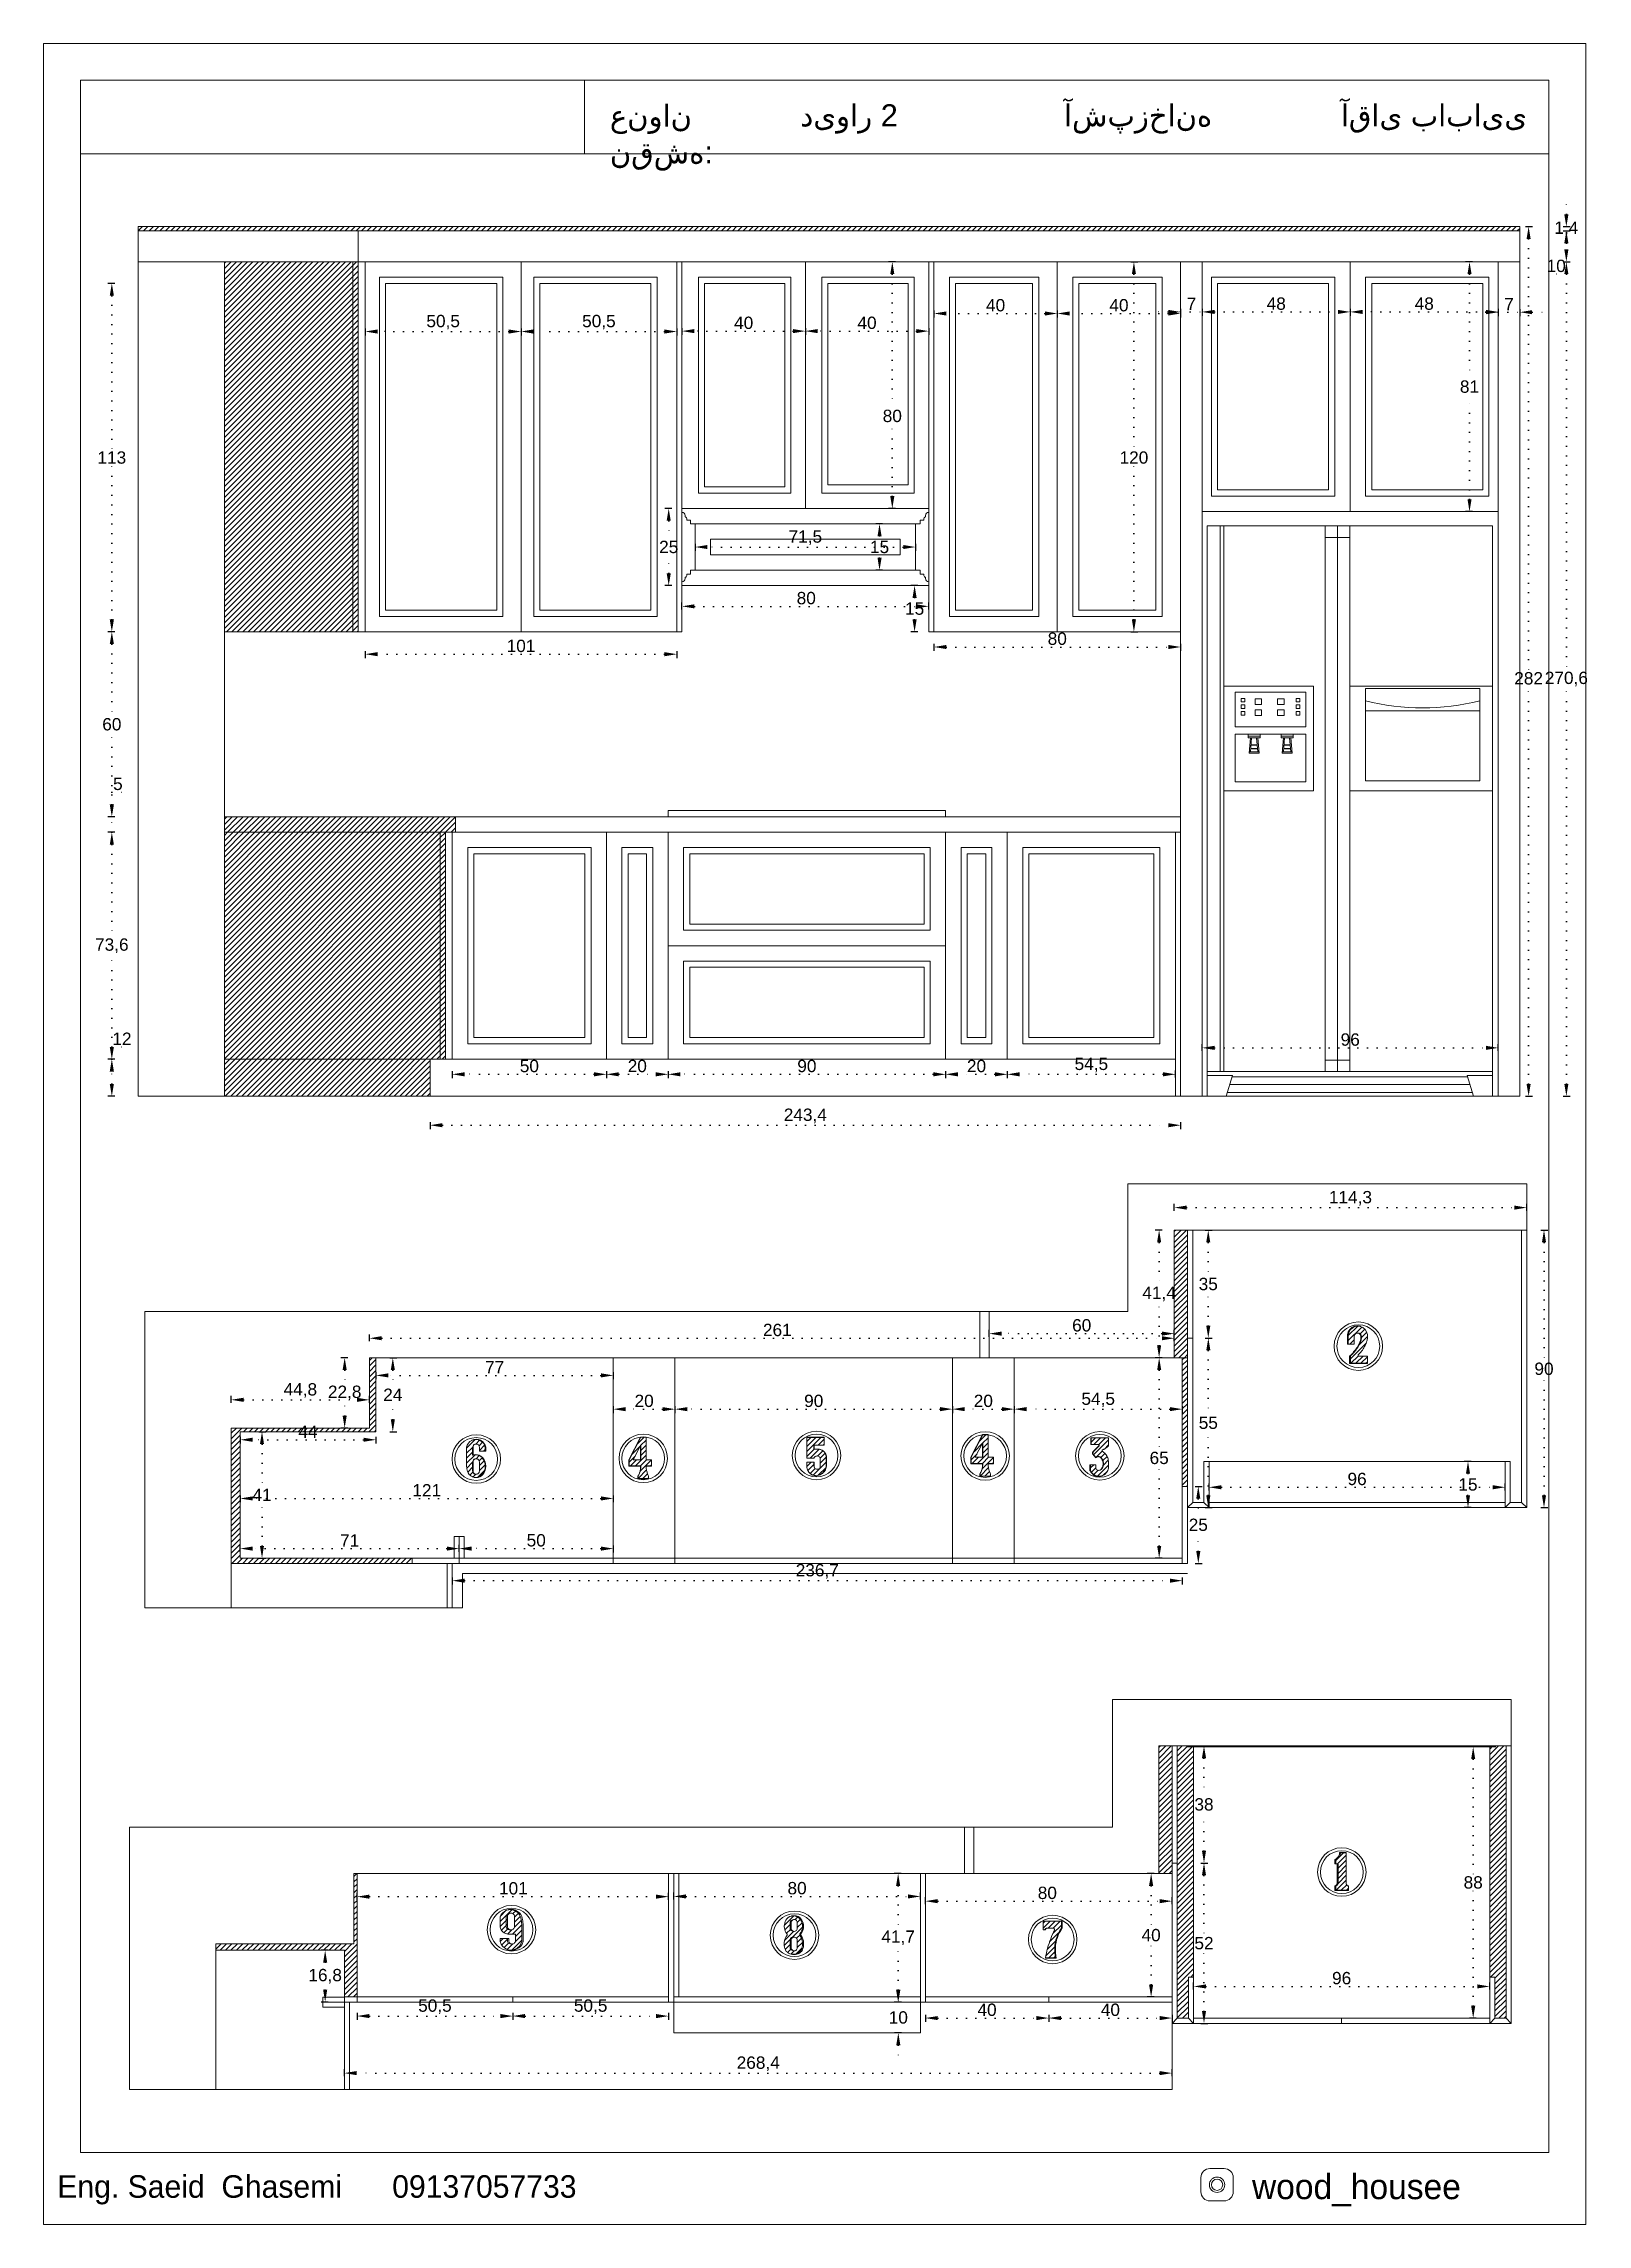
# Model space of a CAD drawing. Header units: inches. Extents: x 352 to 11605, y -941 to 2503.
# Drawn here: x 7579 to 8080, y 548 to 1255 of the extents above; entities that cross this region are included whole.
import ezdxf

# ---------------------------------------------------------------- set-up
doc = ezdxf.new("R2010")
doc.units = ezdxf.units.IN
doc.header["$MEASUREMENT"] = 0
doc.linetypes.add('ACAD_ISO07W100', pattern=[3, 0, -3])
doc.styles.get("Standard").update_dxf_attribs({"font": 'arial.ttf'})
doc.dimstyles.new('ISO-25', dxfattribs={"dimtxt": 4, "dimasz": 4, "dimexe": 1.25, "dimexo": 0.625, "dimtad": 1, "dimtih": 1, "dimtoh": 1, "dimdec": 1, "dimtxsty": 'Standard', "dimcen": 2.5, "dimadec": 0, "dimazin": 0, "dimtfac": 1, "dimtdec": 1, "dimtmove": 0, "dimatfit": 3, "dimfxl": 1, "dimfxlon": 1, "dimarcsym": 0})
pattern_1 = [(45, (2018.7115, 122.392), (-0.88388348, 0.88388348), [])]
pattern_2 = [(45, (2522.9429, 126.4829), (-0.88388348, 0.88388348), [])]
pattern_3 = [(45, (7276.2492, 1378.1906), (-0.8148213, 0.8148213), [])]
pattern_4 = [(45, (7209.6834, 1342.526), (-0.8148213, 0.8148213), [])]
pattern_5 = [(45, (7189.5491, 1342.5779), (-0.8148213, 0.8148213), [])]
pattern_6 = [(45, (7078.6515, 1341.808), (-0.8148213, 0.8148213), [])]
pattern_7 = [(45, (7151.5746, 1342.6391), (-0.8148213, 0.8148213), [])]
pattern_8 = [(45, (7059.3138, 1342.2186), (-0.8148213, 0.8148213), [])]
pattern_9 = [(45, (2015.9359, -40.7885), (-0.88388348, 0.88388348), [])]
pattern_10 = [(45, (7252.1099, 1207.4097), (-0.8148213, 0.8148213), [])]
pattern_11 = [(45, (7265.8435, 1186.5296), (-0.8148213, 0.8148213), [])]
pattern_12 = [(45, (7200.0683, 1187.7004), (-0.8148213, 0.8148213), [])]
pattern_13 = [(45, (7125.9271, 1189.0688), (-0.8148213, 0.8148213), [])]

msp = doc.modelspace()

# ---------------------------------------------------------------- texts
at = {"lineweight": 20, "attachment_point": 1}
for s, width, gutter_width, heights, insert, char_height in [('{\\fArial|b0|i0|c178|p34;عنوان نقشه}:', 52.9987, 323.85, [0], (7762.55, 1235.33), 7.1441), ('دیوار 2', 61.9241, 323.85, [0], (7824.33, 1235.44), 7.144), ('{\\fArial|b0|i0|c178|p34;آشپزخانه}', 61.9241, 323.85, [0], (7909.81, 1235.44), 7.1441), ('آقای بابایی', 61.9241, 323.85, [0], (7999.59, 1235.44), 7.1441), ('{\\fPlantagenet Cherokee|b0|i0|c0|p18;^IEng. Saeid  Ghasemi      09137057733}', 322.7126, 36.09, [0], (7554.13, 563.79), 7.306), ('{\\fPlantagenet Cherokee|b0|i0|c0|p18;wood_housee}', 1.593, 40.17, [0.251], (7970.79, 564.16), 8.1327)]:
    msp.add_mtext_dynamic_manual_height_columns(s, width=width, gutter_width=gutter_width, heights=heights, dxfattribs=dict(at, insert=insert, char_height=char_height))

# ---------------------------------------------------------------- blocks, each defined once
blk = doc.blocks.new('*D49')
at = {"color": 0, "linetype": 'ACAD_ISO07W100', "lineweight": -2, "transparency": 16777216}
for p, q in [((7601.04, 925.75), (7601.04, 929.75)), ((7601.04, 929.75), (7606.98, 929.75)), ((7601.04, 917.75), (7601.04, 921.75))]:
    blk.add_line(p, q, dxfattribs=at)
at = {"color": 0, "lineweight": -2, "transparency": 16777216}
for p, q in [((7602.04, 925.75), (7599.79, 925.75)), ((7602.04, 913.75), (7599.79, 913.75))]:
    blk.add_line(p, q, dxfattribs=at)
at = {"color": 0, "transparency": 16777216}
for points in [[(7600.37, 921.75), (7601.71, 921.75), (7601.04, 925.75)], [(7600.37, 917.75), (7601.71, 917.75), (7601.04, 913.75)]]:
    blk.add_solid(points, dxfattribs=at)
at = {"layer": 'Defpoints', "color": 0, "transparency": 16777216}
for p in [(7601.04, 925.75), (7637.54, 925.75), (7637.54, 913.75)]:
    blk.add_point(p, dxfattribs=at)
at = {"color": 0, "lineweight": 20, "transparency": 16777216, "insert": (7604.32, 932.38), "char_height": 4, "attachment_point": 5}
blk.add_mtext('12', dxfattribs=at)
blk = doc.blocks.new('*D50')
at = {"color": 0, "lineweight": -2, "transparency": 16777216}
for p, q in [((7602.04, 999.35), (7599.79, 999.35)), ((7602.04, 925.75), (7599.79, 925.75))]:
    blk.add_line(p, q, dxfattribs=at)
at = {"color": 0, "linetype": 'ACAD_ISO07W100', "lineweight": -2, "transparency": 16777216}
for p, q in [((7601.04, 995.35), (7601.04, 965.58)), ((7601.04, 929.75), (7601.04, 959.52))]:
    blk.add_line(p, q, dxfattribs=at)
at = {"color": 0, "transparency": 16777216}
for points in [[(7600.37, 995.35), (7601.71, 995.35), (7601.04, 999.35)], [(7600.37, 929.75), (7601.71, 929.75), (7601.04, 925.75)]]:
    blk.add_solid(points, dxfattribs=at)
at = {"layer": 'Defpoints', "color": 0, "transparency": 16777216}
for p in [(7601.04, 999.35), (7637.54, 999.35), (7637.54, 925.75)]:
    blk.add_point(p, dxfattribs=at)
at = {"color": 0, "lineweight": 20, "transparency": 16777216, "insert": (7601.04, 962.55), "char_height": 4, "attachment_point": 5}
blk.add_mtext('73,6', dxfattribs=at)
blk = doc.blocks.new('*D51')
at = {"color": 0, "linetype": 'ACAD_ISO07W100', "lineweight": -2, "transparency": 16777216}
for p, q in [((7601.04, 1008.35), (7601.04, 1012.35)), ((7601.04, 1012.35), (7604.32, 1012.35)), ((7601.04, 999.35), (7601.04, 1004.35)), ((7601.04, 995.35), (7601.04, 991.35))]:
    blk.add_line(p, q, dxfattribs=at)
at = {"color": 0, "lineweight": -2, "transparency": 16777216}
for p, q in [((7602.04, 1004.35), (7599.79, 1004.35)), ((7602.04, 999.35), (7599.79, 999.35))]:
    blk.add_line(p, q, dxfattribs=at)
at = {"color": 0, "transparency": 16777216}
for points in [[(7600.37, 1008.35), (7601.71, 1008.35), (7601.04, 1004.35)], [(7600.37, 995.35), (7601.71, 995.35), (7601.04, 999.35)]]:
    blk.add_solid(points, dxfattribs=at)
at = {"layer": 'Defpoints', "color": 0, "transparency": 16777216}
for p in [(7601.04, 1004.35), (7637.54, 1004.35), (7637.54, 999.35)]:
    blk.add_point(p, dxfattribs=at)
at = {"color": 0, "lineweight": 20, "transparency": 16777216, "insert": (7602.99, 1015.01), "char_height": 4, "attachment_point": 5}
blk.add_mtext('5', dxfattribs=at)
blk = doc.blocks.new('*D52')
at = {"color": 0, "lineweight": -2, "transparency": 16777216}
for p, q in [((7602.04, 1064.35), (7599.79, 1064.35)), ((7602.04, 1004.35), (7599.79, 1004.35))]:
    blk.add_line(p, q, dxfattribs=at)
at = {"color": 0, "linetype": 'ACAD_ISO07W100', "lineweight": -2, "transparency": 16777216}
for p, q in [((7601.04, 1060.35), (7601.04, 1037.01)), ((7601.04, 1008.35), (7601.04, 1031.68))]:
    blk.add_line(p, q, dxfattribs=at)
at = {"color": 0, "transparency": 16777216}
for points in [[(7600.37, 1060.35), (7601.71, 1060.35), (7601.04, 1064.35)], [(7600.37, 1008.35), (7601.71, 1008.35), (7601.04, 1004.35)]]:
    blk.add_solid(points, dxfattribs=at)
at = {"layer": 'Defpoints', "color": 0, "transparency": 16777216}
for p in [(7601.04, 1064.35), (7637.54, 1064.35), (7637.54, 1004.35)]:
    blk.add_point(p, dxfattribs=at)
at = {"color": 0, "lineweight": 20, "transparency": 16777216, "insert": (7601.04, 1034.35), "char_height": 4, "attachment_point": 5}
blk.add_mtext('60', dxfattribs=at)
blk = doc.blocks.new('*D53')
at = {"color": 0, "lineweight": -2, "transparency": 16777216}
for p, q in [((7602.04, 1177.35), (7599.79, 1177.35)), ((7602.04, 1064.35), (7599.79, 1064.35))]:
    blk.add_line(p, q, dxfattribs=at)
at = {"color": 0, "linetype": 'ACAD_ISO07W100', "lineweight": -2, "transparency": 16777216}
for p, q in [((7601.04, 1173.35), (7601.04, 1123.52)), ((7601.04, 1068.35), (7601.04, 1118.18))]:
    blk.add_line(p, q, dxfattribs=at)
at = {"color": 0, "transparency": 16777216}
for points in [[(7600.37, 1173.35), (7601.71, 1173.35), (7601.04, 1177.35)], [(7600.37, 1068.35), (7601.71, 1068.35), (7601.04, 1064.35)]]:
    blk.add_solid(points, dxfattribs=at)
at = {"layer": 'Defpoints', "color": 0, "transparency": 16777216}
for p in [(7601.04, 1177.35), (7637.54, 1177.35), (7637.54, 1064.35)]:
    blk.add_point(p, dxfattribs=at)
at = {"color": 0, "lineweight": 20, "transparency": 16777216, "insert": (7601.04, 1120.85), "char_height": 4, "attachment_point": 5}
blk.add_mtext('113', dxfattribs=at)
blk = doc.blocks.new('*D54')
at = {"color": 0, "lineweight": -2, "transparency": 16777216}
for p, q in [((8059.49, 1195.75), (8061.74, 1195.75)), ((8059.49, 913.75), (8061.74, 913.75))]:
    blk.add_line(p, q, dxfattribs=at)
at = {"color": 0, "linetype": 'ACAD_ISO07W100', "lineweight": -2, "transparency": 16777216}
for p, q in [((8060.49, 1191.75), (8060.49, 1051.91)), ((8060.49, 917.75), (8060.49, 1046.58))]:
    blk.add_line(p, q, dxfattribs=at)
at = {"color": 0, "transparency": 16777216}
for points in [[(8059.82, 1191.75), (8061.16, 1191.75), (8060.49, 1195.75)], [(8059.82, 917.75), (8061.16, 917.75), (8060.49, 913.75)]]:
    blk.add_solid(points, dxfattribs=at)
at = {"layer": 'Defpoints', "color": 0, "transparency": 16777216}
for p in [(8057.64, 1195.75), (8060.49, 1195.75), (8057.64, 913.75)]:
    blk.add_point(p, dxfattribs=at)
at = {"color": 0, "lineweight": 20, "transparency": 16777216, "insert": (8060.49, 1049.25), "char_height": 4, "attachment_point": 5}
blk.add_mtext('282', dxfattribs=at)
blk = doc.blocks.new('*D55')
at = {"color": 0, "lineweight": -2, "transparency": 16777216}
for p, q in [((8042.32, 1184.35), (8040.07, 1184.35)), ((8042.32, 1103.35), (8040.07, 1103.35))]:
    blk.add_line(p, q, dxfattribs=at)
at = {"color": 0, "linetype": 'ACAD_ISO07W100', "lineweight": -2, "transparency": 16777216}
for p, q in [((8041.32, 1180.35), (8041.32, 1146.51)), ((8041.32, 1107.35), (8041.32, 1141.18))]:
    blk.add_line(p, q, dxfattribs=at)
at = {"color": 0, "transparency": 16777216}
for points in [[(8040.66, 1180.35), (8041.99, 1180.35), (8041.32, 1184.35)], [(8040.66, 1107.35), (8041.99, 1107.35), (8041.32, 1103.35)]]:
    blk.add_solid(points, dxfattribs=at)
at = {"layer": 'Defpoints', "color": 0, "transparency": 16777216}
for p in [(8041.32, 1184.35), (8052.64, 1184.35), (8052.64, 1103.35)]:
    blk.add_point(p, dxfattribs=at)
at = {"color": 0, "lineweight": 20, "transparency": 16777216, "insert": (8041.32, 1143.85), "char_height": 4, "attachment_point": 5}
blk.add_mtext('81', dxfattribs=at)
blk = doc.blocks.new('*D56')
at = {"color": 0, "lineweight": -2, "transparency": 16777216}
for p, q in [((7954.64, 1169.1), (7954.64, 1166.85)), ((8002.64, 1169.1), (8002.64, 1166.85))]:
    blk.add_line(p, q, dxfattribs=at)
at = {"color": 0, "linetype": 'ACAD_ISO07W100', "lineweight": -2, "transparency": 16777216}
blk.add_line((7958.64, 1168.1), (7998.64, 1168.1), dxfattribs=at)
at = {"color": 0, "transparency": 16777216}
for points in [[(7958.64, 1168.76), (7958.64, 1167.43), (7954.64, 1168.1)], [(7998.64, 1168.76), (7998.64, 1167.43), (8002.64, 1168.1)]]:
    blk.add_solid(points, dxfattribs=at)
at = {"layer": 'Defpoints', "color": 0, "transparency": 16777216}
for p in [(7954.64, 1184.35), (8002.64, 1177.35), (8002.64, 1168.1)]:
    blk.add_point(p, dxfattribs=at)
at = {"color": 0, "lineweight": 20, "transparency": 16777216, "insert": (7978.64, 1170.76), "char_height": 4, "attachment_point": 5}
blk.add_mtext('48', dxfattribs=at)
blk = doc.blocks.new('*D57')
at = {"color": 0, "lineweight": -2, "transparency": 16777216}
for p, q in [((8002.64, 1169.1), (8002.64, 1166.85)), ((8050.64, 1169.1), (8050.64, 1166.85))]:
    blk.add_line(p, q, dxfattribs=at)
at = {"color": 0, "linetype": 'ACAD_ISO07W100', "lineweight": -2, "transparency": 16777216}
blk.add_line((8046.64, 1168.1), (8006.64, 1168.1), dxfattribs=at)
at = {"color": 0, "transparency": 16777216}
for points in [[(8006.64, 1168.76), (8006.64, 1167.43), (8002.64, 1168.1)], [(8046.64, 1168.76), (8046.64, 1167.43), (8050.64, 1168.1)]]:
    blk.add_solid(points, dxfattribs=at)
at = {"layer": 'Defpoints', "color": 0, "transparency": 16777216}
for p in [(8050.64, 1184.35), (8002.64, 1177.35), (8002.64, 1168.1)]:
    blk.add_point(p, dxfattribs=at)
at = {"color": 0, "lineweight": 20, "transparency": 16777216, "insert": (8026.64, 1170.76), "char_height": 4, "attachment_point": 5}
blk.add_mtext('48', dxfattribs=at)
blk = doc.blocks.new('*D115')
at = {"color": 0, "lineweight": -2, "transparency": 16777216}
for p, q in [((7867.64, 1168.59), (7867.64, 1166.34)), ((7907.64, 1168.59), (7907.64, 1166.34))]:
    blk.add_line(p, q, dxfattribs=at)
at = {"color": 0, "linetype": 'ACAD_ISO07W100', "lineweight": -2, "transparency": 16777216}
blk.add_line((7903.64, 1167.59), (7871.64, 1167.59), dxfattribs=at)
at = {"color": 0, "transparency": 16777216}
for points in [[(7871.64, 1168.25), (7871.64, 1166.92), (7867.64, 1167.59)], [(7903.64, 1168.25), (7903.64, 1166.92), (7907.64, 1167.59)]]:
    blk.add_solid(points, dxfattribs=at)
at = {"layer": 'Defpoints', "color": 0, "transparency": 16777216}
for p in [(7867.64, 1184.35), (7907.64, 1184.35), (7867.64, 1167.59)]:
    blk.add_point(p, dxfattribs=at)
at = {"color": 0, "lineweight": 20, "transparency": 16777216, "insert": (7887.64, 1170.25), "char_height": 4, "attachment_point": 5}
blk.add_mtext('40', dxfattribs=at)
blk = doc.blocks.new('*D116')
at = {"color": 0, "lineweight": -2, "transparency": 16777216}
for p, q in [((7907.64, 1168.59), (7907.64, 1166.34)), ((7947.64, 1168.59), (7947.64, 1166.34))]:
    blk.add_line(p, q, dxfattribs=at)
at = {"color": 0, "linetype": 'ACAD_ISO07W100', "lineweight": -2, "transparency": 16777216}
blk.add_line((7943.64, 1167.59), (7911.64, 1167.59), dxfattribs=at)
at = {"color": 0, "transparency": 16777216}
for points in [[(7911.64, 1168.25), (7911.64, 1166.92), (7907.64, 1167.59)], [(7943.64, 1168.25), (7943.64, 1166.92), (7947.64, 1167.59)]]:
    blk.add_solid(points, dxfattribs=at)
at = {"layer": 'Defpoints', "color": 0, "transparency": 16777216}
for p in [(7907.64, 1184.35), (7947.64, 1184.35), (7907.64, 1167.59)]:
    blk.add_point(p, dxfattribs=at)
at = {"color": 0, "lineweight": 20, "transparency": 16777216, "insert": (7927.64, 1170.25), "char_height": 4, "attachment_point": 5}
blk.add_mtext('40', dxfattribs=at)
blk = doc.blocks.new('*D117')
at = {"color": 0, "lineweight": -2, "transparency": 16777216}
for p, q in [((7931.49, 1184.35), (7933.74, 1184.35)), ((7931.49, 1064.35), (7933.74, 1064.35))]:
    blk.add_line(p, q, dxfattribs=at)
at = {"color": 0, "linetype": 'ACAD_ISO07W100', "lineweight": -2, "transparency": 16777216}
for p, q in [((7932.49, 1180.35), (7932.49, 1123.51)), ((7932.49, 1068.35), (7932.49, 1118.18))]:
    blk.add_line(p, q, dxfattribs=at)
at = {"color": 0, "transparency": 16777216}
for points in [[(7931.82, 1180.35), (7933.16, 1180.35), (7932.49, 1184.35)], [(7931.82, 1068.35), (7933.16, 1068.35), (7932.49, 1064.35)]]:
    blk.add_solid(points, dxfattribs=at)
at = {"layer": 'Defpoints', "color": 0, "transparency": 16777216}
for p in [(7907.64, 1184.35), (7932.49, 1184.35), (7907.64, 1064.35)]:
    blk.add_point(p, dxfattribs=at)
at = {"color": 0, "lineweight": 20, "transparency": 16777216, "insert": (7932.49, 1120.85), "char_height": 4, "attachment_point": 5}
blk.add_mtext('120', dxfattribs=at)
blk = doc.blocks.new('*D118')
at = {"color": 0, "lineweight": -2, "transparency": 16777216}
for p, q in [((7785.94, 1071.61), (7785.94, 1073.86)), ((7865.94, 1071.61), (7865.94, 1073.86))]:
    blk.add_line(p, q, dxfattribs=at)
at = {"color": 0, "linetype": 'ACAD_ISO07W100', "lineweight": -2, "transparency": 16777216}
blk.add_line((7789.94, 1072.61), (7861.94, 1072.61), dxfattribs=at)
at = {"color": 0, "transparency": 16777216}
for points in [[(7789.94, 1073.27), (7789.94, 1071.94), (7785.94, 1072.61)], [(7861.94, 1073.27), (7861.94, 1071.94), (7865.94, 1072.61)]]:
    blk.add_solid(points, dxfattribs=at)
at = {"layer": 'Defpoints', "color": 0, "transparency": 16777216}
for p in [(7865.94, 1072.61), (7785.94, 1064.35), (7865.94, 1064.35)]:
    blk.add_point(p, dxfattribs=at)
at = {"color": 0, "lineweight": 20, "transparency": 16777216, "insert": (7826.24, 1075.27), "char_height": 4, "attachment_point": 5}
blk.add_mtext('80', dxfattribs=at)
blk = doc.blocks.new('*D119')
at = {"color": 0, "lineweight": -2, "transparency": 16777216}
for p, q in [((7683.24, 1162.74), (7683.24, 1160.49)), ((7733.74, 1162.74), (7733.74, 1160.49))]:
    blk.add_line(p, q, dxfattribs=at)
at = {"color": 0, "linetype": 'ACAD_ISO07W100', "lineweight": -2, "transparency": 16777216}
blk.add_line((7729.74, 1161.74), (7687.24, 1161.74), dxfattribs=at)
at = {"color": 0, "transparency": 16777216}
for points in [[(7687.24, 1162.41), (7687.24, 1161.07), (7683.24, 1161.74)], [(7729.74, 1162.41), (7729.74, 1161.07), (7733.74, 1161.74)]]:
    blk.add_solid(points, dxfattribs=at)
at = {"layer": 'Defpoints', "color": 0, "transparency": 16777216}
for p in [(7683.24, 1184.35), (7733.74, 1184.35), (7683.24, 1161.74)]:
    blk.add_point(p, dxfattribs=at)
at = {"color": 0, "lineweight": 20, "transparency": 16777216, "insert": (7708.49, 1164.77), "char_height": 4, "attachment_point": 5}
blk.add_mtext('50,5', dxfattribs=at)
blk = doc.blocks.new('*D120')
at = {"color": 0, "lineweight": -2, "transparency": 16777216}
for p, q in [((7733.74, 1162.74), (7733.74, 1160.49)), ((7784.24, 1162.74), (7784.24, 1160.49))]:
    blk.add_line(p, q, dxfattribs=at)
at = {"color": 0, "linetype": 'ACAD_ISO07W100', "lineweight": -2, "transparency": 16777216}
blk.add_line((7780.24, 1161.74), (7737.74, 1161.74), dxfattribs=at)
at = {"color": 0, "transparency": 16777216}
for points in [[(7737.74, 1162.41), (7737.74, 1161.07), (7733.74, 1161.74)], [(7780.24, 1162.41), (7780.24, 1161.07), (7784.24, 1161.74)]]:
    blk.add_solid(points, dxfattribs=at)
at = {"layer": 'Defpoints', "color": 0, "transparency": 16777216}
for p in [(7733.74, 1184.35), (7784.24, 1184.35), (7733.74, 1161.74)]:
    blk.add_point(p, dxfattribs=at)
at = {"color": 0, "lineweight": 20, "transparency": 16777216, "insert": (7758.99, 1164.77), "char_height": 4, "attachment_point": 5}
blk.add_mtext('50,5', dxfattribs=at)
blk = doc.blocks.new('*D121')
at = {"color": 0, "lineweight": -2, "transparency": 16777216}
for p, q in [((7785.94, 1162.87), (7785.94, 1160.62)), ((7825.94, 1162.87), (7825.94, 1160.62))]:
    blk.add_line(p, q, dxfattribs=at)
at = {"color": 0, "linetype": 'ACAD_ISO07W100', "lineweight": -2, "transparency": 16777216}
blk.add_line((7821.94, 1161.87), (7789.94, 1161.87), dxfattribs=at)
at = {"color": 0, "transparency": 16777216}
for points in [[(7789.94, 1162.54), (7789.94, 1161.21), (7785.94, 1161.87)], [(7821.94, 1162.54), (7821.94, 1161.21), (7825.94, 1161.87)]]:
    blk.add_solid(points, dxfattribs=at)
at = {"layer": 'Defpoints', "color": 0, "transparency": 16777216}
for p in [(7785.94, 1184.35), (7825.94, 1184.35), (7785.94, 1161.87)]:
    blk.add_point(p, dxfattribs=at)
at = {"color": 0, "lineweight": 20, "transparency": 16777216, "insert": (7805.94, 1164.54), "char_height": 4, "attachment_point": 5}
blk.add_mtext('40', dxfattribs=at)
blk = doc.blocks.new('*D122')
at = {"color": 0, "lineweight": -2, "transparency": 16777216}
for p, q in [((7825.94, 1162.87), (7825.94, 1160.62)), ((7865.94, 1162.87), (7865.94, 1160.62))]:
    blk.add_line(p, q, dxfattribs=at)
at = {"color": 0, "linetype": 'ACAD_ISO07W100', "lineweight": -2, "transparency": 16777216}
blk.add_line((7861.94, 1161.87), (7829.94, 1161.87), dxfattribs=at)
at = {"color": 0, "transparency": 16777216}
for points in [[(7829.94, 1162.54), (7829.94, 1161.21), (7825.94, 1161.87)], [(7861.94, 1162.54), (7861.94, 1161.21), (7865.94, 1161.87)]]:
    blk.add_solid(points, dxfattribs=at)
at = {"layer": 'Defpoints', "color": 0, "transparency": 16777216}
for p in [(7825.94, 1184.35), (7865.94, 1184.35), (7825.94, 1161.87)]:
    blk.add_point(p, dxfattribs=at)
at = {"color": 0, "lineweight": 20, "transparency": 16777216, "insert": (7845.94, 1164.54), "char_height": 4, "attachment_point": 5}
blk.add_mtext('40', dxfattribs=at)
blk = doc.blocks.new('*D131')
at = {"color": 0, "lineweight": -2, "transparency": 16777216}
for p, q in [((7855.14, 1184.35), (7852.89, 1184.35)), ((7855.14, 1104.35), (7852.89, 1104.35))]:
    blk.add_line(p, q, dxfattribs=at)
at = {"color": 0, "linetype": 'ACAD_ISO07W100', "lineweight": -2, "transparency": 16777216}
for p, q in [((7854.14, 1180.35), (7854.14, 1137.01)), ((7854.14, 1108.35), (7854.14, 1131.68))]:
    blk.add_line(p, q, dxfattribs=at)
at = {"color": 0, "transparency": 16777216}
for points in [[(7853.47, 1180.35), (7854.8, 1180.35), (7854.14, 1184.35)], [(7853.47, 1108.35), (7854.8, 1108.35), (7854.14, 1104.35)]]:
    blk.add_solid(points, dxfattribs=at)
at = {"layer": 'Defpoints', "color": 0, "transparency": 16777216}
for p in [(7854.14, 1184.35), (7866.24, 1184.35), (7865.94, 1104.35)]:
    blk.add_point(p, dxfattribs=at)
at = {"color": 0, "lineweight": 20, "transparency": 16777216, "insert": (7854.14, 1134.35), "char_height": 4, "attachment_point": 5}
blk.add_mtext('80', dxfattribs=at)
blk = doc.blocks.new('*D173')
at = {"color": 0, "lineweight": -2, "transparency": 16777216}
for p, q in [((7711.44, 921.84), (7711.44, 919.59)), ((7761.44, 921.84), (7761.44, 919.59))]:
    blk.add_line(p, q, dxfattribs=at)
at = {"color": 0, "linetype": 'ACAD_ISO07W100', "lineweight": -2, "transparency": 16777216}
blk.add_line((7757.44, 920.84), (7715.44, 920.84), dxfattribs=at)
at = {"color": 0, "transparency": 16777216}
for points in [[(7715.44, 921.51), (7715.44, 920.17), (7711.44, 920.84)], [(7757.44, 921.51), (7757.44, 920.17), (7761.44, 920.84)]]:
    blk.add_solid(points, dxfattribs=at)
at = {"layer": 'Defpoints', "color": 0, "transparency": 16777216}
for p in [(7711.44, 925.75), (7711.44, 920.84), (7761.44, 925.75)]:
    blk.add_point(p, dxfattribs=at)
at = {"color": 0, "lineweight": 20, "transparency": 16777216, "insert": (7736.44, 923.51), "char_height": 4, "attachment_point": 5}
blk.add_mtext('50', dxfattribs=at)
blk = doc.blocks.new('*D174')
at = {"color": 0, "lineweight": -2, "transparency": 16777216}
for p, q in [((7761.44, 921.84), (7761.44, 919.59)), ((7781.44, 921.84), (7781.44, 919.59))]:
    blk.add_line(p, q, dxfattribs=at)
at = {"color": 0, "linetype": 'ACAD_ISO07W100', "lineweight": -2, "transparency": 16777216}
blk.add_line((7765.44, 920.84), (7777.44, 920.84), dxfattribs=at)
at = {"color": 0, "transparency": 16777216}
for points in [[(7765.44, 921.51), (7765.44, 920.17), (7761.44, 920.84)], [(7777.44, 921.51), (7777.44, 920.17), (7781.44, 920.84)]]:
    blk.add_solid(points, dxfattribs=at)
at = {"layer": 'Defpoints', "color": 0, "transparency": 16777216}
for p in [(7761.44, 925.75), (7781.44, 925.75), (7781.44, 920.84)]:
    blk.add_point(p, dxfattribs=at)
at = {"color": 0, "lineweight": 20, "transparency": 16777216, "insert": (7771.44, 923.51), "char_height": 4, "attachment_point": 5}
blk.add_mtext('20', dxfattribs=at)
blk = doc.blocks.new('*D175')
at = {"color": 0, "lineweight": -2, "transparency": 16777216}
for p, q in [((7781.44, 921.84), (7781.44, 919.59)), ((7871.44, 921.84), (7871.44, 919.59))]:
    blk.add_line(p, q, dxfattribs=at)
at = {"color": 0, "linetype": 'ACAD_ISO07W100', "lineweight": -2, "transparency": 16777216}
blk.add_line((7867.44, 920.84), (7785.44, 920.84), dxfattribs=at)
at = {"color": 0, "transparency": 16777216}
for points in [[(7785.44, 921.51), (7785.44, 920.17), (7781.44, 920.84)], [(7867.44, 921.51), (7867.44, 920.17), (7871.44, 920.84)]]:
    blk.add_solid(points, dxfattribs=at)
at = {"layer": 'Defpoints', "color": 0, "transparency": 16777216}
for p in [(7781.44, 925.75), (7781.44, 920.84), (7871.44, 925.75)]:
    blk.add_point(p, dxfattribs=at)
at = {"color": 0, "lineweight": 20, "transparency": 16777216, "insert": (7826.44, 923.51), "char_height": 4, "attachment_point": 5}
blk.add_mtext('90', dxfattribs=at)
blk = doc.blocks.new('*D176')
at = {"color": 0, "lineweight": -2, "transparency": 16777216}
for p, q in [((7871.44, 921.84), (7871.44, 919.59)), ((7891.44, 921.84), (7891.44, 919.59))]:
    blk.add_line(p, q, dxfattribs=at)
at = {"color": 0, "linetype": 'ACAD_ISO07W100', "lineweight": -2, "transparency": 16777216}
blk.add_line((7887.44, 920.84), (7875.44, 920.84), dxfattribs=at)
at = {"color": 0, "transparency": 16777216}
for points in [[(7875.44, 921.51), (7875.44, 920.17), (7871.44, 920.84)], [(7887.44, 921.51), (7887.44, 920.17), (7891.44, 920.84)]]:
    blk.add_solid(points, dxfattribs=at)
at = {"layer": 'Defpoints', "color": 0, "transparency": 16777216}
for p in [(7871.44, 925.75), (7871.44, 920.84), (7891.44, 925.75)]:
    blk.add_point(p, dxfattribs=at)
at = {"color": 0, "lineweight": 20, "transparency": 16777216, "insert": (7881.44, 923.51), "char_height": 4, "attachment_point": 5}
blk.add_mtext('20', dxfattribs=at)
blk = doc.blocks.new('*D177')
at = {"color": 0, "lineweight": -2, "transparency": 16777216}
for p, q in [((7891.44, 921.84), (7891.44, 919.59)), ((7945.94, 919.84), (7945.94, 922.09))]:
    blk.add_line(p, q, dxfattribs=at)
at = {"color": 0, "linetype": 'ACAD_ISO07W100', "lineweight": -2, "transparency": 16777216}
blk.add_line((7941.94, 920.84), (7895.44, 920.84), dxfattribs=at)
at = {"color": 0, "transparency": 16777216}
for points in [[(7895.44, 921.51), (7895.44, 920.17), (7891.44, 920.84)], [(7941.94, 921.51), (7941.94, 920.17), (7945.94, 920.84)]]:
    blk.add_solid(points, dxfattribs=at)
at = {"layer": 'Defpoints', "color": 0, "transparency": 16777216}
for p in [(7891.44, 925.75), (7891.44, 920.84), (7945.94, 913.75)]:
    blk.add_point(p, dxfattribs=at)
at = {"color": 0, "lineweight": 20, "transparency": 16777216, "insert": (7918.69, 923.86), "char_height": 4, "attachment_point": 5}
blk.add_mtext('54,5', dxfattribs=at)
blk = doc.blocks.new('*D181')
at = {"color": 0, "lineweight": -2, "transparency": 16777216}
for p, q in [((7867.64, 1060.42), (7867.64, 1058.17)), ((7947.64, 1060.42), (7947.64, 1058.17))]:
    blk.add_line(p, q, dxfattribs=at)
at = {"color": 0, "linetype": 'ACAD_ISO07W100', "lineweight": -2, "transparency": 16777216}
blk.add_line((7871.64, 1059.42), (7943.64, 1059.42), dxfattribs=at)
at = {"color": 0, "transparency": 16777216}
for points in [[(7871.64, 1060.09), (7871.64, 1058.76), (7867.64, 1059.42)], [(7943.64, 1060.09), (7943.64, 1058.76), (7947.64, 1059.42)]]:
    blk.add_solid(points, dxfattribs=at)
at = {"layer": 'Defpoints', "color": 0, "transparency": 16777216}
for p in [(7867.64, 1064.35), (7947.64, 1064.35), (7947.64, 1059.42)]:
    blk.add_point(p, dxfattribs=at)
at = {"color": 0, "lineweight": 20, "transparency": 16777216, "insert": (7907.64, 1062.09), "char_height": 4, "attachment_point": 5}
blk.add_mtext('80', dxfattribs=at)
blk = doc.blocks.new('*D182')
at = {"color": 0, "lineweight": -2, "transparency": 16777216}
for p, q in [((7683.24, 1058.09), (7683.24, 1055.84)), ((7784.24, 1058.09), (7784.24, 1055.84))]:
    blk.add_line(p, q, dxfattribs=at)
at = {"color": 0, "linetype": 'ACAD_ISO07W100', "lineweight": -2, "transparency": 16777216}
blk.add_line((7780.24, 1057.09), (7687.24, 1057.09), dxfattribs=at)
at = {"color": 0, "transparency": 16777216}
for points in [[(7687.24, 1057.76), (7687.24, 1056.43), (7683.24, 1057.09)], [(7780.24, 1057.76), (7780.24, 1056.43), (7784.24, 1057.09)]]:
    blk.add_solid(points, dxfattribs=at)
at = {"layer": 'Defpoints', "color": 0, "transparency": 16777216}
for p in [(7683.24, 1064.35), (7784.24, 1064.35), (7683.24, 1057.09)]:
    blk.add_point(p, dxfattribs=at)
at = {"color": 0, "lineweight": 20, "transparency": 16777216, "insert": (7733.74, 1059.76), "char_height": 4, "attachment_point": 5}
blk.add_mtext('101', dxfattribs=at)
blk = doc.blocks.new('*D271')
at = {"color": 0, "lineweight": -2, "transparency": 16777216}
for p, q in [((8071.73, 1194.35), (8073.98, 1194.35)), ((8071.73, 1184.35), (8073.98, 1184.35))]:
    blk.add_line(p, q, dxfattribs=at)
at = {"color": 0, "linetype": 'ACAD_ISO07W100', "lineweight": -2, "transparency": 16777216}
for p, q in [((8072.73, 1190.35), (8072.73, 1188.35)), ((8072.73, 1184.35), (8072.73, 1180.35)), ((8072.73, 1180.35), (8066.77, 1180.35))]:
    blk.add_line(p, q, dxfattribs=at)
at = {"color": 0, "transparency": 16777216}
for points in [[(8072.06, 1190.35), (8073.4, 1190.35), (8072.73, 1194.35)], [(8072.06, 1188.35), (8073.4, 1188.35), (8072.73, 1184.35)]]:
    blk.add_solid(points, dxfattribs=at)
at = {"layer": 'Defpoints', "color": 0, "transparency": 16777216}
for p in [(8057.64, 1194.35), (8057.64, 1184.35), (8072.73, 1184.35)]:
    blk.add_point(p, dxfattribs=at)
at = {"color": 0, "lineweight": 20, "transparency": 16777216, "insert": (8069.44, 1183.01), "char_height": 4, "attachment_point": 5}
blk.add_mtext('10', dxfattribs=at)
blk = doc.blocks.new('*D273')
at = {"color": 0, "lineweight": -2, "transparency": 16777216}
for p, q in [((8071.73, 1184.35), (8073.98, 1184.35)), ((8071.73, 913.75), (8073.98, 913.75))]:
    blk.add_line(p, q, dxfattribs=at)
at = {"color": 0, "linetype": 'ACAD_ISO07W100', "lineweight": -2, "transparency": 16777216}
for p, q in [((8072.73, 1180.35), (8072.73, 1052.08)), ((8072.73, 917.75), (8072.73, 1046.02))]:
    blk.add_line(p, q, dxfattribs=at)
at = {"color": 0, "transparency": 16777216}
for points in [[(8072.06, 1180.35), (8073.4, 1180.35), (8072.73, 1184.35)], [(8072.06, 917.75), (8073.4, 917.75), (8072.73, 913.75)]]:
    blk.add_solid(points, dxfattribs=at)
at = {"layer": 'Defpoints', "color": 0, "transparency": 16777216}
for p in [(8057.64, 1184.35), (8057.64, 913.75), (8072.73, 913.75)]:
    blk.add_point(p, dxfattribs=at)
at = {"color": 0, "lineweight": 20, "transparency": 16777216, "insert": (8072.73, 1049.05), "char_height": 4, "attachment_point": 5}
blk.add_mtext('270,6', dxfattribs=at)
blk = doc.blocks.new('*D274')
at = {"color": 0, "linetype": 'ACAD_ISO07W100', "lineweight": -2, "transparency": 16777216}
for p, q in [((8072.73, 1199.75), (8072.73, 1203.75)), ((8072.73, 1194.35), (8072.73, 1195.75)), ((8072.73, 1190.35), (8072.73, 1186.35))]:
    blk.add_line(p, q, dxfattribs=at)
at = {"color": 0, "lineweight": -2, "transparency": 16777216}
for p, q in [((8071.73, 1195.75), (8073.98, 1195.75)), ((8071.73, 1194.35), (8073.98, 1194.35))]:
    blk.add_line(p, q, dxfattribs=at)
at = {"color": 0, "transparency": 16777216}
for points in [[(8072.06, 1199.75), (8073.4, 1199.75), (8072.73, 1195.75)], [(8072.06, 1190.35), (8073.4, 1190.35), (8072.73, 1194.35)]]:
    blk.add_solid(points, dxfattribs=at)
at = {"layer": 'Defpoints', "color": 0, "transparency": 16777216}
for p in [(8057.64, 1195.75), (8072.73, 1195.75), (8057.64, 1194.35)]:
    blk.add_point(p, dxfattribs=at)
at = {"color": 0, "lineweight": 20, "transparency": 16777216, "insert": (8072.73, 1195.05), "char_height": 4, "attachment_point": 5}
blk.add_mtext('1,4', dxfattribs=at)
blk = doc.blocks.new('*D280')
at = {"color": 0, "lineweight": -2, "transparency": 16777216}
for p, q in [((7862.37, 1079.35), (7860.12, 1079.35)), ((7862.37, 1064.35), (7860.12, 1064.35))]:
    blk.add_line(p, q, dxfattribs=at)
at = {"color": 0, "linetype": 'ACAD_ISO07W100', "lineweight": -2, "transparency": 16777216}
for p, q in [((7861.37, 1075.35), (7861.37, 1074.51)), ((7861.37, 1068.35), (7861.37, 1069.18))]:
    blk.add_line(p, q, dxfattribs=at)
at = {"color": 0, "transparency": 16777216}
for points in [[(7860.7, 1075.35), (7862.03, 1075.35), (7861.37, 1079.35)], [(7860.7, 1068.35), (7862.03, 1068.35), (7861.37, 1064.35)]]:
    blk.add_solid(points, dxfattribs=at)
at = {"layer": 'Defpoints', "color": 0, "transparency": 16777216}
for p in [(7865.94, 1079.35), (7861.37, 1064.35), (7865.94, 1064.35)]:
    blk.add_point(p, dxfattribs=at)
at = {"color": 0, "lineweight": 20, "transparency": 16777216, "insert": (7861.37, 1071.85), "char_height": 4, "attachment_point": 5}
blk.add_mtext('15', dxfattribs=at)
blk = doc.blocks.new('*D282')
at = {"color": 0, "lineweight": -2, "transparency": 16777216}
for p, q in [((7790.19, 1092.85), (7790.19, 1090.6)), ((7861.68, 1092.85), (7861.68, 1090.6))]:
    blk.add_line(p, q, dxfattribs=at)
at = {"color": 0, "linetype": 'ACAD_ISO07W100', "lineweight": -2, "transparency": 16777216}
blk.add_line((7857.68, 1091.85), (7794.19, 1091.85), dxfattribs=at)
at = {"color": 0, "transparency": 16777216}
for points in [[(7794.19, 1092.51), (7794.19, 1091.18), (7790.19, 1091.85)], [(7857.68, 1092.51), (7857.68, 1091.18), (7861.68, 1091.85)]]:
    blk.add_solid(points, dxfattribs=at)
at = {"layer": 'Defpoints', "color": 0, "transparency": 16777216}
for p in [(7790.19, 1094.35), (7790.19, 1091.85), (7861.68, 1094.35)]:
    blk.add_point(p, dxfattribs=at)
at = {"color": 0, "lineweight": 20, "transparency": 16777216, "insert": (7825.94, 1094.88), "char_height": 4, "attachment_point": 5}
blk.add_mtext('71,5', dxfattribs=at)
blk = doc.blocks.new('*D283')
at = {"color": 0, "lineweight": -2, "transparency": 16777216}
for p, q in [((7851, 1099.35), (7848.75, 1099.35)), ((7851, 1084.35), (7848.75, 1084.35))]:
    blk.add_line(p, q, dxfattribs=at)
at = {"color": 0, "linetype": 'ACAD_ISO07W100', "lineweight": -2, "transparency": 16777216}
for p, q in [((7850, 1095.35), (7850, 1094.51)), ((7850, 1088.35), (7850, 1089.18))]:
    blk.add_line(p, q, dxfattribs=at)
at = {"color": 0, "transparency": 16777216}
for points in [[(7849.34, 1095.35), (7850.67, 1095.35), (7850, 1099.35)], [(7849.34, 1088.35), (7850.67, 1088.35), (7850, 1084.35)]]:
    blk.add_solid(points, dxfattribs=at)
at = {"layer": 'Defpoints', "color": 0, "transparency": 16777216}
for p in [(7850, 1099.35), (7861.68, 1099.35), (7862.41, 1084.35)]:
    blk.add_point(p, dxfattribs=at)
at = {"color": 0, "lineweight": 20, "transparency": 16777216, "insert": (7850, 1091.85), "char_height": 4, "attachment_point": 5}
blk.add_mtext('15', dxfattribs=at)
blk = doc.blocks.new('*D292')
at = {"color": 0, "lineweight": -2, "transparency": 16777216}
for p, q in [((7782.63, 1104.35), (7780.38, 1104.35)), ((7782.63, 1079.35), (7780.38, 1079.35))]:
    blk.add_line(p, q, dxfattribs=at)
at = {"color": 0, "linetype": 'ACAD_ISO07W100', "lineweight": -2, "transparency": 16777216}
for p, q in [((7781.63, 1100.35), (7781.63, 1094.51)), ((7781.63, 1083.35), (7781.63, 1089.18))]:
    blk.add_line(p, q, dxfattribs=at)
at = {"color": 0, "transparency": 16777216}
for points in [[(7780.96, 1100.35), (7782.3, 1100.35), (7781.63, 1104.35)], [(7780.96, 1083.35), (7782.3, 1083.35), (7781.63, 1079.35)]]:
    blk.add_solid(points, dxfattribs=at)
at = {"layer": 'Defpoints', "color": 0, "transparency": 16777216}
for p in [(7865.94, 1104.35), (7781.63, 1079.35), (7865.94, 1079.35)]:
    blk.add_point(p, dxfattribs=at)
at = {"color": 0, "lineweight": 20, "transparency": 16777216, "insert": (7781.63, 1091.85), "char_height": 4, "attachment_point": 5}
blk.add_mtext('25', dxfattribs=at)
blk = doc.blocks.new('*D486')
at = {"color": 0, "linetype": 'ACAD_ISO07W100', "lineweight": -2, "transparency": 16777216}
for p, q in [((7943.64, 1168.1), (7939.64, 1168.1)), ((7947.64, 1168.1), (7954.64, 1168.1)), ((7958.64, 1168.1), (7962.64, 1168.1))]:
    blk.add_line(p, q, dxfattribs=at)
at = {"color": 0, "lineweight": -2, "transparency": 16777216}
for p, q in [((7947.64, 1169.1), (7947.64, 1166.85)), ((7954.64, 1169.1), (7954.64, 1166.85))]:
    blk.add_line(p, q, dxfattribs=at)
at = {"color": 0, "transparency": 16777216}
for points in [[(7943.64, 1168.76), (7943.64, 1167.43), (7947.64, 1168.1)], [(7958.64, 1168.76), (7958.64, 1167.43), (7954.64, 1168.1)]]:
    blk.add_solid(points, dxfattribs=at)
at = {"layer": 'Defpoints', "color": 0, "transparency": 16777216}
for p in [(7947.64, 1184.35), (7954.64, 1184.35), (7954.64, 1168.1)]:
    blk.add_point(p, dxfattribs=at)
at = {"color": 0, "lineweight": 20, "transparency": 16777216, "insert": (7951.14, 1170.72), "char_height": 4, "attachment_point": 5}
blk.add_mtext('7', dxfattribs=at)
blk = doc.blocks.new('*D487')
at = {"color": 0, "linetype": 'ACAD_ISO07W100', "lineweight": -2, "transparency": 16777216}
for p, q in [((8046.64, 1168), (8042.64, 1168)), ((8050.64, 1168), (8057.64, 1168)), ((8061.64, 1168), (8065.64, 1168))]:
    blk.add_line(p, q, dxfattribs=at)
at = {"color": 0, "lineweight": -2, "transparency": 16777216}
for p, q in [((8050.64, 1169), (8050.64, 1166.75)), ((8057.64, 1169), (8057.64, 1166.75))]:
    blk.add_line(p, q, dxfattribs=at)
at = {"color": 0, "transparency": 16777216}
for points in [[(8046.64, 1168.67), (8046.64, 1167.34), (8050.64, 1168)], [(8061.64, 1168.67), (8061.64, 1167.34), (8057.64, 1168)]]:
    blk.add_solid(points, dxfattribs=at)
at = {"layer": 'Defpoints', "color": 0, "transparency": 16777216}
for p in [(8057.64, 1195.75), (8050.64, 1184.35), (8057.64, 1168)]:
    blk.add_point(p, dxfattribs=at)
at = {"color": 0, "lineweight": 20, "transparency": 16777216, "insert": (8054.14, 1170.63), "char_height": 4, "attachment_point": 5}
blk.add_mtext('7', dxfattribs=at)
blk = doc.blocks.new('*D488')
at = {"color": 0, "lineweight": -2, "transparency": 16777216}
for p, q in [((7954.64, 928.42), (7954.64, 930.67)), ((8050.64, 928.42), (8050.64, 930.67))]:
    blk.add_line(p, q, dxfattribs=at)
at = {"color": 0, "linetype": 'ACAD_ISO07W100', "lineweight": -2, "transparency": 16777216}
blk.add_line((7958.64, 929.42), (8046.64, 929.42), dxfattribs=at)
at = {"color": 0, "transparency": 16777216}
for points in [[(7958.64, 930.09), (7958.64, 928.75), (7954.64, 929.42)], [(8046.64, 930.09), (8046.64, 928.75), (8050.64, 929.42)]]:
    blk.add_solid(points, dxfattribs=at)
at = {"layer": 'Defpoints', "color": 0, "transparency": 16777216}
for p in [(8050.64, 929.42), (7954.64, 913.75), (8050.64, 913.75)]:
    blk.add_point(p, dxfattribs=at)
at = {"color": 0, "lineweight": 20, "transparency": 16777216, "insert": (8002.64, 932.09), "char_height": 4, "attachment_point": 5}
blk.add_mtext('96', dxfattribs=at)
blk = doc.blocks.new('*D489')
at = {"color": 0, "lineweight": -2, "transparency": 16777216}
for p, q in [((7704.24, 905.33), (7704.24, 903.08)), ((7947.64, 905.33), (7947.64, 903.08))]:
    blk.add_line(p, q, dxfattribs=at)
at = {"color": 0, "linetype": 'ACAD_ISO07W100', "lineweight": -2, "transparency": 16777216}
blk.add_line((7708.24, 904.33), (7943.64, 904.33), dxfattribs=at)
at = {"color": 0, "transparency": 16777216}
for points in [[(7708.24, 905), (7708.24, 903.66), (7704.24, 904.33)], [(7943.64, 905), (7943.64, 903.66), (7947.64, 904.33)]]:
    blk.add_solid(points, dxfattribs=at)
at = {"layer": 'Defpoints', "color": 0, "transparency": 16777216}
for p in [(7704.24, 913.75), (7947.64, 913.75), (7947.64, 904.33)]:
    blk.add_point(p, dxfattribs=at)
at = {"color": 0, "lineweight": 20, "transparency": 16777216, "insert": (7825.94, 907.36), "char_height": 4, "attachment_point": 5}
blk.add_mtext('243,4', dxfattribs=at)
blk = doc.blocks.new('*D547')
at = {"color": 0, "lineweight": -2, "transparency": 16777216}
for p, q in [((7885.56, 835.74), (7885.56, 837.99)), ((7945.56, 835.74), (7945.56, 837.99))]:
    blk.add_line(p, q, dxfattribs=at)
at = {"color": 0, "linetype": 'ACAD_ISO07W100', "lineweight": -2, "transparency": 16777216}
blk.add_line((7941.56, 836.74), (7889.56, 836.74), dxfattribs=at)
at = {"color": 0, "transparency": 16777216}
for points in [[(7889.56, 837.41), (7889.56, 836.07), (7885.56, 836.74)], [(7941.56, 837.41), (7941.56, 836.07), (7945.56, 836.74)]]:
    blk.add_solid(points, dxfattribs=at)
at = {"layer": 'Defpoints', "color": 0, "transparency": 16777216}
for p in [(7885.56, 836.74), (7885.56, 828.91), (7945.56, 828.91)]:
    blk.add_point(p, dxfattribs=at)
at = {"color": 0, "lineweight": 20, "transparency": 16777216, "insert": (7915.56, 839.41), "char_height": 4, "attachment_point": 5}
blk.add_mtext('60', dxfattribs=at)
blk = doc.blocks.new('*D548')
at = {"color": 0, "lineweight": -2, "transparency": 16777216}
for p, q in [((7639.76, 814.27), (7639.76, 816.52)), ((7684.56, 814.27), (7684.56, 816.52))]:
    blk.add_line(p, q, dxfattribs=at)
at = {"color": 0, "linetype": 'ACAD_ISO07W100', "lineweight": -2, "transparency": 16777216}
blk.add_line((7643.76, 815.27), (7680.56, 815.27), dxfattribs=at)
at = {"color": 0, "transparency": 16777216}
for points in [[(7643.76, 815.94), (7643.76, 814.61), (7639.76, 815.27)], [(7680.56, 815.94), (7680.56, 814.61), (7684.56, 815.27)]]:
    blk.add_solid(points, dxfattribs=at)
at = {"layer": 'Defpoints', "color": 0, "transparency": 16777216}
for p in [(7684.56, 815.27), (7639.76, 806.11), (7684.56, 806.11)]:
    blk.add_point(p, dxfattribs=at)
at = {"color": 0, "lineweight": 20, "transparency": 16777216, "insert": (7662.16, 818.3), "char_height": 4, "attachment_point": 5}
blk.add_mtext('44,8', dxfattribs=at)
blk = doc.blocks.new('*D549')
at = {"color": 0, "lineweight": -2, "transparency": 16777216}
for p, q in [((7677.55, 828.91), (7675.3, 828.91)), ((7677.55, 806.11), (7675.3, 806.11))]:
    blk.add_line(p, q, dxfattribs=at)
at = {"color": 0, "linetype": 'ACAD_ISO07W100', "lineweight": -2, "transparency": 16777216}
for p, q in [((7676.55, 824.91), (7676.55, 820.54)), ((7676.55, 810.11), (7676.55, 814.48))]:
    blk.add_line(p, q, dxfattribs=at)
at = {"color": 0, "transparency": 16777216}
for points in [[(7675.88, 824.91), (7677.21, 824.91), (7676.55, 828.91)], [(7675.88, 810.11), (7677.21, 810.11), (7676.55, 806.11)]]:
    blk.add_solid(points, dxfattribs=at)
at = {"layer": 'Defpoints', "color": 0, "transparency": 16777216}
for p in [(7676.55, 828.91), (7684.56, 828.91), (7684.56, 806.11)]:
    blk.add_point(p, dxfattribs=at)
at = {"color": 0, "lineweight": 20, "transparency": 16777216, "insert": (7676.55, 817.51), "char_height": 4, "attachment_point": 5}
blk.add_mtext('22,8', dxfattribs=at)
blk = doc.blocks.new('*D550')
at = {"color": 0, "lineweight": -2, "transparency": 16777216}
for p, q in [((7684.56, 834.24), (7684.56, 836.49)), ((7945.56, 834.24), (7945.56, 836.49))]:
    blk.add_line(p, q, dxfattribs=at)
at = {"color": 0, "linetype": 'ACAD_ISO07W100', "lineweight": -2, "transparency": 16777216}
blk.add_line((7688.56, 835.24), (7941.56, 835.24), dxfattribs=at)
at = {"color": 0, "transparency": 16777216}
for points in [[(7688.56, 835.91), (7688.56, 834.57), (7684.56, 835.24)], [(7941.56, 835.91), (7941.56, 834.57), (7945.56, 835.24)]]:
    blk.add_solid(points, dxfattribs=at)
at = {"layer": 'Defpoints', "color": 0, "transparency": 16777216}
for p in [(7945.56, 835.24), (7684.56, 828.91), (7945.56, 828.91)]:
    blk.add_point(p, dxfattribs=at)
at = {"color": 0, "lineweight": 20, "transparency": 16777216, "insert": (7816.86, 837.91), "char_height": 4, "attachment_point": 5}
blk.add_mtext('261', dxfattribs=at)
blk = doc.blocks.new('*D551')
at = {"color": 0, "lineweight": -2, "transparency": 16777216}
for p, q in [((7945.56, 876.61), (7945.56, 878.86)), ((8059.86, 876.61), (8059.86, 878.86))]:
    blk.add_line(p, q, dxfattribs=at)
at = {"color": 0, "linetype": 'ACAD_ISO07W100', "lineweight": -2, "transparency": 16777216}
blk.add_line((7949.56, 877.61), (8055.86, 877.61), dxfattribs=at)
at = {"color": 0, "transparency": 16777216}
for points in [[(7949.56, 878.27), (7949.56, 876.94), (7945.56, 877.61)], [(8055.86, 878.27), (8055.86, 876.94), (8059.86, 877.61)]]:
    blk.add_solid(points, dxfattribs=at)
at = {"layer": 'Defpoints', "color": 0, "transparency": 16777216}
for p in [(8059.86, 877.61), (7945.56, 870.31), (8059.86, 870.31)]:
    blk.add_point(p, dxfattribs=at)
at = {"color": 0, "lineweight": 20, "transparency": 16777216, "insert": (8002.71, 880.63), "char_height": 4, "attachment_point": 5}
blk.add_mtext('114,3', dxfattribs=at)
blk = doc.blocks.new('*D552')
at = {"color": 0, "lineweight": -2, "transparency": 16777216}
for p, q in [((7941.66, 870.31), (7939.41, 870.31)), ((7941.66, 828.91), (7939.41, 828.91))]:
    blk.add_line(p, q, dxfattribs=at)
at = {"color": 0, "linetype": 'ACAD_ISO07W100', "lineweight": -2, "transparency": 16777216}
for p, q in [((7940.66, 866.31), (7940.66, 852.64)), ((7940.66, 832.91), (7940.66, 846.58))]:
    blk.add_line(p, q, dxfattribs=at)
at = {"color": 0, "transparency": 16777216}
for points in [[(7940, 866.31), (7941.33, 866.31), (7940.66, 870.31)], [(7940, 832.91), (7941.33, 832.91), (7940.66, 828.91)]]:
    blk.add_solid(points, dxfattribs=at)
at = {"layer": 'Defpoints', "color": 0, "transparency": 16777216}
for p in [(7940.66, 870.31), (7945.56, 870.31), (7945.56, 828.91)]:
    blk.add_point(p, dxfattribs=at)
at = {"color": 0, "lineweight": 20, "transparency": 16777216, "insert": (7940.66, 849.61), "char_height": 4, "attachment_point": 5}
blk.add_mtext('41,4', dxfattribs=at)
blk = doc.blocks.new('*D553')
at = {"color": 0, "lineweight": -2, "transparency": 16777216}
for p, q in [((7711.46, 757.62), (7711.46, 755.37)), ((7948.16, 757.62), (7948.16, 755.37))]:
    blk.add_line(p, q, dxfattribs=at)
at = {"color": 0, "linetype": 'ACAD_ISO07W100', "lineweight": -2, "transparency": 16777216}
blk.add_line((7715.46, 756.62), (7944.16, 756.62), dxfattribs=at)
at = {"color": 0, "transparency": 16777216}
for points in [[(7715.46, 757.29), (7715.46, 755.95), (7711.46, 756.62)], [(7944.16, 757.29), (7944.16, 755.95), (7948.16, 756.62)]]:
    blk.add_solid(points, dxfattribs=at)
at = {"layer": 'Defpoints', "color": 0, "transparency": 16777216}
for p in [(7711.46, 762.21), (7948.16, 762.21), (7948.16, 756.62)]:
    blk.add_point(p, dxfattribs=at)
at = {"color": 0, "lineweight": 20, "transparency": 16777216, "insert": (7829.81, 759.65), "char_height": 4, "attachment_point": 5}
blk.add_mtext('236,7', dxfattribs=at)
blk = doc.blocks.new('*D554')
at = {"color": 0, "lineweight": -2, "transparency": 16777216}
for p, q in [((7713.68, 766.02), (7713.68, 768.27)), ((7763.66, 768.02), (7763.66, 765.77))]:
    blk.add_line(p, q, dxfattribs=at)
at = {"color": 0, "linetype": 'ACAD_ISO07W100', "lineweight": -2, "transparency": 16777216}
blk.add_line((7759.66, 767.02), (7717.68, 767.02), dxfattribs=at)
at = {"color": 0, "transparency": 16777216}
for points in [[(7717.68, 767.69), (7717.68, 766.35), (7713.68, 767.02)], [(7759.66, 767.69), (7759.66, 766.35), (7763.66, 767.02)]]:
    blk.add_solid(points, dxfattribs=at)
at = {"layer": 'Defpoints', "color": 0, "transparency": 16777216}
for p in [(7763.66, 828.91), (7713.68, 767.02), (7713.68, 763.91)]:
    blk.add_point(p, dxfattribs=at)
at = {"color": 0, "lineweight": 20, "transparency": 16777216, "insert": (7738.67, 769.69), "char_height": 4, "attachment_point": 5}
blk.add_mtext('50', dxfattribs=at)
blk = doc.blocks.new('*D555')
at = {"color": 0, "lineweight": -2, "transparency": 16777216}
for p, q in [((7763.66, 813.24), (7763.66, 810.99)), ((7783.66, 813.24), (7783.66, 810.99))]:
    blk.add_line(p, q, dxfattribs=at)
at = {"color": 0, "linetype": 'ACAD_ISO07W100', "lineweight": -2, "transparency": 16777216}
blk.add_line((7779.66, 812.24), (7767.66, 812.24), dxfattribs=at)
at = {"color": 0, "transparency": 16777216}
for points in [[(7767.66, 812.91), (7767.66, 811.58), (7763.66, 812.24)], [(7779.66, 812.91), (7779.66, 811.58), (7783.66, 812.24)]]:
    blk.add_solid(points, dxfattribs=at)
at = {"layer": 'Defpoints', "color": 0, "transparency": 16777216}
for p in [(7763.66, 828.91), (7783.66, 828.91), (7763.66, 812.24)]:
    blk.add_point(p, dxfattribs=at)
at = {"color": 0, "lineweight": 20, "transparency": 16777216, "insert": (7773.66, 814.91), "char_height": 4, "attachment_point": 5}
blk.add_mtext('20', dxfattribs=at)
blk = doc.blocks.new('*D556')
at = {"color": 0, "lineweight": -2, "transparency": 16777216}
for p, q in [((7783.66, 813.24), (7783.66, 810.99)), ((7873.66, 813.24), (7873.66, 810.99))]:
    blk.add_line(p, q, dxfattribs=at)
at = {"color": 0, "linetype": 'ACAD_ISO07W100', "lineweight": -2, "transparency": 16777216}
blk.add_line((7869.66, 812.24), (7787.66, 812.24), dxfattribs=at)
at = {"color": 0, "transparency": 16777216}
for points in [[(7787.66, 812.91), (7787.66, 811.58), (7783.66, 812.24)], [(7869.66, 812.91), (7869.66, 811.58), (7873.66, 812.24)]]:
    blk.add_solid(points, dxfattribs=at)
at = {"layer": 'Defpoints', "color": 0, "transparency": 16777216}
for p in [(7783.66, 828.91), (7873.66, 828.91), (7783.66, 812.24)]:
    blk.add_point(p, dxfattribs=at)
at = {"color": 0, "lineweight": 20, "transparency": 16777216, "insert": (7828.66, 814.91), "char_height": 4, "attachment_point": 5}
blk.add_mtext('90', dxfattribs=at)
blk = doc.blocks.new('*D557')
at = {"color": 0, "lineweight": -2, "transparency": 16777216}
for p, q in [((7873.66, 813.24), (7873.66, 810.99)), ((7893.66, 813.24), (7893.66, 810.99))]:
    blk.add_line(p, q, dxfattribs=at)
at = {"color": 0, "linetype": 'ACAD_ISO07W100', "lineweight": -2, "transparency": 16777216}
blk.add_line((7889.66, 812.24), (7877.66, 812.24), dxfattribs=at)
at = {"color": 0, "transparency": 16777216}
for points in [[(7877.66, 812.91), (7877.66, 811.58), (7873.66, 812.24)], [(7889.66, 812.91), (7889.66, 811.58), (7893.66, 812.24)]]:
    blk.add_solid(points, dxfattribs=at)
at = {"layer": 'Defpoints', "color": 0, "transparency": 16777216}
for p in [(7873.66, 828.91), (7893.66, 828.91), (7873.66, 812.24)]:
    blk.add_point(p, dxfattribs=at)
at = {"color": 0, "lineweight": 20, "transparency": 16777216, "insert": (7883.66, 814.91), "char_height": 4, "attachment_point": 5}
blk.add_mtext('20', dxfattribs=at)
blk = doc.blocks.new('*D558')
at = {"color": 0, "lineweight": -2, "transparency": 16777216}
for p, q in [((7893.66, 813.24), (7893.66, 810.99)), ((7948.16, 813.24), (7948.16, 810.99))]:
    blk.add_line(p, q, dxfattribs=at)
at = {"color": 0, "linetype": 'ACAD_ISO07W100', "lineweight": -2, "transparency": 16777216}
blk.add_line((7944.16, 812.24), (7897.66, 812.24), dxfattribs=at)
at = {"color": 0, "transparency": 16777216}
for points in [[(7897.66, 812.91), (7897.66, 811.58), (7893.66, 812.24)], [(7944.16, 812.91), (7944.16, 811.58), (7948.16, 812.24)]]:
    blk.add_solid(points, dxfattribs=at)
at = {"layer": 'Defpoints', "color": 0, "transparency": 16777216}
for p in [(7893.66, 828.91), (7948.16, 828.91), (7893.66, 812.24)]:
    blk.add_point(p, dxfattribs=at)
at = {"color": 0, "lineweight": 20, "transparency": 16777216, "insert": (7920.91, 815.26), "char_height": 4, "attachment_point": 5}
blk.add_mtext('54,5', dxfattribs=at)
blk = doc.blocks.new('*D559')
at = {"color": 0, "lineweight": -2, "transparency": 16777216}
for p, q in [((8064.48, 870.31), (8066.73, 870.31)), ((8064.48, 780.31), (8066.73, 780.31))]:
    blk.add_line(p, q, dxfattribs=at)
at = {"color": 0, "linetype": 'ACAD_ISO07W100', "lineweight": -2, "transparency": 16777216}
for p, q in [((8065.48, 866.31), (8065.48, 827.98)), ((8065.48, 784.31), (8065.48, 822.64))]:
    blk.add_line(p, q, dxfattribs=at)
at = {"color": 0, "transparency": 16777216}
for points in [[(8064.81, 866.31), (8066.15, 866.31), (8065.48, 870.31)], [(8064.81, 784.31), (8066.15, 784.31), (8065.48, 780.31)]]:
    blk.add_solid(points, dxfattribs=at)
at = {"layer": 'Defpoints', "color": 0, "transparency": 16777216}
for p in [(8059.86, 870.31), (8065.48, 870.31), (8059.86, 780.31)]:
    blk.add_point(p, dxfattribs=at)
at = {"color": 0, "lineweight": 20, "transparency": 16777216, "insert": (8065.48, 825.31), "char_height": 4, "attachment_point": 5}
blk.add_mtext('90', dxfattribs=at)
blk = doc.blocks.new('*D532')
at = {"color": 0, "lineweight": -2, "transparency": 16777216}
for p, q in [((7956.86, 785.91), (7956.86, 788.16)), ((8052.86, 785.91), (8052.86, 788.16))]:
    blk.add_line(p, q, dxfattribs=at)
at = {"color": 0, "linetype": 'ACAD_ISO07W100', "lineweight": -2, "transparency": 16777216}
blk.add_line((7960.86, 786.91), (8048.86, 786.91), dxfattribs=at)
at = {"color": 0, "transparency": 16777216}
for points in [[(7960.86, 787.58), (7960.86, 786.24), (7956.86, 786.91)], [(8048.86, 787.58), (8048.86, 786.24), (8052.86, 786.91)]]:
    blk.add_solid(points, dxfattribs=at)
at = {"layer": 'Defpoints', "color": 0, "transparency": 16777216}
for p in [(8052.86, 786.91), (7956.86, 780.31), (8052.86, 780.31)]:
    blk.add_point(p, dxfattribs=at)
at = {"color": 0, "lineweight": 20, "transparency": 16777216, "insert": (8004.86, 789.58), "char_height": 4, "attachment_point": 5}
blk.add_mtext('96', dxfattribs=at)
blk = doc.blocks.new('*D560')
at = {"color": 0, "lineweight": -2, "transparency": 16777216}
for p, q in [((7955.6, 870.31), (7957.85, 870.31)), ((7955.6, 835.31), (7957.85, 835.31))]:
    blk.add_line(p, q, dxfattribs=at)
at = {"color": 0, "linetype": 'ACAD_ISO07W100', "lineweight": -2, "transparency": 16777216}
for p, q in [((7956.6, 866.31), (7956.6, 855.48)), ((7956.6, 839.31), (7956.6, 850.14))]:
    blk.add_line(p, q, dxfattribs=at)
at = {"color": 0, "transparency": 16777216}
for points in [[(7955.94, 866.31), (7957.27, 866.31), (7956.6, 870.31)], [(7955.94, 839.31), (7957.27, 839.31), (7956.6, 835.31)]]:
    blk.add_solid(points, dxfattribs=at)
at = {"layer": 'Defpoints', "color": 0, "transparency": 16777216}
for p in [(7951.56, 870.31), (7951.71, 835.31), (7956.6, 835.31)]:
    blk.add_point(p, dxfattribs=at)
at = {"color": 0, "lineweight": 20, "transparency": 16777216, "insert": (7956.6, 852.81), "char_height": 4, "attachment_point": 5}
blk.add_mtext('35', dxfattribs=at)
blk = doc.blocks.new('*D561')
at = {"color": 0, "lineweight": -2, "transparency": 16777216}
for p, q in [((7955.62, 835.31), (7957.87, 835.31)), ((7955.62, 780.31), (7957.87, 780.31))]:
    blk.add_line(p, q, dxfattribs=at)
at = {"color": 0, "linetype": 'ACAD_ISO07W100', "lineweight": -2, "transparency": 16777216}
for p, q in [((7956.62, 831.31), (7956.62, 810.47)), ((7956.62, 784.31), (7956.62, 805.15))]:
    blk.add_line(p, q, dxfattribs=at)
at = {"color": 0, "transparency": 16777216}
for points in [[(7955.95, 831.31), (7957.29, 831.31), (7956.62, 835.31)], [(7955.95, 784.31), (7957.29, 784.31), (7956.62, 780.31)]]:
    blk.add_solid(points, dxfattribs=at)
at = {"layer": 'Defpoints', "color": 0, "transparency": 16777216}
for p in [(7950.86, 835.31), (7951.55, 780.31), (7956.62, 780.31)]:
    blk.add_point(p, dxfattribs=at)
at = {"color": 0, "lineweight": 20, "transparency": 16777216, "insert": (7956.62, 807.81), "char_height": 4, "attachment_point": 5}
blk.add_mtext('55', dxfattribs=at)
blk = doc.blocks.new('*D562')
at = {"color": 0, "lineweight": -2, "transparency": 16777216}
for p, q in [((8041.83, 795.31), (8039.58, 795.31)), ((8041.83, 780.31), (8039.58, 780.31))]:
    blk.add_line(p, q, dxfattribs=at)
at = {"color": 0, "linetype": 'ACAD_ISO07W100', "lineweight": -2, "transparency": 16777216}
for p, q in [((8040.83, 791.31), (8040.83, 790.48)), ((8040.83, 784.31), (8040.83, 785.14))]:
    blk.add_line(p, q, dxfattribs=at)
at = {"color": 0, "transparency": 16777216}
for points in [[(8040.17, 791.31), (8041.5, 791.31), (8040.83, 795.31)], [(8040.17, 784.31), (8041.5, 784.31), (8040.83, 780.31)]]:
    blk.add_solid(points, dxfattribs=at)
at = {"layer": 'Defpoints', "color": 0, "transparency": 16777216}
for p in [(8040.83, 795.31), (8052.86, 795.31), (8052.86, 780.31)]:
    blk.add_point(p, dxfattribs=at)
at = {"color": 0, "lineweight": 20, "transparency": 16777216, "insert": (8040.83, 787.81), "char_height": 4, "attachment_point": 5}
blk.add_mtext('15', dxfattribs=at)
blk = doc.blocks.new('*D563')
at = {"color": 0, "lineweight": -2, "transparency": 16777216}
for p, q in [((7941.68, 828.91), (7939.43, 828.91)), ((7941.68, 763.91), (7939.43, 763.91))]:
    blk.add_line(p, q, dxfattribs=at)
at = {"color": 0, "linetype": 'ACAD_ISO07W100', "lineweight": -2, "transparency": 16777216}
for p, q in [((7940.68, 824.91), (7940.68, 799.08)), ((7940.68, 767.91), (7940.68, 793.74))]:
    blk.add_line(p, q, dxfattribs=at)
at = {"color": 0, "transparency": 16777216}
for points in [[(7940.02, 824.91), (7941.35, 824.91), (7940.68, 828.91)], [(7940.02, 767.91), (7941.35, 767.91), (7940.68, 763.91)]]:
    blk.add_solid(points, dxfattribs=at)
at = {"layer": 'Defpoints', "color": 0, "transparency": 16777216}
for p in [(7948.16, 828.91), (7940.68, 763.91), (7948.16, 763.91)]:
    blk.add_point(p, dxfattribs=at)
at = {"color": 0, "lineweight": 20, "transparency": 16777216, "insert": (7940.68, 796.41), "char_height": 4, "attachment_point": 5}
blk.add_mtext('65', dxfattribs=at)
blk = doc.blocks.new('*D533')
at = {"color": 0, "lineweight": -2, "transparency": 16777216}
for p, q in [((7952.37, 787.21), (7954.62, 787.21)), ((7952.37, 762.21), (7954.62, 762.21))]:
    blk.add_line(p, q, dxfattribs=at)
at = {"color": 0, "linetype": 'ACAD_ISO07W100', "lineweight": -2, "transparency": 16777216}
for p, q in [((7953.37, 783.21), (7953.37, 777.38)), ((7953.37, 766.21), (7953.37, 772.04))]:
    blk.add_line(p, q, dxfattribs=at)
at = {"color": 0, "transparency": 16777216}
for points in [[(7952.7, 783.21), (7954.04, 783.21), (7953.37, 787.21)], [(7952.7, 766.21), (7954.04, 766.21), (7953.37, 762.21)]]:
    blk.add_solid(points, dxfattribs=at)
at = {"layer": 'Defpoints', "color": 0, "transparency": 16777216}
for p in [(7948.16, 787.21), (7948.16, 762.21), (7953.37, 762.21)]:
    blk.add_point(p, dxfattribs=at)
at = {"color": 0, "lineweight": 20, "transparency": 16777216, "insert": (7953.37, 774.71), "char_height": 4, "attachment_point": 5}
blk.add_mtext('25', dxfattribs=at)
blk = doc.blocks.new('*D534')
at = {"color": 0, "lineweight": -2, "transparency": 16777216}
for p, q in [((7686.66, 824.19), (7686.66, 821.94)), ((7763.66, 824.19), (7763.66, 821.94))]:
    blk.add_line(p, q, dxfattribs=at)
at = {"color": 0, "linetype": 'ACAD_ISO07W100', "lineweight": -2, "transparency": 16777216}
blk.add_line((7759.66, 823.19), (7690.66, 823.19), dxfattribs=at)
at = {"color": 0, "transparency": 16777216}
for points in [[(7690.66, 823.86), (7690.66, 822.53), (7686.66, 823.19)], [(7759.66, 823.86), (7759.66, 822.53), (7763.66, 823.19)]]:
    blk.add_solid(points, dxfattribs=at)
at = {"layer": 'Defpoints', "color": 0, "transparency": 16777216}
for p in [(7686.66, 828.91), (7763.66, 828.91), (7686.66, 823.19)]:
    blk.add_point(p, dxfattribs=at)
at = {"color": 0, "lineweight": 20, "transparency": 16777216, "insert": (7725.16, 825.82), "char_height": 4, "attachment_point": 5}
blk.add_mtext('77', dxfattribs=at)
blk = doc.blocks.new('*D535')
at = {"color": 0, "lineweight": -2, "transparency": 16777216}
for p, q in [((7691.16, 828.91), (7693.41, 828.91)), ((7691.16, 804.91), (7693.41, 804.91))]:
    blk.add_line(p, q, dxfattribs=at)
at = {"color": 0, "linetype": 'ACAD_ISO07W100', "lineweight": -2, "transparency": 16777216}
for p, q in [((7692.16, 824.91), (7692.16, 819.54)), ((7692.16, 808.91), (7692.16, 814.27))]:
    blk.add_line(p, q, dxfattribs=at)
at = {"color": 0, "transparency": 16777216}
for points in [[(7691.5, 824.91), (7692.83, 824.91), (7692.16, 828.91)], [(7691.5, 808.91), (7692.83, 808.91), (7692.16, 804.91)]]:
    blk.add_solid(points, dxfattribs=at)
at = {"layer": 'Defpoints', "color": 0, "transparency": 16777216}
for p in [(7686.56, 828.91), (7686.56, 804.91), (7692.16, 804.91)]:
    blk.add_point(p, dxfattribs=at)
at = {"color": 0, "lineweight": 20, "transparency": 16777216, "insert": (7692.16, 816.91), "char_height": 4, "attachment_point": 5}
blk.add_mtext('24', dxfattribs=at)
blk = doc.blocks.new('*D536')
at = {"color": 0, "lineweight": -2, "transparency": 16777216}
for p, q in [((7642.66, 803.31), (7642.66, 801.06)), ((7686.66, 803.31), (7686.66, 801.06))]:
    blk.add_line(p, q, dxfattribs=at)
at = {"color": 0, "linetype": 'ACAD_ISO07W100', "lineweight": -2, "transparency": 16777216}
blk.add_line((7682.66, 802.31), (7646.66, 802.31), dxfattribs=at)
at = {"color": 0, "transparency": 16777216}
for points in [[(7646.66, 802.98), (7646.66, 801.65), (7642.66, 802.31)], [(7682.66, 802.98), (7682.66, 801.65), (7686.66, 802.31)]]:
    blk.add_solid(points, dxfattribs=at)
at = {"layer": 'Defpoints', "color": 0, "transparency": 16777216}
for p in [(7642.66, 804.91), (7642.66, 802.31), (7686.66, 804.91)]:
    blk.add_point(p, dxfattribs=at)
at = {"color": 0, "lineweight": 20, "transparency": 16777216, "insert": (7664.66, 804.94), "char_height": 4, "attachment_point": 5}
blk.add_mtext('44', dxfattribs=at)
blk = doc.blocks.new('*D537')
at = {"color": 0, "lineweight": -2, "transparency": 16777216}
for p, q in [((7648.74, 804.91), (7650.99, 804.91)), ((7648.74, 763.91), (7650.99, 763.91))]:
    blk.add_line(p, q, dxfattribs=at)
at = {"color": 0, "linetype": 'ACAD_ISO07W100', "lineweight": -2, "transparency": 16777216}
for p, q in [((7649.74, 800.91), (7649.74, 787.04)), ((7649.74, 767.91), (7649.74, 781.77))]:
    blk.add_line(p, q, dxfattribs=at)
at = {"color": 0, "transparency": 16777216}
for points in [[(7649.07, 800.91), (7650.4, 800.91), (7649.74, 804.91)], [(7649.07, 767.91), (7650.4, 767.91), (7649.74, 763.91)]]:
    blk.add_solid(points, dxfattribs=at)
at = {"layer": 'Defpoints', "color": 0, "transparency": 16777216}
for p in [(7642.66, 804.91), (7642.66, 763.91), (7649.74, 763.91)]:
    blk.add_point(p, dxfattribs=at)
at = {"color": 0, "lineweight": 20, "transparency": 16777216, "insert": (7649.74, 784.41), "char_height": 4, "attachment_point": 5}
blk.add_mtext('41', dxfattribs=at)
blk = doc.blocks.new('*D564')
at = {"color": 0, "lineweight": -2, "transparency": 16777216}
for p, q in [((7642.66, 784.28), (7642.66, 782.03)), ((7763.66, 784.28), (7763.66, 782.03))]:
    blk.add_line(p, q, dxfattribs=at)
at = {"color": 0, "linetype": 'ACAD_ISO07W100', "lineweight": -2, "transparency": 16777216}
blk.add_line((7759.66, 783.28), (7646.66, 783.28), dxfattribs=at)
at = {"color": 0, "transparency": 16777216}
for points in [[(7646.66, 783.95), (7646.66, 782.62), (7642.66, 783.28)], [(7759.66, 783.95), (7759.66, 782.62), (7763.66, 783.28)]]:
    blk.add_solid(points, dxfattribs=at)
at = {"layer": 'Defpoints', "color": 0, "transparency": 16777216}
for p in [(7642.66, 795.56), (7763.66, 795.56), (7642.66, 783.28)]:
    blk.add_point(p, dxfattribs=at)
at = {"color": 0, "lineweight": 20, "transparency": 16777216, "insert": (7703.16, 785.92), "char_height": 4, "attachment_point": 5}
blk.add_mtext('121', dxfattribs=at)
blk = doc.blocks.new('*D565')
at = {"color": 0, "lineweight": -2, "transparency": 16777216}
for p, q in [((7642.66, 766.02), (7642.66, 768.27)), ((7713.68, 766.02), (7713.68, 768.27))]:
    blk.add_line(p, q, dxfattribs=at)
at = {"color": 0, "linetype": 'ACAD_ISO07W100', "lineweight": -2, "transparency": 16777216}
blk.add_line((7709.68, 767.02), (7646.66, 767.02), dxfattribs=at)
at = {"color": 0, "transparency": 16777216}
for points in [[(7646.66, 767.69), (7646.66, 766.35), (7642.66, 767.02)], [(7709.68, 767.69), (7709.68, 766.35), (7713.68, 767.02)]]:
    blk.add_solid(points, dxfattribs=at)
at = {"layer": 'Defpoints', "color": 0, "transparency": 16777216}
for p in [(7642.66, 767.02), (7642.66, 763.91), (7713.68, 763.91)]:
    blk.add_point(p, dxfattribs=at)
at = {"color": 0, "lineweight": 20, "transparency": 16777216, "insert": (7678.17, 769.65), "char_height": 4, "attachment_point": 5}
blk.add_mtext('71', dxfattribs=at)
blk = doc.blocks.new('*D539')
at = {"color": 0, "lineweight": -2, "transparency": 16777216}
for p, q in [((7864.86, 651.68), (7864.86, 653.93)), ((7944.86, 651.68), (7944.86, 653.93))]:
    blk.add_line(p, q, dxfattribs=at)
at = {"color": 0, "linetype": 'ACAD_ISO07W100', "lineweight": -2, "transparency": 16777216}
blk.add_line((7868.86, 652.68), (7940.86, 652.68), dxfattribs=at)
at = {"color": 0, "transparency": 16777216}
for points in [[(7868.86, 653.34), (7868.86, 652.01), (7864.86, 652.68)], [(7940.86, 653.34), (7940.86, 652.01), (7944.86, 652.68)]]:
    blk.add_solid(points, dxfattribs=at)
at = {"layer": 'Defpoints', "color": 0, "transparency": 16777216}
for p in [(7944.86, 652.68), (7864.86, 621.64), (7944.86, 591.64)]:
    blk.add_point(p, dxfattribs=at)
at = {"color": 0, "lineweight": 20, "transparency": 16777216, "insert": (7904.41, 655.34), "char_height": 4, "attachment_point": 5}
blk.add_mtext('80', dxfattribs=at)
blk = doc.blocks.new('*D540')
at = {"color": 0, "lineweight": -2, "transparency": 16777216}
for p, q in [((7864.86, 615.76), (7864.86, 613.51)), ((7904.86, 615.76), (7904.86, 613.51))]:
    blk.add_line(p, q, dxfattribs=at)
at = {"color": 0, "linetype": 'ACAD_ISO07W100', "lineweight": -2, "transparency": 16777216}
blk.add_line((7868.86, 614.76), (7900.86, 614.76), dxfattribs=at)
at = {"color": 0, "transparency": 16777216}
for points in [[(7868.86, 615.42), (7868.86, 614.09), (7864.86, 614.76)], [(7900.86, 615.42), (7900.86, 614.09), (7904.86, 614.76)]]:
    blk.add_solid(points, dxfattribs=at)
at = {"layer": 'Defpoints', "color": 0, "transparency": 16777216}
for p in [(7864.86, 619.94), (7904.86, 621.64), (7904.86, 614.76)]:
    blk.add_point(p, dxfattribs=at)
at = {"color": 0, "lineweight": 20, "transparency": 16777216, "insert": (7884.86, 617.43), "char_height": 4, "attachment_point": 5}
blk.add_mtext('40', dxfattribs=at)
blk = doc.blocks.new('*D541')
at = {"color": 0, "lineweight": -2, "transparency": 16777216}
for p, q in [((7904.86, 615.76), (7904.86, 613.51)), ((7944.86, 615.76), (7944.86, 613.51))]:
    blk.add_line(p, q, dxfattribs=at)
at = {"color": 0, "linetype": 'ACAD_ISO07W100', "lineweight": -2, "transparency": 16777216}
blk.add_line((7908.86, 614.76), (7940.86, 614.76), dxfattribs=at)
at = {"color": 0, "transparency": 16777216}
for points in [[(7908.86, 615.42), (7908.86, 614.09), (7904.86, 614.76)], [(7940.86, 615.42), (7940.86, 614.09), (7944.86, 614.76)]]:
    blk.add_solid(points, dxfattribs=at)
at = {"layer": 'Defpoints', "color": 0, "transparency": 16777216}
for p in [(7904.86, 621.64), (7944.86, 619.94), (7944.86, 614.76)]:
    blk.add_point(p, dxfattribs=at)
at = {"color": 0, "lineweight": 20, "transparency": 16777216, "insert": (7924.86, 617.43), "char_height": 4, "attachment_point": 5}
blk.add_mtext('40', dxfattribs=at)
blk = doc.blocks.new('*D542')
at = {"color": 0, "lineweight": -2, "transparency": 16777216}
for p, q in [((7680.56, 653.14), (7680.56, 655.39)), ((7781.56, 653.14), (7781.56, 655.39))]:
    blk.add_line(p, q, dxfattribs=at)
at = {"color": 0, "linetype": 'ACAD_ISO07W100', "lineweight": -2, "transparency": 16777216}
blk.add_line((7684.56, 654.14), (7777.56, 654.14), dxfattribs=at)
at = {"color": 0, "transparency": 16777216}
for points in [[(7684.56, 654.8), (7684.56, 653.47), (7680.56, 654.14)], [(7777.56, 654.8), (7777.56, 653.47), (7781.56, 654.14)]]:
    blk.add_solid(points, dxfattribs=at)
at = {"layer": 'Defpoints', "color": 0, "transparency": 16777216}
for p in [(7781.56, 654.14), (7680.56, 619.94), (7781.56, 619.94)]:
    blk.add_point(p, dxfattribs=at)
at = {"color": 0, "lineweight": 20, "transparency": 16777216, "insert": (7731.26, 656.81), "char_height": 4, "attachment_point": 5}
blk.add_mtext('101', dxfattribs=at)
blk = doc.blocks.new('*D543')
at = {"color": 0, "lineweight": -2, "transparency": 16777216}
for p, q in [((7680.56, 616.41), (7680.56, 614.16)), ((7731.06, 616.41), (7731.06, 614.16))]:
    blk.add_line(p, q, dxfattribs=at)
at = {"color": 0, "linetype": 'ACAD_ISO07W100', "lineweight": -2, "transparency": 16777216}
blk.add_line((7684.56, 615.41), (7727.06, 615.41), dxfattribs=at)
at = {"color": 0, "transparency": 16777216}
for points in [[(7684.56, 616.08), (7684.56, 614.74), (7680.56, 615.41)], [(7727.06, 616.08), (7727.06, 614.74), (7731.06, 615.41)]]:
    blk.add_solid(points, dxfattribs=at)
at = {"layer": 'Defpoints', "color": 0, "transparency": 16777216}
for p in [(7680.56, 619.94), (7731.06, 621.64), (7731.06, 615.41)]:
    blk.add_point(p, dxfattribs=at)
at = {"color": 0, "lineweight": 20, "transparency": 16777216, "insert": (7705.81, 618.44), "char_height": 4, "attachment_point": 5}
blk.add_mtext('50,5', dxfattribs=at)
blk = doc.blocks.new('*D544')
at = {"color": 0, "lineweight": -2, "transparency": 16777216}
for p, q in [((7731.06, 616.41), (7731.06, 614.16)), ((7781.56, 616.41), (7781.56, 614.16))]:
    blk.add_line(p, q, dxfattribs=at)
at = {"color": 0, "linetype": 'ACAD_ISO07W100', "lineweight": -2, "transparency": 16777216}
blk.add_line((7735.06, 615.41), (7777.56, 615.41), dxfattribs=at)
at = {"color": 0, "transparency": 16777216}
for points in [[(7735.06, 616.08), (7735.06, 614.74), (7731.06, 615.41)], [(7777.56, 616.08), (7777.56, 614.74), (7781.56, 615.41)]]:
    blk.add_solid(points, dxfattribs=at)
at = {"layer": 'Defpoints', "color": 0, "transparency": 16777216}
for p in [(7731.06, 621.64), (7781.56, 619.94), (7781.56, 615.41)]:
    blk.add_point(p, dxfattribs=at)
at = {"color": 0, "lineweight": 20, "transparency": 16777216, "insert": (7756.31, 618.44), "char_height": 4, "attachment_point": 5}
blk.add_mtext('50,5', dxfattribs=at)
blk = doc.blocks.new('*D545')
at = {"color": 0, "lineweight": -2, "transparency": 16777216}
for p, q in [((7783.26, 653.2), (7783.26, 655.45)), ((7863.26, 653.2), (7863.26, 655.45))]:
    blk.add_line(p, q, dxfattribs=at)
at = {"color": 0, "linetype": 'ACAD_ISO07W100', "lineweight": -2, "transparency": 16777216}
blk.add_line((7787.26, 654.2), (7859.26, 654.2), dxfattribs=at)
at = {"color": 0, "transparency": 16777216}
for points in [[(7787.26, 654.87), (7787.26, 653.54), (7783.26, 654.2)], [(7859.26, 654.87), (7859.26, 653.54), (7863.26, 654.2)]]:
    blk.add_solid(points, dxfattribs=at)
at = {"layer": 'Defpoints', "color": 0, "transparency": 16777216}
for p in [(7863.26, 654.2), (7783.26, 619.94), (7863.26, 619.94)]:
    blk.add_point(p, dxfattribs=at)
at = {"color": 0, "lineweight": 20, "transparency": 16777216, "insert": (7823.26, 656.87), "char_height": 4, "attachment_point": 5}
blk.add_mtext('80', dxfattribs=at)
blk = doc.blocks.new('*D569')
at = {"color": 0, "lineweight": -2, "transparency": 16777216}
for p, q in [((8043.52, 702.74), (8041.27, 702.74)), ((8043.52, 614.74), (8041.27, 614.74))]:
    blk.add_line(p, q, dxfattribs=at)
at = {"color": 0, "linetype": 'ACAD_ISO07W100', "lineweight": -2, "transparency": 16777216}
for p, q in [((8042.52, 698.74), (8042.52, 661.4)), ((8042.52, 618.74), (8042.52, 656.07))]:
    blk.add_line(p, q, dxfattribs=at)
at = {"color": 0, "transparency": 16777216}
for points in [[(8041.85, 698.74), (8043.18, 698.74), (8042.52, 702.74)], [(8041.85, 618.74), (8043.18, 618.74), (8042.52, 614.74)]]:
    blk.add_solid(points, dxfattribs=at)
at = {"layer": 'Defpoints', "color": 0, "transparency": 16777216}
for p in [(8049.86, 702.74), (8042.52, 614.74), (8049.86, 614.74)]:
    blk.add_point(p, dxfattribs=at)
at = {"color": 0, "lineweight": 20, "transparency": 16777216, "insert": (8042.52, 658.74), "char_height": 4, "attachment_point": 5}
blk.add_mtext('88', dxfattribs=at)
blk = doc.blocks.new('*D546')
at = {"color": 0, "lineweight": -2, "transparency": 16777216}
for p, q in [((7951.86, 624.02), (7951.86, 626.27)), ((8047.86, 624.02), (8047.86, 626.27))]:
    blk.add_line(p, q, dxfattribs=at)
at = {"color": 0, "linetype": 'ACAD_ISO07W100', "lineweight": -2, "transparency": 16777216}
blk.add_line((7955.86, 625.02), (8043.86, 625.02), dxfattribs=at)
at = {"color": 0, "transparency": 16777216}
for points in [[(7955.86, 625.69), (7955.86, 624.36), (7951.86, 625.02)], [(8043.86, 625.69), (8043.86, 624.36), (8047.86, 625.02)]]:
    blk.add_solid(points, dxfattribs=at)
at = {"layer": 'Defpoints', "color": 0, "transparency": 16777216}
for p in [(8047.86, 625.02), (7951.86, 614.74), (8047.86, 614.74)]:
    blk.add_point(p, dxfattribs=at)
at = {"color": 0, "lineweight": 20, "transparency": 16777216, "insert": (7999.86, 627.69), "char_height": 4, "attachment_point": 5}
blk.add_mtext('96', dxfattribs=at)
blk = doc.blocks.new('*D570')
at = {"color": 0, "lineweight": -2, "transparency": 16777216}
for p, q in [((7939.07, 661.64), (7936.82, 661.64)), ((7939.07, 621.64), (7936.82, 621.64))]:
    blk.add_line(p, q, dxfattribs=at)
at = {"color": 0, "linetype": 'ACAD_ISO07W100', "lineweight": -2, "transparency": 16777216}
for p, q in [((7938.07, 657.64), (7938.07, 644.3)), ((7938.07, 625.64), (7938.07, 638.97))]:
    blk.add_line(p, q, dxfattribs=at)
at = {"color": 0, "transparency": 16777216}
for points in [[(7937.4, 657.64), (7938.74, 657.64), (7938.07, 661.64)], [(7937.4, 625.64), (7938.74, 625.64), (7938.07, 621.64)]]:
    blk.add_solid(points, dxfattribs=at)
at = {"layer": 'Defpoints', "color": 0, "transparency": 16777216}
for p in [(7944.86, 661.64), (7938.07, 621.64), (7944.86, 621.64)]:
    blk.add_point(p, dxfattribs=at)
at = {"color": 0, "lineweight": 20, "transparency": 16777216, "insert": (7938.07, 641.64), "char_height": 4, "attachment_point": 5}
blk.add_mtext('40', dxfattribs=at)
blk = doc.blocks.new('*D571')
at = {"color": 0, "lineweight": -2, "transparency": 16777216}
for p, q in [((7671.22, 636.74), (7668.97, 636.74)), ((7671.22, 619.94), (7668.97, 619.94))]:
    blk.add_line(p, q, dxfattribs=at)
at = {"color": 0, "linetype": 'ACAD_ISO07W100', "lineweight": -2, "transparency": 16777216}
for p, q in [((7670.22, 632.74), (7670.22, 631.37)), ((7670.22, 623.94), (7670.22, 625.31))]:
    blk.add_line(p, q, dxfattribs=at)
at = {"color": 0, "transparency": 16777216}
for points in [[(7669.56, 632.74), (7670.89, 632.74), (7670.22, 636.74)], [(7669.56, 623.94), (7670.89, 623.94), (7670.22, 619.94)]]:
    blk.add_solid(points, dxfattribs=at)
at = {"layer": 'Defpoints', "color": 0, "transparency": 16777216}
for p in [(7676.46, 636.74), (7670.22, 619.94), (7676.46, 619.94)]:
    blk.add_point(p, dxfattribs=at)
at = {"color": 0, "lineweight": 20, "transparency": 16777216, "insert": (7670.22, 628.34), "char_height": 4, "attachment_point": 5}
blk.add_mtext('16,8', dxfattribs=at)
blk = doc.blocks.new('*D538')
at = {"color": 0, "lineweight": -2, "transparency": 16777216}
for p, q in [((7857.03, 661.64), (7854.78, 661.64)), ((7857.03, 619.94), (7854.78, 619.94))]:
    blk.add_line(p, q, dxfattribs=at)
at = {"color": 0, "linetype": 'ACAD_ISO07W100', "lineweight": -2, "transparency": 16777216}
for p, q in [((7856.03, 657.64), (7856.03, 643.82)), ((7856.03, 623.94), (7856.03, 637.76))]:
    blk.add_line(p, q, dxfattribs=at)
at = {"color": 0, "transparency": 16777216}
for points in [[(7855.36, 657.64), (7856.7, 657.64), (7856.03, 661.64)], [(7855.36, 623.94), (7856.7, 623.94), (7856.03, 619.94)]]:
    blk.add_solid(points, dxfattribs=at)
at = {"layer": 'Defpoints', "color": 0, "transparency": 16777216}
for p in [(7856.03, 661.64), (7861.86, 661.64), (7861.86, 619.94)]:
    blk.add_point(p, dxfattribs=at)
at = {"color": 0, "lineweight": 20, "transparency": 16777216, "insert": (7856.03, 640.79), "char_height": 4, "attachment_point": 5}
blk.add_mtext('41,7', dxfattribs=at)
blk = doc.blocks.new('*D566')
at = {"color": 0, "lineweight": -2, "transparency": 16777216}
for p, q in [((7954.22, 665.04), (7956.47, 665.04)), ((7954.22, 613.04), (7956.47, 613.04))]:
    blk.add_line(p, q, dxfattribs=at)
at = {"color": 0, "linetype": 'ACAD_ISO07W100', "lineweight": -2, "transparency": 16777216}
for p, q in [((7955.22, 661.04), (7955.22, 641.7)), ((7955.22, 617.04), (7955.22, 636.37))]:
    blk.add_line(p, q, dxfattribs=at)
at = {"color": 0, "transparency": 16777216}
for points in [[(7954.55, 661.04), (7955.89, 661.04), (7955.22, 665.04)], [(7954.55, 617.04), (7955.89, 617.04), (7955.22, 613.04)]]:
    blk.add_solid(points, dxfattribs=at)
at = {"layer": 'Defpoints', "color": 0, "transparency": 16777216}
for p in [(7946.56, 665.04), (7946.56, 613.04), (7955.22, 613.04)]:
    blk.add_point(p, dxfattribs=at)
at = {"color": 0, "lineweight": 20, "transparency": 16777216, "insert": (7955.22, 639.04), "char_height": 4, "attachment_point": 5}
blk.add_mtext('52', dxfattribs=at)
blk = doc.blocks.new('*D567')
at = {"color": 0, "lineweight": -2, "transparency": 16777216}
for p, q in [((7954.22, 703.04), (7956.47, 703.04)), ((7954.22, 665.04), (7956.47, 665.04))]:
    blk.add_line(p, q, dxfattribs=at)
at = {"color": 0, "linetype": 'ACAD_ISO07W100', "lineweight": -2, "transparency": 16777216}
for p, q in [((7955.22, 699.04), (7955.22, 686.71)), ((7955.22, 669.04), (7955.22, 681.37))]:
    blk.add_line(p, q, dxfattribs=at)
at = {"color": 0, "transparency": 16777216}
for points in [[(7954.55, 699.04), (7955.89, 699.04), (7955.22, 703.04)], [(7954.55, 669.04), (7955.89, 669.04), (7955.22, 665.04)]]:
    blk.add_solid(points, dxfattribs=at)
at = {"layer": 'Defpoints', "color": 0, "transparency": 16777216}
for p in [(7946.56, 703.04), (7955.22, 703.04), (7946.56, 665.04)]:
    blk.add_point(p, dxfattribs=at)
at = {"color": 0, "lineweight": 20, "transparency": 16777216, "insert": (7955.22, 684.04), "char_height": 4, "attachment_point": 5}
blk.add_mtext('38', dxfattribs=at)
blk = doc.blocks.new('*D568')
at = {"color": 0, "linetype": 'ACAD_ISO07W100', "lineweight": -2, "transparency": 16777216}
for p, q in [((7856.09, 623.94), (7856.09, 627.94)), ((7856.09, 619.94), (7856.09, 617.6)), ((7856.09, 609.94), (7856.09, 612.27)), ((7856.09, 605.94), (7856.09, 601.94))]:
    blk.add_line(p, q, dxfattribs=at)
at = {"color": 0, "lineweight": -2, "transparency": 16777216}
for p, q in [((7857.09, 619.94), (7854.84, 619.94)), ((7857.09, 609.94), (7854.84, 609.94))]:
    blk.add_line(p, q, dxfattribs=at)
at = {"color": 0, "transparency": 16777216}
for points in [[(7855.42, 623.94), (7856.75, 623.94), (7856.09, 619.94)], [(7855.42, 605.94), (7856.75, 605.94), (7856.09, 609.94)]]:
    blk.add_solid(points, dxfattribs=at)
at = {"layer": 'Defpoints', "color": 0, "transparency": 16777216}
for p in [(7863.26, 619.94), (7856.09, 609.94), (7863.26, 609.94)]:
    blk.add_point(p, dxfattribs=at)
at = {"color": 0, "lineweight": 20, "transparency": 16777216, "insert": (7856.09, 614.94), "char_height": 4, "attachment_point": 5}
blk.add_mtext('10', dxfattribs=at)
blk = doc.blocks.new('*D572')
at = {"color": 0, "lineweight": -2, "transparency": 16777216}
for p, q in [((7676.46, 595.91), (7676.46, 598.16)), ((7944.86, 595.91), (7944.86, 598.16))]:
    blk.add_line(p, q, dxfattribs=at)
at = {"color": 0, "linetype": 'ACAD_ISO07W100', "lineweight": -2, "transparency": 16777216}
blk.add_line((7940.86, 596.91), (7680.46, 596.91), dxfattribs=at)
at = {"color": 0, "transparency": 16777216}
for points in [[(7680.46, 597.58), (7680.46, 596.24), (7676.46, 596.91)], [(7940.86, 597.58), (7940.86, 596.24), (7944.86, 596.91)]]:
    blk.add_solid(points, dxfattribs=at)
at = {"layer": 'Defpoints', "color": 0, "transparency": 16777216}
for p in [(7676.46, 596.91), (7676.46, 591.64), (7944.86, 591.64)]:
    blk.add_point(p, dxfattribs=at)
at = {"color": 0, "lineweight": 20, "transparency": 16777216, "insert": (7810.66, 599.94), "char_height": 4, "attachment_point": 5}
blk.add_mtext('268,4', dxfattribs=at)
blk = doc.blocks.new('*D588')
at = {"color": 0, "lineweight": -2, "transparency": 16777216}
for p, q in [((7885.56, 835.74), (7885.56, 837.99)), ((7945.56, 835.74), (7945.56, 837.99))]:
    blk.add_line(p, q, dxfattribs=at)
at = {"color": 0, "linetype": 'ACAD_ISO07W100', "lineweight": -2, "transparency": 16777216}
blk.add_line((7941.56, 836.74), (7889.56, 836.74), dxfattribs=at)
at = {"color": 0, "transparency": 16777216}
for points in [[(7889.56, 837.41), (7889.56, 836.07), (7885.56, 836.74)], [(7941.56, 837.41), (7941.56, 836.07), (7945.56, 836.74)]]:
    blk.add_solid(points, dxfattribs=at)
at = {"layer": 'Defpoints', "color": 0, "transparency": 16777216}
for p in [(7885.56, 836.74), (7885.56, 828.91), (7945.56, 828.91)]:
    blk.add_point(p, dxfattribs=at)
at = {"color": 0, "lineweight": 20, "transparency": 16777216, "insert": (7915.56, 839.41), "char_height": 4, "attachment_point": 5}
blk.add_mtext('60', dxfattribs=at)
blk = doc.blocks.new('*D589')
at = {"color": 0, "lineweight": -2, "transparency": 16777216}
for p, q in [((7639.76, 814.27), (7639.76, 816.52)), ((7684.56, 814.27), (7684.56, 816.52))]:
    blk.add_line(p, q, dxfattribs=at)
at = {"color": 0, "linetype": 'ACAD_ISO07W100', "lineweight": -2, "transparency": 16777216}
blk.add_line((7643.76, 815.27), (7680.56, 815.27), dxfattribs=at)
at = {"color": 0, "transparency": 16777216}
for points in [[(7643.76, 815.94), (7643.76, 814.61), (7639.76, 815.27)], [(7680.56, 815.94), (7680.56, 814.61), (7684.56, 815.27)]]:
    blk.add_solid(points, dxfattribs=at)
at = {"layer": 'Defpoints', "color": 0, "transparency": 16777216}
for p in [(7684.56, 815.27), (7639.76, 806.11), (7684.56, 806.11)]:
    blk.add_point(p, dxfattribs=at)
at = {"color": 0, "lineweight": 20, "transparency": 16777216, "insert": (7662.16, 818.3), "char_height": 4, "attachment_point": 5}
blk.add_mtext('44,8', dxfattribs=at)
blk = doc.blocks.new('*D590')
at = {"color": 0, "lineweight": -2, "transparency": 16777216}
for p, q in [((7677.55, 828.91), (7675.3, 828.91)), ((7677.55, 806.11), (7675.3, 806.11))]:
    blk.add_line(p, q, dxfattribs=at)
at = {"color": 0, "linetype": 'ACAD_ISO07W100', "lineweight": -2, "transparency": 16777216}
for p, q in [((7676.55, 824.91), (7676.55, 820.54)), ((7676.55, 810.11), (7676.55, 814.48))]:
    blk.add_line(p, q, dxfattribs=at)
at = {"color": 0, "transparency": 16777216}
for points in [[(7675.88, 824.91), (7677.21, 824.91), (7676.55, 828.91)], [(7675.88, 810.11), (7677.21, 810.11), (7676.55, 806.11)]]:
    blk.add_solid(points, dxfattribs=at)
at = {"layer": 'Defpoints', "color": 0, "transparency": 16777216}
for p in [(7676.55, 828.91), (7684.56, 828.91), (7684.56, 806.11)]:
    blk.add_point(p, dxfattribs=at)
at = {"color": 0, "lineweight": 20, "transparency": 16777216, "insert": (7676.55, 817.51), "char_height": 4, "attachment_point": 5}
blk.add_mtext('22,8', dxfattribs=at)
blk = doc.blocks.new('*D591')
at = {"color": 0, "lineweight": -2, "transparency": 16777216}
for p, q in [((7684.56, 834.24), (7684.56, 836.49)), ((7945.56, 834.24), (7945.56, 836.49))]:
    blk.add_line(p, q, dxfattribs=at)
at = {"color": 0, "linetype": 'ACAD_ISO07W100', "lineweight": -2, "transparency": 16777216}
blk.add_line((7688.56, 835.24), (7941.56, 835.24), dxfattribs=at)
at = {"color": 0, "transparency": 16777216}
for points in [[(7688.56, 835.91), (7688.56, 834.57), (7684.56, 835.24)], [(7941.56, 835.91), (7941.56, 834.57), (7945.56, 835.24)]]:
    blk.add_solid(points, dxfattribs=at)
at = {"layer": 'Defpoints', "color": 0, "transparency": 16777216}
for p in [(7945.56, 835.24), (7684.56, 828.91), (7945.56, 828.91)]:
    blk.add_point(p, dxfattribs=at)
at = {"color": 0, "lineweight": 20, "transparency": 16777216, "insert": (7816.86, 837.91), "char_height": 4, "attachment_point": 5}
blk.add_mtext('261', dxfattribs=at)
blk = doc.blocks.new('*D592')
at = {"color": 0, "lineweight": -2, "transparency": 16777216}
for p, q in [((7945.56, 876.61), (7945.56, 878.86)), ((8059.86, 876.61), (8059.86, 878.86))]:
    blk.add_line(p, q, dxfattribs=at)
at = {"color": 0, "linetype": 'ACAD_ISO07W100', "lineweight": -2, "transparency": 16777216}
blk.add_line((7949.56, 877.61), (8055.86, 877.61), dxfattribs=at)
at = {"color": 0, "transparency": 16777216}
for points in [[(7949.56, 878.27), (7949.56, 876.94), (7945.56, 877.61)], [(8055.86, 878.27), (8055.86, 876.94), (8059.86, 877.61)]]:
    blk.add_solid(points, dxfattribs=at)
at = {"layer": 'Defpoints', "color": 0, "transparency": 16777216}
for p in [(8059.86, 877.61), (7945.56, 870.31), (8059.86, 870.31)]:
    blk.add_point(p, dxfattribs=at)
at = {"color": 0, "lineweight": 20, "transparency": 16777216, "insert": (8002.71, 880.63), "char_height": 4, "attachment_point": 5}
blk.add_mtext('114,3', dxfattribs=at)
blk = doc.blocks.new('*D593')
at = {"color": 0, "lineweight": -2, "transparency": 16777216}
for p, q in [((7941.66, 870.31), (7939.41, 870.31)), ((7941.66, 828.91), (7939.41, 828.91))]:
    blk.add_line(p, q, dxfattribs=at)
at = {"color": 0, "linetype": 'ACAD_ISO07W100', "lineweight": -2, "transparency": 16777216}
for p, q in [((7940.66, 866.31), (7940.66, 852.64)), ((7940.66, 832.91), (7940.66, 846.58))]:
    blk.add_line(p, q, dxfattribs=at)
at = {"color": 0, "transparency": 16777216}
for points in [[(7940, 866.31), (7941.33, 866.31), (7940.66, 870.31)], [(7940, 832.91), (7941.33, 832.91), (7940.66, 828.91)]]:
    blk.add_solid(points, dxfattribs=at)
at = {"layer": 'Defpoints', "color": 0, "transparency": 16777216}
for p in [(7940.66, 870.31), (7945.56, 870.31), (7945.56, 828.91)]:
    blk.add_point(p, dxfattribs=at)
at = {"color": 0, "lineweight": 20, "transparency": 16777216, "insert": (7940.66, 849.61), "char_height": 4, "attachment_point": 5}
blk.add_mtext('41,4', dxfattribs=at)
blk = doc.blocks.new('*D594')
at = {"color": 0, "lineweight": -2, "transparency": 16777216}
for p, q in [((7711.46, 757.62), (7711.46, 755.37)), ((7948.16, 757.62), (7948.16, 755.37))]:
    blk.add_line(p, q, dxfattribs=at)
at = {"color": 0, "linetype": 'ACAD_ISO07W100', "lineweight": -2, "transparency": 16777216}
blk.add_line((7715.46, 756.62), (7944.16, 756.62), dxfattribs=at)
at = {"color": 0, "transparency": 16777216}
for points in [[(7715.46, 757.29), (7715.46, 755.95), (7711.46, 756.62)], [(7944.16, 757.29), (7944.16, 755.95), (7948.16, 756.62)]]:
    blk.add_solid(points, dxfattribs=at)
at = {"layer": 'Defpoints', "color": 0, "transparency": 16777216}
for p in [(7711.46, 762.21), (7948.16, 762.21), (7948.16, 756.62)]:
    blk.add_point(p, dxfattribs=at)
at = {"color": 0, "lineweight": 20, "transparency": 16777216, "insert": (7829.81, 759.65), "char_height": 4, "attachment_point": 5}
blk.add_mtext('236,7', dxfattribs=at)
blk = doc.blocks.new('*D595')
at = {"color": 0, "lineweight": -2, "transparency": 16777216}
for p, q in [((7713.68, 766.02), (7713.68, 768.27)), ((7763.66, 768.02), (7763.66, 765.77))]:
    blk.add_line(p, q, dxfattribs=at)
at = {"color": 0, "linetype": 'ACAD_ISO07W100', "lineweight": -2, "transparency": 16777216}
blk.add_line((7759.66, 767.02), (7717.68, 767.02), dxfattribs=at)
at = {"color": 0, "transparency": 16777216}
for points in [[(7717.68, 767.69), (7717.68, 766.35), (7713.68, 767.02)], [(7759.66, 767.69), (7759.66, 766.35), (7763.66, 767.02)]]:
    blk.add_solid(points, dxfattribs=at)
at = {"layer": 'Defpoints', "color": 0, "transparency": 16777216}
for p in [(7763.66, 828.91), (7713.68, 767.02), (7713.68, 763.91)]:
    blk.add_point(p, dxfattribs=at)
at = {"color": 0, "lineweight": 20, "transparency": 16777216, "insert": (7738.67, 769.69), "char_height": 4, "attachment_point": 5}
blk.add_mtext('50', dxfattribs=at)
blk = doc.blocks.new('*D596')
at = {"color": 0, "lineweight": -2, "transparency": 16777216}
for p, q in [((7763.66, 813.24), (7763.66, 810.99)), ((7783.66, 813.24), (7783.66, 810.99))]:
    blk.add_line(p, q, dxfattribs=at)
at = {"color": 0, "linetype": 'ACAD_ISO07W100', "lineweight": -2, "transparency": 16777216}
blk.add_line((7779.66, 812.24), (7767.66, 812.24), dxfattribs=at)
at = {"color": 0, "transparency": 16777216}
for points in [[(7767.66, 812.91), (7767.66, 811.58), (7763.66, 812.24)], [(7779.66, 812.91), (7779.66, 811.58), (7783.66, 812.24)]]:
    blk.add_solid(points, dxfattribs=at)
at = {"layer": 'Defpoints', "color": 0, "transparency": 16777216}
for p in [(7763.66, 828.91), (7783.66, 828.91), (7763.66, 812.24)]:
    blk.add_point(p, dxfattribs=at)
at = {"color": 0, "lineweight": 20, "transparency": 16777216, "insert": (7773.66, 814.91), "char_height": 4, "attachment_point": 5}
blk.add_mtext('20', dxfattribs=at)
blk = doc.blocks.new('*D597')
at = {"color": 0, "lineweight": -2, "transparency": 16777216}
for p, q in [((7783.66, 813.24), (7783.66, 810.99)), ((7873.66, 813.24), (7873.66, 810.99))]:
    blk.add_line(p, q, dxfattribs=at)
at = {"color": 0, "linetype": 'ACAD_ISO07W100', "lineweight": -2, "transparency": 16777216}
blk.add_line((7869.66, 812.24), (7787.66, 812.24), dxfattribs=at)
at = {"color": 0, "transparency": 16777216}
for points in [[(7787.66, 812.91), (7787.66, 811.58), (7783.66, 812.24)], [(7869.66, 812.91), (7869.66, 811.58), (7873.66, 812.24)]]:
    blk.add_solid(points, dxfattribs=at)
at = {"layer": 'Defpoints', "color": 0, "transparency": 16777216}
for p in [(7783.66, 828.91), (7873.66, 828.91), (7783.66, 812.24)]:
    blk.add_point(p, dxfattribs=at)
at = {"color": 0, "lineweight": 20, "transparency": 16777216, "insert": (7828.66, 814.91), "char_height": 4, "attachment_point": 5}
blk.add_mtext('90', dxfattribs=at)
blk = doc.blocks.new('*D598')
at = {"color": 0, "lineweight": -2, "transparency": 16777216}
for p, q in [((7873.66, 813.24), (7873.66, 810.99)), ((7893.66, 813.24), (7893.66, 810.99))]:
    blk.add_line(p, q, dxfattribs=at)
at = {"color": 0, "linetype": 'ACAD_ISO07W100', "lineweight": -2, "transparency": 16777216}
blk.add_line((7889.66, 812.24), (7877.66, 812.24), dxfattribs=at)
at = {"color": 0, "transparency": 16777216}
for points in [[(7877.66, 812.91), (7877.66, 811.58), (7873.66, 812.24)], [(7889.66, 812.91), (7889.66, 811.58), (7893.66, 812.24)]]:
    blk.add_solid(points, dxfattribs=at)
at = {"layer": 'Defpoints', "color": 0, "transparency": 16777216}
for p in [(7873.66, 828.91), (7893.66, 828.91), (7873.66, 812.24)]:
    blk.add_point(p, dxfattribs=at)
at = {"color": 0, "lineweight": 20, "transparency": 16777216, "insert": (7883.66, 814.91), "char_height": 4, "attachment_point": 5}
blk.add_mtext('20', dxfattribs=at)
blk = doc.blocks.new('*D599')
at = {"color": 0, "lineweight": -2, "transparency": 16777216}
for p, q in [((7893.66, 813.24), (7893.66, 810.99)), ((7948.16, 813.24), (7948.16, 810.99))]:
    blk.add_line(p, q, dxfattribs=at)
at = {"color": 0, "linetype": 'ACAD_ISO07W100', "lineweight": -2, "transparency": 16777216}
blk.add_line((7944.16, 812.24), (7897.66, 812.24), dxfattribs=at)
at = {"color": 0, "transparency": 16777216}
for points in [[(7897.66, 812.91), (7897.66, 811.58), (7893.66, 812.24)], [(7944.16, 812.91), (7944.16, 811.58), (7948.16, 812.24)]]:
    blk.add_solid(points, dxfattribs=at)
at = {"layer": 'Defpoints', "color": 0, "transparency": 16777216}
for p in [(7893.66, 828.91), (7948.16, 828.91), (7893.66, 812.24)]:
    blk.add_point(p, dxfattribs=at)
at = {"color": 0, "lineweight": 20, "transparency": 16777216, "insert": (7920.91, 815.26), "char_height": 4, "attachment_point": 5}
blk.add_mtext('54,5', dxfattribs=at)
blk = doc.blocks.new('*D600')
at = {"color": 0, "lineweight": -2, "transparency": 16777216}
for p, q in [((8064.48, 870.31), (8066.73, 870.31)), ((8064.48, 780.31), (8066.73, 780.31))]:
    blk.add_line(p, q, dxfattribs=at)
at = {"color": 0, "linetype": 'ACAD_ISO07W100', "lineweight": -2, "transparency": 16777216}
for p, q in [((8065.48, 866.31), (8065.48, 827.98)), ((8065.48, 784.31), (8065.48, 822.64))]:
    blk.add_line(p, q, dxfattribs=at)
at = {"color": 0, "transparency": 16777216}
for points in [[(8064.81, 866.31), (8066.15, 866.31), (8065.48, 870.31)], [(8064.81, 784.31), (8066.15, 784.31), (8065.48, 780.31)]]:
    blk.add_solid(points, dxfattribs=at)
at = {"layer": 'Defpoints', "color": 0, "transparency": 16777216}
for p in [(8059.86, 870.31), (8065.48, 870.31), (8059.86, 780.31)]:
    blk.add_point(p, dxfattribs=at)
at = {"color": 0, "lineweight": 20, "transparency": 16777216, "insert": (8065.48, 825.31), "char_height": 4, "attachment_point": 5}
blk.add_mtext('90', dxfattribs=at)
blk = doc.blocks.new('*D573')
at = {"color": 0, "lineweight": -2, "transparency": 16777216}
for p, q in [((7956.86, 785.91), (7956.86, 788.16)), ((8052.86, 785.91), (8052.86, 788.16))]:
    blk.add_line(p, q, dxfattribs=at)
at = {"color": 0, "linetype": 'ACAD_ISO07W100', "lineweight": -2, "transparency": 16777216}
blk.add_line((7960.86, 786.91), (8048.86, 786.91), dxfattribs=at)
at = {"color": 0, "transparency": 16777216}
for points in [[(7960.86, 787.58), (7960.86, 786.24), (7956.86, 786.91)], [(8048.86, 787.58), (8048.86, 786.24), (8052.86, 786.91)]]:
    blk.add_solid(points, dxfattribs=at)
at = {"layer": 'Defpoints', "color": 0, "transparency": 16777216}
for p in [(8052.86, 786.91), (7956.86, 780.31), (8052.86, 780.31)]:
    blk.add_point(p, dxfattribs=at)
at = {"color": 0, "lineweight": 20, "transparency": 16777216, "insert": (8004.86, 789.58), "char_height": 4, "attachment_point": 5}
blk.add_mtext('96', dxfattribs=at)
blk = doc.blocks.new('*D601')
at = {"color": 0, "lineweight": -2, "transparency": 16777216}
for p, q in [((7955.6, 870.31), (7957.85, 870.31)), ((7955.6, 835.31), (7957.85, 835.31))]:
    blk.add_line(p, q, dxfattribs=at)
at = {"color": 0, "linetype": 'ACAD_ISO07W100', "lineweight": -2, "transparency": 16777216}
for p, q in [((7956.6, 866.31), (7956.6, 855.48)), ((7956.6, 839.31), (7956.6, 850.14))]:
    blk.add_line(p, q, dxfattribs=at)
at = {"color": 0, "transparency": 16777216}
for points in [[(7955.94, 866.31), (7957.27, 866.31), (7956.6, 870.31)], [(7955.94, 839.31), (7957.27, 839.31), (7956.6, 835.31)]]:
    blk.add_solid(points, dxfattribs=at)
at = {"layer": 'Defpoints', "color": 0, "transparency": 16777216}
for p in [(7951.56, 870.31), (7951.71, 835.31), (7956.6, 835.31)]:
    blk.add_point(p, dxfattribs=at)
at = {"color": 0, "lineweight": 20, "transparency": 16777216, "insert": (7956.6, 852.81), "char_height": 4, "attachment_point": 5}
blk.add_mtext('35', dxfattribs=at)
blk = doc.blocks.new('*D602')
at = {"color": 0, "lineweight": -2, "transparency": 16777216}
for p, q in [((7955.62, 835.31), (7957.87, 835.31)), ((7955.62, 780.31), (7957.87, 780.31))]:
    blk.add_line(p, q, dxfattribs=at)
at = {"color": 0, "linetype": 'ACAD_ISO07W100', "lineweight": -2, "transparency": 16777216}
for p, q in [((7956.62, 831.31), (7956.62, 810.47)), ((7956.62, 784.31), (7956.62, 805.15))]:
    blk.add_line(p, q, dxfattribs=at)
at = {"color": 0, "transparency": 16777216}
for points in [[(7955.95, 831.31), (7957.29, 831.31), (7956.62, 835.31)], [(7955.95, 784.31), (7957.29, 784.31), (7956.62, 780.31)]]:
    blk.add_solid(points, dxfattribs=at)
at = {"layer": 'Defpoints', "color": 0, "transparency": 16777216}
for p in [(7950.86, 835.31), (7951.55, 780.31), (7956.62, 780.31)]:
    blk.add_point(p, dxfattribs=at)
at = {"color": 0, "lineweight": 20, "transparency": 16777216, "insert": (7956.62, 807.81), "char_height": 4, "attachment_point": 5}
blk.add_mtext('55', dxfattribs=at)
blk = doc.blocks.new('*D603')
at = {"color": 0, "lineweight": -2, "transparency": 16777216}
for p, q in [((8041.83, 795.31), (8039.58, 795.31)), ((8041.83, 780.31), (8039.58, 780.31))]:
    blk.add_line(p, q, dxfattribs=at)
at = {"color": 0, "linetype": 'ACAD_ISO07W100', "lineweight": -2, "transparency": 16777216}
for p, q in [((8040.83, 791.31), (8040.83, 790.48)), ((8040.83, 784.31), (8040.83, 785.14))]:
    blk.add_line(p, q, dxfattribs=at)
at = {"color": 0, "transparency": 16777216}
for points in [[(8040.17, 791.31), (8041.5, 791.31), (8040.83, 795.31)], [(8040.17, 784.31), (8041.5, 784.31), (8040.83, 780.31)]]:
    blk.add_solid(points, dxfattribs=at)
at = {"layer": 'Defpoints', "color": 0, "transparency": 16777216}
for p in [(8040.83, 795.31), (8052.86, 795.31), (8052.86, 780.31)]:
    blk.add_point(p, dxfattribs=at)
at = {"color": 0, "lineweight": 20, "transparency": 16777216, "insert": (8040.83, 787.81), "char_height": 4, "attachment_point": 5}
blk.add_mtext('15', dxfattribs=at)
blk = doc.blocks.new('*D604')
at = {"color": 0, "lineweight": -2, "transparency": 16777216}
for p, q in [((7941.68, 828.91), (7939.43, 828.91)), ((7941.68, 763.91), (7939.43, 763.91))]:
    blk.add_line(p, q, dxfattribs=at)
at = {"color": 0, "linetype": 'ACAD_ISO07W100', "lineweight": -2, "transparency": 16777216}
for p, q in [((7940.68, 824.91), (7940.68, 799.08)), ((7940.68, 767.91), (7940.68, 793.74))]:
    blk.add_line(p, q, dxfattribs=at)
at = {"color": 0, "transparency": 16777216}
for points in [[(7940.02, 824.91), (7941.35, 824.91), (7940.68, 828.91)], [(7940.02, 767.91), (7941.35, 767.91), (7940.68, 763.91)]]:
    blk.add_solid(points, dxfattribs=at)
at = {"layer": 'Defpoints', "color": 0, "transparency": 16777216}
for p in [(7948.16, 828.91), (7940.68, 763.91), (7948.16, 763.91)]:
    blk.add_point(p, dxfattribs=at)
at = {"color": 0, "lineweight": 20, "transparency": 16777216, "insert": (7940.68, 796.41), "char_height": 4, "attachment_point": 5}
blk.add_mtext('65', dxfattribs=at)
blk = doc.blocks.new('*D574')
at = {"color": 0, "lineweight": -2, "transparency": 16777216}
for p, q in [((7952.37, 787.21), (7954.62, 787.21)), ((7952.37, 762.21), (7954.62, 762.21))]:
    blk.add_line(p, q, dxfattribs=at)
at = {"color": 0, "linetype": 'ACAD_ISO07W100', "lineweight": -2, "transparency": 16777216}
for p, q in [((7953.37, 783.21), (7953.37, 777.38)), ((7953.37, 766.21), (7953.37, 772.04))]:
    blk.add_line(p, q, dxfattribs=at)
at = {"color": 0, "transparency": 16777216}
for points in [[(7952.7, 783.21), (7954.04, 783.21), (7953.37, 787.21)], [(7952.7, 766.21), (7954.04, 766.21), (7953.37, 762.21)]]:
    blk.add_solid(points, dxfattribs=at)
at = {"layer": 'Defpoints', "color": 0, "transparency": 16777216}
for p in [(7948.16, 787.21), (7948.16, 762.21), (7953.37, 762.21)]:
    blk.add_point(p, dxfattribs=at)
at = {"color": 0, "lineweight": 20, "transparency": 16777216, "insert": (7953.37, 774.71), "char_height": 4, "attachment_point": 5}
blk.add_mtext('25', dxfattribs=at)
blk = doc.blocks.new('*D575')
at = {"color": 0, "lineweight": -2, "transparency": 16777216}
for p, q in [((7686.66, 824.19), (7686.66, 821.94)), ((7763.66, 824.19), (7763.66, 821.94))]:
    blk.add_line(p, q, dxfattribs=at)
at = {"color": 0, "linetype": 'ACAD_ISO07W100', "lineweight": -2, "transparency": 16777216}
blk.add_line((7759.66, 823.19), (7690.66, 823.19), dxfattribs=at)
at = {"color": 0, "transparency": 16777216}
for points in [[(7690.66, 823.86), (7690.66, 822.53), (7686.66, 823.19)], [(7759.66, 823.86), (7759.66, 822.53), (7763.66, 823.19)]]:
    blk.add_solid(points, dxfattribs=at)
at = {"layer": 'Defpoints', "color": 0, "transparency": 16777216}
for p in [(7686.66, 828.91), (7763.66, 828.91), (7686.66, 823.19)]:
    blk.add_point(p, dxfattribs=at)
at = {"color": 0, "lineweight": 20, "transparency": 16777216, "insert": (7725.16, 825.82), "char_height": 4, "attachment_point": 5}
blk.add_mtext('77', dxfattribs=at)
blk = doc.blocks.new('*D576')
at = {"color": 0, "lineweight": -2, "transparency": 16777216}
for p, q in [((7691.16, 828.91), (7693.41, 828.91)), ((7691.16, 804.91), (7693.41, 804.91))]:
    blk.add_line(p, q, dxfattribs=at)
at = {"color": 0, "linetype": 'ACAD_ISO07W100', "lineweight": -2, "transparency": 16777216}
for p, q in [((7692.16, 824.91), (7692.16, 819.54)), ((7692.16, 808.91), (7692.16, 814.27))]:
    blk.add_line(p, q, dxfattribs=at)
at = {"color": 0, "transparency": 16777216}
for points in [[(7691.5, 824.91), (7692.83, 824.91), (7692.16, 828.91)], [(7691.5, 808.91), (7692.83, 808.91), (7692.16, 804.91)]]:
    blk.add_solid(points, dxfattribs=at)
at = {"layer": 'Defpoints', "color": 0, "transparency": 16777216}
for p in [(7686.56, 828.91), (7686.56, 804.91), (7692.16, 804.91)]:
    blk.add_point(p, dxfattribs=at)
at = {"color": 0, "lineweight": 20, "transparency": 16777216, "insert": (7692.16, 816.91), "char_height": 4, "attachment_point": 5}
blk.add_mtext('24', dxfattribs=at)
blk = doc.blocks.new('*D577')
at = {"color": 0, "lineweight": -2, "transparency": 16777216}
for p, q in [((7642.66, 803.31), (7642.66, 801.06)), ((7686.66, 803.31), (7686.66, 801.06))]:
    blk.add_line(p, q, dxfattribs=at)
at = {"color": 0, "linetype": 'ACAD_ISO07W100', "lineweight": -2, "transparency": 16777216}
blk.add_line((7682.66, 802.31), (7646.66, 802.31), dxfattribs=at)
at = {"color": 0, "transparency": 16777216}
for points in [[(7646.66, 802.98), (7646.66, 801.65), (7642.66, 802.31)], [(7682.66, 802.98), (7682.66, 801.65), (7686.66, 802.31)]]:
    blk.add_solid(points, dxfattribs=at)
at = {"layer": 'Defpoints', "color": 0, "transparency": 16777216}
for p in [(7642.66, 804.91), (7642.66, 802.31), (7686.66, 804.91)]:
    blk.add_point(p, dxfattribs=at)
at = {"color": 0, "lineweight": 20, "transparency": 16777216, "insert": (7664.66, 804.94), "char_height": 4, "attachment_point": 5}
blk.add_mtext('44', dxfattribs=at)
blk = doc.blocks.new('*D578')
at = {"color": 0, "lineweight": -2, "transparency": 16777216}
for p, q in [((7648.74, 804.91), (7650.99, 804.91)), ((7648.74, 763.91), (7650.99, 763.91))]:
    blk.add_line(p, q, dxfattribs=at)
at = {"color": 0, "linetype": 'ACAD_ISO07W100', "lineweight": -2, "transparency": 16777216}
for p, q in [((7649.74, 800.91), (7649.74, 787.04)), ((7649.74, 767.91), (7649.74, 781.77))]:
    blk.add_line(p, q, dxfattribs=at)
at = {"color": 0, "transparency": 16777216}
for points in [[(7649.07, 800.91), (7650.4, 800.91), (7649.74, 804.91)], [(7649.07, 767.91), (7650.4, 767.91), (7649.74, 763.91)]]:
    blk.add_solid(points, dxfattribs=at)
at = {"layer": 'Defpoints', "color": 0, "transparency": 16777216}
for p in [(7642.66, 804.91), (7642.66, 763.91), (7649.74, 763.91)]:
    blk.add_point(p, dxfattribs=at)
at = {"color": 0, "lineweight": 20, "transparency": 16777216, "insert": (7649.74, 784.41), "char_height": 4, "attachment_point": 5}
blk.add_mtext('41', dxfattribs=at)
blk = doc.blocks.new('*D605')
at = {"color": 0, "lineweight": -2, "transparency": 16777216}
for p, q in [((7642.66, 784.28), (7642.66, 782.03)), ((7763.66, 784.28), (7763.66, 782.03))]:
    blk.add_line(p, q, dxfattribs=at)
at = {"color": 0, "linetype": 'ACAD_ISO07W100', "lineweight": -2, "transparency": 16777216}
blk.add_line((7759.66, 783.28), (7646.66, 783.28), dxfattribs=at)
at = {"color": 0, "transparency": 16777216}
for points in [[(7646.66, 783.95), (7646.66, 782.62), (7642.66, 783.28)], [(7759.66, 783.95), (7759.66, 782.62), (7763.66, 783.28)]]:
    blk.add_solid(points, dxfattribs=at)
at = {"layer": 'Defpoints', "color": 0, "transparency": 16777216}
for p in [(7642.66, 795.56), (7763.66, 795.56), (7642.66, 783.28)]:
    blk.add_point(p, dxfattribs=at)
at = {"color": 0, "lineweight": 20, "transparency": 16777216, "insert": (7703.16, 785.92), "char_height": 4, "attachment_point": 5}
blk.add_mtext('121', dxfattribs=at)
blk = doc.blocks.new('*D606')
at = {"color": 0, "lineweight": -2, "transparency": 16777216}
for p, q in [((7642.66, 766.02), (7642.66, 768.27)), ((7713.68, 766.02), (7713.68, 768.27))]:
    blk.add_line(p, q, dxfattribs=at)
at = {"color": 0, "linetype": 'ACAD_ISO07W100', "lineweight": -2, "transparency": 16777216}
blk.add_line((7709.68, 767.02), (7646.66, 767.02), dxfattribs=at)
at = {"color": 0, "transparency": 16777216}
for points in [[(7646.66, 767.69), (7646.66, 766.35), (7642.66, 767.02)], [(7709.68, 767.69), (7709.68, 766.35), (7713.68, 767.02)]]:
    blk.add_solid(points, dxfattribs=at)
at = {"layer": 'Defpoints', "color": 0, "transparency": 16777216}
for p in [(7642.66, 767.02), (7642.66, 763.91), (7713.68, 763.91)]:
    blk.add_point(p, dxfattribs=at)
at = {"color": 0, "lineweight": 20, "transparency": 16777216, "insert": (7678.17, 769.65), "char_height": 4, "attachment_point": 5}
blk.add_mtext('71', dxfattribs=at)
blk = doc.blocks.new('*D580')
at = {"color": 0, "lineweight": -2, "transparency": 16777216}
for p, q in [((7864.86, 651.68), (7864.86, 653.93)), ((7944.86, 651.68), (7944.86, 653.93))]:
    blk.add_line(p, q, dxfattribs=at)
at = {"color": 0, "linetype": 'ACAD_ISO07W100', "lineweight": -2, "transparency": 16777216}
blk.add_line((7868.86, 652.68), (7940.86, 652.68), dxfattribs=at)
at = {"color": 0, "transparency": 16777216}
for points in [[(7868.86, 653.34), (7868.86, 652.01), (7864.86, 652.68)], [(7940.86, 653.34), (7940.86, 652.01), (7944.86, 652.68)]]:
    blk.add_solid(points, dxfattribs=at)
at = {"layer": 'Defpoints', "color": 0, "transparency": 16777216}
for p in [(7944.86, 652.68), (7864.86, 621.64), (7944.86, 591.64)]:
    blk.add_point(p, dxfattribs=at)
at = {"color": 0, "lineweight": 20, "transparency": 16777216, "insert": (7904.41, 655.34), "char_height": 4, "attachment_point": 5}
blk.add_mtext('80', dxfattribs=at)
blk = doc.blocks.new('*D581')
at = {"color": 0, "lineweight": -2, "transparency": 16777216}
for p, q in [((7864.86, 615.76), (7864.86, 613.51)), ((7904.86, 615.76), (7904.86, 613.51))]:
    blk.add_line(p, q, dxfattribs=at)
at = {"color": 0, "linetype": 'ACAD_ISO07W100', "lineweight": -2, "transparency": 16777216}
blk.add_line((7868.86, 614.76), (7900.86, 614.76), dxfattribs=at)
at = {"color": 0, "transparency": 16777216}
for points in [[(7868.86, 615.42), (7868.86, 614.09), (7864.86, 614.76)], [(7900.86, 615.42), (7900.86, 614.09), (7904.86, 614.76)]]:
    blk.add_solid(points, dxfattribs=at)
at = {"layer": 'Defpoints', "color": 0, "transparency": 16777216}
for p in [(7864.86, 619.94), (7904.86, 621.64), (7904.86, 614.76)]:
    blk.add_point(p, dxfattribs=at)
at = {"color": 0, "lineweight": 20, "transparency": 16777216, "insert": (7884.86, 617.43), "char_height": 4, "attachment_point": 5}
blk.add_mtext('40', dxfattribs=at)
blk = doc.blocks.new('*D582')
at = {"color": 0, "lineweight": -2, "transparency": 16777216}
for p, q in [((7904.86, 615.76), (7904.86, 613.51)), ((7944.86, 615.76), (7944.86, 613.51))]:
    blk.add_line(p, q, dxfattribs=at)
at = {"color": 0, "linetype": 'ACAD_ISO07W100', "lineweight": -2, "transparency": 16777216}
blk.add_line((7908.86, 614.76), (7940.86, 614.76), dxfattribs=at)
at = {"color": 0, "transparency": 16777216}
for points in [[(7908.86, 615.42), (7908.86, 614.09), (7904.86, 614.76)], [(7940.86, 615.42), (7940.86, 614.09), (7944.86, 614.76)]]:
    blk.add_solid(points, dxfattribs=at)
at = {"layer": 'Defpoints', "color": 0, "transparency": 16777216}
for p in [(7904.86, 621.64), (7944.86, 619.94), (7944.86, 614.76)]:
    blk.add_point(p, dxfattribs=at)
at = {"color": 0, "lineweight": 20, "transparency": 16777216, "insert": (7924.86, 617.43), "char_height": 4, "attachment_point": 5}
blk.add_mtext('40', dxfattribs=at)
blk = doc.blocks.new('*D583')
at = {"color": 0, "lineweight": -2, "transparency": 16777216}
for p, q in [((7680.56, 653.14), (7680.56, 655.39)), ((7781.56, 653.14), (7781.56, 655.39))]:
    blk.add_line(p, q, dxfattribs=at)
at = {"color": 0, "linetype": 'ACAD_ISO07W100', "lineweight": -2, "transparency": 16777216}
blk.add_line((7684.56, 654.14), (7777.56, 654.14), dxfattribs=at)
at = {"color": 0, "transparency": 16777216}
for points in [[(7684.56, 654.8), (7684.56, 653.47), (7680.56, 654.14)], [(7777.56, 654.8), (7777.56, 653.47), (7781.56, 654.14)]]:
    blk.add_solid(points, dxfattribs=at)
at = {"layer": 'Defpoints', "color": 0, "transparency": 16777216}
for p in [(7781.56, 654.14), (7680.56, 619.94), (7781.56, 619.94)]:
    blk.add_point(p, dxfattribs=at)
at = {"color": 0, "lineweight": 20, "transparency": 16777216, "insert": (7731.26, 656.81), "char_height": 4, "attachment_point": 5}
blk.add_mtext('101', dxfattribs=at)
blk = doc.blocks.new('*D584')
at = {"color": 0, "lineweight": -2, "transparency": 16777216}
for p, q in [((7680.56, 616.41), (7680.56, 614.16)), ((7731.06, 616.41), (7731.06, 614.16))]:
    blk.add_line(p, q, dxfattribs=at)
at = {"color": 0, "linetype": 'ACAD_ISO07W100', "lineweight": -2, "transparency": 16777216}
blk.add_line((7684.56, 615.41), (7727.06, 615.41), dxfattribs=at)
at = {"color": 0, "transparency": 16777216}
for points in [[(7684.56, 616.08), (7684.56, 614.74), (7680.56, 615.41)], [(7727.06, 616.08), (7727.06, 614.74), (7731.06, 615.41)]]:
    blk.add_solid(points, dxfattribs=at)
at = {"layer": 'Defpoints', "color": 0, "transparency": 16777216}
for p in [(7680.56, 619.94), (7731.06, 621.64), (7731.06, 615.41)]:
    blk.add_point(p, dxfattribs=at)
at = {"color": 0, "lineweight": 20, "transparency": 16777216, "insert": (7705.81, 618.44), "char_height": 4, "attachment_point": 5}
blk.add_mtext('50,5', dxfattribs=at)
blk = doc.blocks.new('*D585')
at = {"color": 0, "lineweight": -2, "transparency": 16777216}
for p, q in [((7731.06, 616.41), (7731.06, 614.16)), ((7781.56, 616.41), (7781.56, 614.16))]:
    blk.add_line(p, q, dxfattribs=at)
at = {"color": 0, "linetype": 'ACAD_ISO07W100', "lineweight": -2, "transparency": 16777216}
blk.add_line((7735.06, 615.41), (7777.56, 615.41), dxfattribs=at)
at = {"color": 0, "transparency": 16777216}
for points in [[(7735.06, 616.08), (7735.06, 614.74), (7731.06, 615.41)], [(7777.56, 616.08), (7777.56, 614.74), (7781.56, 615.41)]]:
    blk.add_solid(points, dxfattribs=at)
at = {"layer": 'Defpoints', "color": 0, "transparency": 16777216}
for p in [(7731.06, 621.64), (7781.56, 619.94), (7781.56, 615.41)]:
    blk.add_point(p, dxfattribs=at)
at = {"color": 0, "lineweight": 20, "transparency": 16777216, "insert": (7756.31, 618.44), "char_height": 4, "attachment_point": 5}
blk.add_mtext('50,5', dxfattribs=at)
blk = doc.blocks.new('*D586')
at = {"color": 0, "lineweight": -2, "transparency": 16777216}
for p, q in [((7783.26, 653.2), (7783.26, 655.45)), ((7863.26, 653.2), (7863.26, 655.45))]:
    blk.add_line(p, q, dxfattribs=at)
at = {"color": 0, "linetype": 'ACAD_ISO07W100', "lineweight": -2, "transparency": 16777216}
blk.add_line((7787.26, 654.2), (7859.26, 654.2), dxfattribs=at)
at = {"color": 0, "transparency": 16777216}
for points in [[(7787.26, 654.87), (7787.26, 653.54), (7783.26, 654.2)], [(7859.26, 654.87), (7859.26, 653.54), (7863.26, 654.2)]]:
    blk.add_solid(points, dxfattribs=at)
at = {"layer": 'Defpoints', "color": 0, "transparency": 16777216}
for p in [(7863.26, 654.2), (7783.26, 619.94), (7863.26, 619.94)]:
    blk.add_point(p, dxfattribs=at)
at = {"color": 0, "lineweight": 20, "transparency": 16777216, "insert": (7823.26, 656.87), "char_height": 4, "attachment_point": 5}
blk.add_mtext('80', dxfattribs=at)
blk = doc.blocks.new('*D610')
at = {"color": 0, "lineweight": -2, "transparency": 16777216}
for p, q in [((8043.52, 702.74), (8041.27, 702.74)), ((8043.52, 614.74), (8041.27, 614.74))]:
    blk.add_line(p, q, dxfattribs=at)
at = {"color": 0, "linetype": 'ACAD_ISO07W100', "lineweight": -2, "transparency": 16777216}
for p, q in [((8042.52, 698.74), (8042.52, 661.4)), ((8042.52, 618.74), (8042.52, 656.07))]:
    blk.add_line(p, q, dxfattribs=at)
at = {"color": 0, "transparency": 16777216}
for points in [[(8041.85, 698.74), (8043.18, 698.74), (8042.52, 702.74)], [(8041.85, 618.74), (8043.18, 618.74), (8042.52, 614.74)]]:
    blk.add_solid(points, dxfattribs=at)
at = {"layer": 'Defpoints', "color": 0, "transparency": 16777216}
for p in [(8049.86, 702.74), (8042.52, 614.74), (8049.86, 614.74)]:
    blk.add_point(p, dxfattribs=at)
at = {"color": 0, "lineweight": 20, "transparency": 16777216, "insert": (8042.52, 658.74), "char_height": 4, "attachment_point": 5}
blk.add_mtext('88', dxfattribs=at)
blk = doc.blocks.new('*D587')
at = {"color": 0, "lineweight": -2, "transparency": 16777216}
for p, q in [((7951.86, 624.02), (7951.86, 626.27)), ((8047.86, 624.02), (8047.86, 626.27))]:
    blk.add_line(p, q, dxfattribs=at)
at = {"color": 0, "linetype": 'ACAD_ISO07W100', "lineweight": -2, "transparency": 16777216}
blk.add_line((7955.86, 625.02), (8043.86, 625.02), dxfattribs=at)
at = {"color": 0, "transparency": 16777216}
for points in [[(7955.86, 625.69), (7955.86, 624.36), (7951.86, 625.02)], [(8043.86, 625.69), (8043.86, 624.36), (8047.86, 625.02)]]:
    blk.add_solid(points, dxfattribs=at)
at = {"layer": 'Defpoints', "color": 0, "transparency": 16777216}
for p in [(8047.86, 625.02), (7951.86, 614.74), (8047.86, 614.74)]:
    blk.add_point(p, dxfattribs=at)
at = {"color": 0, "lineweight": 20, "transparency": 16777216, "insert": (7999.86, 627.69), "char_height": 4, "attachment_point": 5}
blk.add_mtext('96', dxfattribs=at)
blk = doc.blocks.new('*D611')
at = {"color": 0, "lineweight": -2, "transparency": 16777216}
for p, q in [((7939.07, 661.64), (7936.82, 661.64)), ((7939.07, 621.64), (7936.82, 621.64))]:
    blk.add_line(p, q, dxfattribs=at)
at = {"color": 0, "linetype": 'ACAD_ISO07W100', "lineweight": -2, "transparency": 16777216}
for p, q in [((7938.07, 657.64), (7938.07, 644.3)), ((7938.07, 625.64), (7938.07, 638.97))]:
    blk.add_line(p, q, dxfattribs=at)
at = {"color": 0, "transparency": 16777216}
for points in [[(7937.4, 657.64), (7938.74, 657.64), (7938.07, 661.64)], [(7937.4, 625.64), (7938.74, 625.64), (7938.07, 621.64)]]:
    blk.add_solid(points, dxfattribs=at)
at = {"layer": 'Defpoints', "color": 0, "transparency": 16777216}
for p in [(7944.86, 661.64), (7938.07, 621.64), (7944.86, 621.64)]:
    blk.add_point(p, dxfattribs=at)
at = {"color": 0, "lineweight": 20, "transparency": 16777216, "insert": (7938.07, 641.64), "char_height": 4, "attachment_point": 5}
blk.add_mtext('40', dxfattribs=at)
blk = doc.blocks.new('*D612')
at = {"color": 0, "lineweight": -2, "transparency": 16777216}
for p, q in [((7671.22, 636.74), (7668.97, 636.74)), ((7671.22, 619.94), (7668.97, 619.94))]:
    blk.add_line(p, q, dxfattribs=at)
at = {"color": 0, "linetype": 'ACAD_ISO07W100', "lineweight": -2, "transparency": 16777216}
for p, q in [((7670.22, 632.74), (7670.22, 631.37)), ((7670.22, 623.94), (7670.22, 625.31))]:
    blk.add_line(p, q, dxfattribs=at)
at = {"color": 0, "transparency": 16777216}
for points in [[(7669.56, 632.74), (7670.89, 632.74), (7670.22, 636.74)], [(7669.56, 623.94), (7670.89, 623.94), (7670.22, 619.94)]]:
    blk.add_solid(points, dxfattribs=at)
at = {"layer": 'Defpoints', "color": 0, "transparency": 16777216}
for p in [(7676.46, 636.74), (7670.22, 619.94), (7676.46, 619.94)]:
    blk.add_point(p, dxfattribs=at)
at = {"color": 0, "lineweight": 20, "transparency": 16777216, "insert": (7670.22, 628.34), "char_height": 4, "attachment_point": 5}
blk.add_mtext('16,8', dxfattribs=at)
blk = doc.blocks.new('*D579')
at = {"color": 0, "lineweight": -2, "transparency": 16777216}
for p, q in [((7857.03, 661.64), (7854.78, 661.64)), ((7857.03, 619.94), (7854.78, 619.94))]:
    blk.add_line(p, q, dxfattribs=at)
at = {"color": 0, "linetype": 'ACAD_ISO07W100', "lineweight": -2, "transparency": 16777216}
for p, q in [((7856.03, 657.64), (7856.03, 643.82)), ((7856.03, 623.94), (7856.03, 637.76))]:
    blk.add_line(p, q, dxfattribs=at)
at = {"color": 0, "transparency": 16777216}
for points in [[(7855.36, 657.64), (7856.7, 657.64), (7856.03, 661.64)], [(7855.36, 623.94), (7856.7, 623.94), (7856.03, 619.94)]]:
    blk.add_solid(points, dxfattribs=at)
at = {"layer": 'Defpoints', "color": 0, "transparency": 16777216}
for p in [(7856.03, 661.64), (7861.86, 661.64), (7861.86, 619.94)]:
    blk.add_point(p, dxfattribs=at)
at = {"color": 0, "lineweight": 20, "transparency": 16777216, "insert": (7856.03, 640.79), "char_height": 4, "attachment_point": 5}
blk.add_mtext('41,7', dxfattribs=at)
blk = doc.blocks.new('*D607')
at = {"color": 0, "lineweight": -2, "transparency": 16777216}
for p, q in [((7954.22, 665.04), (7956.47, 665.04)), ((7954.22, 613.04), (7956.47, 613.04))]:
    blk.add_line(p, q, dxfattribs=at)
at = {"color": 0, "linetype": 'ACAD_ISO07W100', "lineweight": -2, "transparency": 16777216}
for p, q in [((7955.22, 661.04), (7955.22, 641.7)), ((7955.22, 617.04), (7955.22, 636.37))]:
    blk.add_line(p, q, dxfattribs=at)
at = {"color": 0, "transparency": 16777216}
for points in [[(7954.55, 661.04), (7955.89, 661.04), (7955.22, 665.04)], [(7954.55, 617.04), (7955.89, 617.04), (7955.22, 613.04)]]:
    blk.add_solid(points, dxfattribs=at)
at = {"layer": 'Defpoints', "color": 0, "transparency": 16777216}
for p in [(7946.56, 665.04), (7946.56, 613.04), (7955.22, 613.04)]:
    blk.add_point(p, dxfattribs=at)
at = {"color": 0, "lineweight": 20, "transparency": 16777216, "insert": (7955.22, 639.04), "char_height": 4, "attachment_point": 5}
blk.add_mtext('52', dxfattribs=at)
blk = doc.blocks.new('*D608')
at = {"color": 0, "lineweight": -2, "transparency": 16777216}
for p, q in [((7954.22, 703.04), (7956.47, 703.04)), ((7954.22, 665.04), (7956.47, 665.04))]:
    blk.add_line(p, q, dxfattribs=at)
at = {"color": 0, "linetype": 'ACAD_ISO07W100', "lineweight": -2, "transparency": 16777216}
for p, q in [((7955.22, 699.04), (7955.22, 686.71)), ((7955.22, 669.04), (7955.22, 681.37))]:
    blk.add_line(p, q, dxfattribs=at)
at = {"color": 0, "transparency": 16777216}
for points in [[(7954.55, 699.04), (7955.89, 699.04), (7955.22, 703.04)], [(7954.55, 669.04), (7955.89, 669.04), (7955.22, 665.04)]]:
    blk.add_solid(points, dxfattribs=at)
at = {"layer": 'Defpoints', "color": 0, "transparency": 16777216}
for p in [(7946.56, 703.04), (7955.22, 703.04), (7946.56, 665.04)]:
    blk.add_point(p, dxfattribs=at)
at = {"color": 0, "lineweight": 20, "transparency": 16777216, "insert": (7955.22, 684.04), "char_height": 4, "attachment_point": 5}
blk.add_mtext('38', dxfattribs=at)
blk = doc.blocks.new('*D609')
at = {"color": 0, "linetype": 'ACAD_ISO07W100', "lineweight": -2, "transparency": 16777216}
for p, q in [((7856.09, 623.94), (7856.09, 627.94)), ((7856.09, 619.94), (7856.09, 617.6)), ((7856.09, 609.94), (7856.09, 612.27)), ((7856.09, 605.94), (7856.09, 601.94))]:
    blk.add_line(p, q, dxfattribs=at)
at = {"color": 0, "lineweight": -2, "transparency": 16777216}
for p, q in [((7857.09, 619.94), (7854.84, 619.94)), ((7857.09, 609.94), (7854.84, 609.94))]:
    blk.add_line(p, q, dxfattribs=at)
at = {"color": 0, "transparency": 16777216}
for points in [[(7855.42, 623.94), (7856.75, 623.94), (7856.09, 619.94)], [(7855.42, 605.94), (7856.75, 605.94), (7856.09, 609.94)]]:
    blk.add_solid(points, dxfattribs=at)
at = {"layer": 'Defpoints', "color": 0, "transparency": 16777216}
for p in [(7863.26, 619.94), (7856.09, 609.94), (7863.26, 609.94)]:
    blk.add_point(p, dxfattribs=at)
at = {"color": 0, "lineweight": 20, "transparency": 16777216, "insert": (7856.09, 614.94), "char_height": 4, "attachment_point": 5}
blk.add_mtext('10', dxfattribs=at)
blk = doc.blocks.new('*D613')
at = {"color": 0, "lineweight": -2, "transparency": 16777216}
for p, q in [((7676.46, 595.91), (7676.46, 598.16)), ((7944.86, 595.91), (7944.86, 598.16))]:
    blk.add_line(p, q, dxfattribs=at)
at = {"color": 0, "linetype": 'ACAD_ISO07W100', "lineweight": -2, "transparency": 16777216}
blk.add_line((7940.86, 596.91), (7680.46, 596.91), dxfattribs=at)
at = {"color": 0, "transparency": 16777216}
for points in [[(7680.46, 597.58), (7680.46, 596.24), (7676.46, 596.91)], [(7940.86, 597.58), (7940.86, 596.24), (7944.86, 596.91)]]:
    blk.add_solid(points, dxfattribs=at)
at = {"layer": 'Defpoints', "color": 0, "transparency": 16777216}
for p in [(7676.46, 596.91), (7676.46, 591.64), (7944.86, 591.64)]:
    blk.add_point(p, dxfattribs=at)
at = {"color": 0, "lineweight": 20, "transparency": 16777216, "insert": (7810.66, 599.94), "char_height": 4, "attachment_point": 5}
blk.add_mtext('268,4', dxfattribs=at)

# ---------------------------------------------------------------- dimensions: what is measured, and where the dimension line sits
at = {"lineweight": 20}
for base, p1, p2, angle, picture, middle in [((8072.73, 1195.75), (8057.64, 1194.35), (8057.64, 1195.75), 90, '*D274', (8072.73, 1195.05)), ((8060.49, 1195.75), (8057.64, 913.75), (8057.64, 1195.75), 270, '*D54', (8060.49, 1049.25)), ((7854.14, 1184.35), (7865.94, 1104.35), (7866.24, 1184.35), 270, '*D131', (7854.14, 1134.35)), ((7932.49, 1184.35), (7907.64, 1064.35), (7907.64, 1184.35), 270, '*D117', (7932.49, 1120.85)), ((8072.73, 913.75), (8057.64, 1184.35), (8057.64, 913.75), 90, '*D273', (8072.73, 1049.05)), ((7850, 1099.35), (7862.41, 1084.35), (7861.68, 1099.35), 270, '*D283', (7850, 1091.85)), ((7649.74, 763.91), (7642.66, 804.91), (7642.66, 763.91), 90, '*D537', (7649.74, 784.41)), ((7649.74, 763.91), (7642.66, 804.91), (7642.66, 763.91), 90, '*D578', (7649.74, 784.41)), ((8040.83, 795.31), (8052.86, 780.31), (8052.86, 795.31), 270, '*D562', (8040.83, 787.81)), ((8040.83, 795.31), (8052.86, 780.31), (8052.86, 795.31), 270, '*D603', (8040.83, 787.81)), ((7953.37, 762.21), (7948.16, 787.21), (7948.16, 762.21), 90, '*D533', (7953.37, 774.71)), ((7953.37, 762.21), (7948.16, 787.21), (7948.16, 762.21), 90, '*D574', (7953.37, 774.71)), ((7670.22, 619.94), (7676.46, 636.74), (7676.46, 619.94), 90, '*D571', (7670.22, 628.34)), ((7670.22, 619.94), (7676.46, 636.74), (7676.46, 619.94), 90, '*D612', (7670.22, 628.34)), ((7856.09, 609.94), (7863.26, 619.94), (7863.26, 609.94), 90, '*D568', (7856.09, 614.94)), ((7856.09, 609.94), (7863.26, 619.94), (7863.26, 609.94), 90, '*D609', (7856.09, 614.94))]:
    dim = msp.add_linear_dim(base=base, p1=p1, p2=p2, angle=angle, dimstyle='ISO-25', dxfattribs=at)
    dim.commit()
    dim.dimension.update_dxf_attribs({"geometry": picture, "text_midpoint": middle, "dimtype": 160})
for base, p1, p2, picture, middle in [((8057.64, 1168), (8050.64, 1184.35), (8057.64, 1195.75), '*D487', (8054.14, 1170.63)), ((7683.24, 1161.74), (7733.74, 1184.35), (7683.24, 1184.35), '*D119', (7708.49, 1164.77)), ((7733.74, 1161.74), (7784.24, 1184.35), (7733.74, 1184.35), '*D120', (7758.99, 1164.77)), ((7785.94, 1161.87), (7825.94, 1184.35), (7785.94, 1184.35), '*D121', (7805.94, 1164.54)), ((7825.94, 1161.87), (7865.94, 1184.35), (7825.94, 1184.35), '*D122', (7845.94, 1164.54)), ((7867.64, 1167.59), (7907.64, 1184.35), (7867.64, 1184.35), '*D115', (7887.64, 1170.25)), ((7907.64, 1167.59), (7947.64, 1184.35), (7907.64, 1184.35), '*D116', (7927.64, 1170.25)), ((7954.64, 1168.1), (7947.64, 1184.35), (7954.64, 1184.35), '*D486', (7951.14, 1170.72)), ((8002.64, 1168.1), (7954.64, 1184.35), (8002.64, 1177.35), '*D56', (7978.64, 1170.76)), ((8002.64, 1168.1), (8050.64, 1184.35), (8002.64, 1177.35), '*D57', (8026.64, 1170.76)), ((8050.64, 929.42), (7954.64, 913.75), (8050.64, 913.75), '*D488', (8002.64, 932.09)), ((7711.44, 920.84), (7761.44, 925.75), (7711.44, 925.75), '*D173', (7736.44, 923.51)), ((7781.44, 920.84), (7761.44, 925.75), (7781.44, 925.75), '*D174', (7771.44, 923.51)), ((7781.44, 920.84), (7871.44, 925.75), (7781.44, 925.75), '*D175', (7826.44, 923.51)), ((7871.44, 920.84), (7891.44, 925.75), (7871.44, 925.75), '*D176', (7881.44, 923.51)), ((7891.44, 920.84), (7945.94, 913.75), (7891.44, 925.75), '*D177', (7918.69, 923.86)), ((7947.64, 904.33), (7704.24, 913.75), (7947.64, 913.75), '*D489', (7825.94, 907.36)), ((8059.86, 877.61), (7945.56, 870.31), (8059.86, 870.31), '*D551', (8002.71, 880.63)), ((8059.86, 877.61), (7945.56, 870.31), (8059.86, 870.31), '*D592', (8002.71, 880.63)), ((7885.56, 836.74), (7945.56, 828.91), (7885.56, 828.91), '*D547', (7915.56, 839.41)), ((7885.56, 836.74), (7945.56, 828.91), (7885.56, 828.91), '*D588', (7915.56, 839.41)), ((7686.66, 823.19), (7763.66, 828.91), (7686.66, 828.91), '*D534', (7725.16, 825.82)), ((7686.66, 823.19), (7763.66, 828.91), (7686.66, 828.91), '*D575', (7725.16, 825.82)), ((7763.66, 812.24), (7783.66, 828.91), (7763.66, 828.91), '*D555', (7773.66, 814.91)), ((7763.66, 812.24), (7783.66, 828.91), (7763.66, 828.91), '*D596', (7773.66, 814.91)), ((7783.66, 812.24), (7873.66, 828.91), (7783.66, 828.91), '*D556', (7828.66, 814.91)), ((7783.66, 812.24), (7873.66, 828.91), (7783.66, 828.91), '*D597', (7828.66, 814.91)), ((7873.66, 812.24), (7893.66, 828.91), (7873.66, 828.91), '*D557', (7883.66, 814.91)), ((7873.66, 812.24), (7893.66, 828.91), (7873.66, 828.91), '*D598', (7883.66, 814.91)), ((7893.66, 812.24), (7948.16, 828.91), (7893.66, 828.91), '*D558', (7920.91, 815.26)), ((7893.66, 812.24), (7948.16, 828.91), (7893.66, 828.91), '*D599', (7920.91, 815.26)), ((7684.56, 815.27), (7639.76, 806.11), (7684.56, 806.11), '*D548', (7662.16, 818.3)), ((7684.56, 815.27), (7639.76, 806.11), (7684.56, 806.11), '*D589', (7662.16, 818.3)), ((7642.66, 802.31), (7686.66, 804.91), (7642.66, 804.91), '*D536', (7664.66, 804.94)), ((7642.66, 802.31), (7686.66, 804.91), (7642.66, 804.91), '*D577', (7664.66, 804.94)), ((8052.86, 786.91), (7956.86, 780.31), (8052.86, 780.31), '*D532', (8004.86, 789.58)), ((8052.86, 786.91), (7956.86, 780.31), (8052.86, 780.31), '*D573', (8004.86, 789.58)), ((7642.66, 767.02), (7713.68, 763.91), (7642.66, 763.91), '*D565', (7678.17, 769.65)), ((7642.66, 767.02), (7713.68, 763.91), (7642.66, 763.91), '*D606', (7678.17, 769.65)), ((7948.16, 756.62), (7711.46, 762.21), (7948.16, 762.21), '*D553', (7829.81, 759.65)), ((7948.16, 756.62), (7711.46, 762.21), (7948.16, 762.21), '*D594', (7829.81, 759.65)), ((7863.26, 654.2), (7783.26, 619.94), (7863.26, 619.94), '*D545', (7823.26, 656.87)), ((7863.26, 654.2), (7783.26, 619.94), (7863.26, 619.94), '*D586', (7823.26, 656.87)), ((8047.86, 625.02), (7951.86, 614.74), (8047.86, 614.74), '*D546', (7999.86, 627.69)), ((8047.86, 625.02), (7951.86, 614.74), (8047.86, 614.74), '*D587', (7999.86, 627.69)), ((7731.06, 615.41), (7680.56, 619.94), (7731.06, 621.64), '*D543', (7705.81, 618.44)), ((7731.06, 615.41), (7680.56, 619.94), (7731.06, 621.64), '*D584', (7705.81, 618.44)), ((7781.56, 615.41), (7731.06, 621.64), (7781.56, 619.94), '*D544', (7756.31, 618.44)), ((7781.56, 615.41), (7731.06, 621.64), (7781.56, 619.94), '*D585', (7756.31, 618.44)), ((7904.86, 614.76), (7864.86, 619.94), (7904.86, 621.64), '*D540', (7884.86, 617.43)), ((7904.86, 614.76), (7864.86, 619.94), (7904.86, 621.64), '*D581', (7884.86, 617.43)), ((7944.86, 614.76), (7904.86, 621.64), (7944.86, 619.94), '*D541', (7924.86, 617.43)), ((7944.86, 614.76), (7904.86, 621.64), (7944.86, 619.94), '*D582', (7924.86, 617.43)), ((7676.46, 596.91), (7944.86, 591.64), (7676.46, 591.64), '*D572', (7810.66, 599.94)), ((7676.46, 596.91), (7944.86, 591.64), (7676.46, 591.64), '*D613', (7810.66, 599.94))]:
    dim = msp.add_linear_dim(base=base, p1=p1, p2=p2, dimstyle='ISO-25', dxfattribs=at)
    dim.commit()
    dim.dimension.update_dxf_attribs({"geometry": picture, "text_midpoint": middle})
for base, p1, p2, angle, picture, middle in [((8072.73, 1184.35), (8057.64, 1194.35), (8057.64, 1184.35), 90, '*D271', (8069.44, 1183.01)), ((8041.32, 1184.35), (8052.64, 1103.35), (8052.64, 1184.35), 90, '*D55', (8041.32, 1143.85)), ((7601.04, 1177.35), (7637.54, 1064.35), (7637.54, 1177.35), 270, '*D53', (7601.04, 1120.85)), ((7781.63, 1079.35), (7865.94, 1104.35), (7865.94, 1079.35), 90, '*D292', (7781.63, 1091.85)), ((7861.37, 1064.35), (7865.94, 1079.35), (7865.94, 1064.35), 90, '*D280', (7861.37, 1071.85)), ((7601.04, 1064.35), (7637.54, 1004.35), (7637.54, 1064.35), 270, '*D52', (7601.04, 1034.35)), ((7601.04, 1004.35), (7637.54, 999.35), (7637.54, 1004.35), 270, '*D51', (7602.99, 1015.01)), ((7601.04, 999.35), (7637.54, 925.75), (7637.54, 999.35), 270, '*D50', (7601.04, 962.55)), ((7601.04, 925.75), (7637.54, 913.75), (7637.54, 925.75), 270, '*D49', (7604.32, 932.38)), ((7940.66, 870.31), (7945.56, 828.91), (7945.56, 870.31), 270, '*D552', (7940.66, 849.61)), ((7940.66, 870.31), (7945.56, 828.91), (7945.56, 870.31), 270, '*D593', (7940.66, 849.61)), ((7956.6, 835.31), (7951.56, 870.31), (7951.71, 835.31), 90, '*D560', (7956.6, 852.81)), ((7956.6, 835.31), (7951.56, 870.31), (7951.71, 835.31), 90, '*D601', (7956.6, 852.81)), ((8065.48, 870.31), (8059.86, 780.31), (8059.86, 870.31), 270, '*D559', (8065.48, 825.31)), ((8065.48, 870.31), (8059.86, 780.31), (8059.86, 870.31), 270, '*D600', (8065.48, 825.31)), ((7956.62, 780.31), (7950.86, 835.31), (7951.55, 780.31), 90, '*D561', (7956.62, 807.81)), ((7956.62, 780.31), (7950.86, 835.31), (7951.55, 780.31), 90, '*D602', (7956.62, 807.81)), ((7676.55, 828.91), (7684.56, 806.11), (7684.56, 828.91), 270, '*D549', (7676.55, 817.51)), ((7676.55, 828.91), (7684.56, 806.11), (7684.56, 828.91), 270, '*D590', (7676.55, 817.51)), ((7692.16, 804.91), (7686.56, 828.91), (7686.56, 804.91), 90, '*D535', (7692.16, 816.91)), ((7692.16, 804.91), (7686.56, 828.91), (7686.56, 804.91), 90, '*D576', (7692.16, 816.91)), ((7940.68, 763.91), (7948.16, 828.91), (7948.16, 763.91), 90, '*D563', (7940.68, 796.41)), ((7940.68, 763.91), (7948.16, 828.91), (7948.16, 763.91), 90, '*D604', (7940.68, 796.41)), ((7955.22, 703.04), (7946.56, 665.04), (7946.56, 703.04), 90, '*D567', (7955.22, 684.04)), ((7955.22, 703.04), (7946.56, 665.04), (7946.56, 703.04), 90, '*D608', (7955.22, 684.04)), ((8042.52, 614.74), (8049.86, 702.74), (8049.86, 614.74), 90, '*D569', (8042.52, 658.74)), ((8042.52, 614.74), (8049.86, 702.74), (8049.86, 614.74), 90, '*D610', (8042.52, 658.74)), ((7955.22, 613.04), (7946.56, 665.04), (7946.56, 613.04), 90, '*D566', (7955.22, 639.04)), ((7955.22, 613.04), (7946.56, 665.04), (7946.56, 613.04), 90, '*D607', (7955.22, 639.04)), ((7856.03, 661.64), (7861.86, 619.94), (7861.86, 661.64), 270, '*D538', (7856.03, 640.79)), ((7856.03, 661.64), (7861.86, 619.94), (7861.86, 661.64), 270, '*D579', (7856.03, 640.79)), ((7938.07, 621.64), (7944.86, 661.64), (7944.86, 621.64), 90, '*D570', (7938.07, 641.64)), ((7938.07, 621.64), (7944.86, 661.64), (7944.86, 621.64), 90, '*D611', (7938.07, 641.64))]:
    dim = msp.add_linear_dim(base=base, p1=p1, p2=p2, angle=angle, dimstyle='ISO-25', dxfattribs=at)
    dim.commit()
    dim.dimension.update_dxf_attribs({"geometry": picture, "text_midpoint": middle})
for base, p1, p2, picture, middle in [((7790.19, 1091.85), (7861.68, 1094.35), (7790.19, 1094.35), '*D282', (7825.94, 1091.85)), ((7865.94, 1072.61), (7785.94, 1064.35), (7865.94, 1064.35), '*D118', (7826.24, 1072.61)), ((7683.24, 1057.09), (7784.24, 1064.35), (7683.24, 1064.35), '*D182', (7733.74, 1057.09)), ((7947.64, 1059.42), (7867.64, 1064.35), (7947.64, 1064.35), '*D181', (7907.64, 1059.42)), ((7945.56, 835.24), (7684.56, 828.91), (7945.56, 828.91), '*D550', (7816.86, 835.24)), ((7945.56, 835.24), (7684.56, 828.91), (7945.56, 828.91), '*D591', (7816.86, 835.24)), ((7713.68, 767.02), (7763.66, 828.91), (7713.68, 763.91), '*D554', (7738.67, 767.02)), ((7713.68, 767.02), (7763.66, 828.91), (7713.68, 763.91), '*D595', (7738.67, 767.02)), ((7642.66, 783.28), (7763.66, 795.56), (7642.66, 795.56), '*D564', (7703.16, 783.28)), ((7642.66, 783.28), (7763.66, 795.56), (7642.66, 795.56), '*D605', (7703.16, 783.28)), ((7781.56, 654.14), (7680.56, 619.94), (7781.56, 619.94), '*D542', (7731.26, 654.14)), ((7781.56, 654.14), (7680.56, 619.94), (7781.56, 619.94), '*D583', (7731.26, 654.14)), ((7944.86, 652.68), (7864.86, 621.64), (7944.86, 591.64), '*D539', (7904.41, 652.68)), ((7944.86, 652.68), (7864.86, 621.64), (7944.86, 591.64), '*D580', (7904.41, 652.68))]:
    dim = msp.add_linear_dim(base=base, p1=p1, p2=p2, dimstyle='ISO-25', dxfattribs=at)
    dim.commit()
    dim.dimension.update_dxf_attribs({"geometry": picture, "text_midpoint": middle, "dimtype": 160})

# ---------------------------------------------------------------- hatches: boundary and pattern name
at = {"lineweight": 20}
h = msp.add_hatch(dxfattribs=at)
h.set_pattern_fill('ANSI31', color=256, scale=10)
h.paths.add_polyline_path([(8057.64, 1194.35), (8057.64, 1195.75), (7609.54, 1195.75), (7609.54, 1194.35)])
h.paths.add_polyline_path([(7908.03, 1224.39), (7949.61, 1224.39), (7949.61, 1239.11), (7908.03, 1239.11)], flags=9)
h.paths.add_polyline_path([(7997.71, 1224.39), (8051.47, 1224.39), (8051.47, 1239.11), (7997.71, 1239.11)], flags=9)
h.paths.add_polyline_path([(7760.77, 1224.29), (7814.26, 1224.29), (7814.26, 1239.01), (7760.77, 1239.01)], flags=9)
h.paths.add_polyline_path([(7822.08, 1224.36), (7854.97, 1224.36), (7854.97, 1239.08), (7822.08, 1239.08)], flags=9)
h.paths.add_polyline_path([(7588.61, 1222.29), (7730.8, 1222.29), (7730.8, 1244.21), (7588.61, 1244.21)], flags=9)
h = msp.add_hatch(dxfattribs=at)
h.set_pattern_fill('ANSI31', color=256, scale=10)
h.set_pattern_definition(pattern_1)
h.paths.add_polyline_path([(7679.24, 1177.35), (7637.54, 1177.35), (7637.54, 1064.35), (7679.24, 1064.35)])
h.paths.add_polyline_path([(7680.94, 1184.35), (7637.54, 1184.35), (7637.54, 1177.35), (7679.24, 1177.35), (7680.94, 1177.35)])
h.paths.add_polyline_path([(7680.94, 1177.35), (7679.24, 1177.35), (7679.24, 1064.35), (7680.94, 1064.35)])
h.paths.add_polyline_path([(7703.02, 1158.63), (7712.68, 1158.63), (7712.68, 1164.81), (7703.02, 1164.81)], flags=24)
h = msp.add_hatch(dxfattribs=at)
h.set_pattern_fill('ANSI31', color=256, scale=10)
h.set_pattern_definition(pattern_1)
h.paths.add_polyline_path([(7712.54, 1004.35), (7637.54, 1004.35), (7637.54, 999.35), (7712.54, 999.35)])
h.paths.add_polyline_path([(7709.24, 999.35), (7707.54, 999.35), (7707.54, 925.75), (7709.24, 925.75)])
h = msp.add_hatch(dxfattribs=at)
h.set_pattern_fill('ANSI31', color=256, scale=10)
h.set_pattern_definition(pattern_1)
h.paths.add_polyline_path([(7707.54, 999.35), (7637.54, 999.35), (7637.54, 925.75), (7707.54, 925.75)])
h.paths.add_polyline_path([(7704.24, 925.75), (7637.54, 925.75), (7637.54, 913.75), (7704.24, 913.75)])
h = msp.add_hatch(dxfattribs=at)
h.set_pattern_fill('ANSI31', color=256, scale=10)
h.set_pattern_definition(pattern_2)
h.paths.add_polyline_path([(7949.86, 870.31), (7945.56, 870.31), (7945.56, 828.91), (7949.86, 828.91)])
h = msp.add_hatch(dxfattribs=at)
h.set_pattern_fill('ANSI31', color=256, scale=10)
h.set_pattern_definition(pattern_2)
h.paths.add_polyline_path([(7949.86, 870.31), (7945.56, 870.31), (7945.56, 828.91), (7949.86, 828.91)])
h = msp.add_hatch(dxfattribs=at)
h.set_pattern_fill('ANSI31', color=256, scale=9.218651)
h.set_pattern_definition(pattern_3)
h.paths.add_polyline_path([(8008.21, 829.47), (8005.17, 829.47), (8005.17, 829.82), (8005.48, 830.12), (8005.78, 830.43), (8006.06, 830.75), (8006.33, 831.08), (8006.59, 831.42), (8006.83, 831.78), (8007.06, 832.14), (8007.27, 832.51), (8007.47, 832.89), (8007.65, 833.28), (8007.82, 833.67), (8007.88, 833.83), (8007.97, 834.08), (8008.05, 834.33), (8008.12, 834.58), (8008.17, 834.84), (8008.21, 835.11), (8008.24, 835.37), (8008.25, 835.63), (8008.25, 835.9), (8008.24, 836.16), (8008.21, 836.43), (8007.95, 837.32), (8007.45, 838.11), (8006.75, 838.72), (8005.99, 839.07), (8005.19, 839.19), (8004.28, 839.06), (8003.44, 838.67), (8002.75, 838.06), (8002.25, 837.28), (8002, 836.4), (8002.01, 835.47), (8002.01, 833.35), (8003.91, 833.35), (8003.91, 836.14), (8004.09, 836.48), (8004.33, 836.72), (8004.64, 836.87), (8004.98, 836.92), (8005.19, 836.89), (8005.32, 836.87), (8005.33, 836.87), (8005.53, 836.84), (8005.83, 836.68), (8006.08, 836.45), (8006.24, 836.15), (8006.3, 835.81), (8006.3, 835.6), (8006.29, 835.38), (8006.27, 835.17), (8006.24, 834.95), (8006.2, 834.74), (8006.14, 834.53), (8006.08, 834.32), (8006.01, 834.12), (8005.93, 833.92), (8005.84, 833.73), (8005.74, 833.5), (8005.53, 833.09), (8005.31, 832.69), (8005.07, 832.29), (8004.82, 831.91), (8004.55, 831.53), (8004.27, 831.16), (8003.98, 830.81), (8003.67, 830.46), (8003.35, 830.13), (8003.02, 829.81), (8002.68, 829.5), (8002.68, 827.15), (8008.21, 827.15)])
h = msp.add_hatch(dxfattribs=at)
h.set_pattern_fill('ANSI31', color=256, scale=9.218651)
h.set_pattern_definition(pattern_3)
h.paths.add_polyline_path([(8008.21, 829.47), (8005.17, 829.47), (8005.17, 829.82), (8005.48, 830.12), (8005.78, 830.43), (8006.06, 830.75), (8006.33, 831.08), (8006.59, 831.42), (8006.83, 831.78), (8007.06, 832.14), (8007.27, 832.51), (8007.47, 832.89), (8007.65, 833.28), (8007.82, 833.67), (8007.88, 833.83), (8007.97, 834.08), (8008.05, 834.33), (8008.12, 834.58), (8008.17, 834.84), (8008.21, 835.11), (8008.24, 835.37), (8008.25, 835.63), (8008.25, 835.9), (8008.24, 836.16), (8008.21, 836.43), (8007.95, 837.32), (8007.45, 838.11), (8006.75, 838.72), (8005.99, 839.07), (8005.19, 839.19), (8004.28, 839.06), (8003.44, 838.67), (8002.75, 838.06), (8002.25, 837.28), (8002, 836.4), (8002.01, 835.47), (8002.01, 833.35), (8003.91, 833.35), (8003.91, 836.14), (8004.09, 836.48), (8004.33, 836.72), (8004.64, 836.87), (8004.98, 836.92), (8005.19, 836.89), (8005.32, 836.87), (8005.33, 836.87), (8005.53, 836.84), (8005.83, 836.68), (8006.08, 836.45), (8006.24, 836.15), (8006.3, 835.81), (8006.3, 835.6), (8006.29, 835.38), (8006.27, 835.17), (8006.24, 834.95), (8006.2, 834.74), (8006.14, 834.53), (8006.08, 834.32), (8006.01, 834.12), (8005.93, 833.92), (8005.84, 833.73), (8005.74, 833.5), (8005.53, 833.09), (8005.31, 832.69), (8005.07, 832.29), (8004.82, 831.91), (8004.55, 831.53), (8004.27, 831.16), (8003.98, 830.81), (8003.67, 830.46), (8003.35, 830.13), (8003.02, 829.81), (8002.68, 829.5), (8002.68, 827.15), (8008.21, 827.15)])
h = msp.add_hatch(dxfattribs=at)
h.set_pattern_fill('ANSI31', color=256, scale=10)
h.set_pattern_definition(pattern_2)
h.paths.add_polyline_path([(7639.76, 762.21), (7698.46, 762.21), (7698.46, 763.91), (7642.66, 763.91), (7642.66, 804.91), (7686.66, 804.91), (7686.66, 828.91), (7684.56, 828.91), (7684.56, 806.11), (7639.76, 806.11)])
h = msp.add_hatch(dxfattribs=at)
h.set_pattern_fill('ANSI31', color=256, scale=10)
h.set_pattern_definition(pattern_2)
h.paths.add_polyline_path([(7639.76, 762.21), (7698.46, 762.21), (7698.46, 763.91), (7642.66, 763.91), (7642.66, 804.91), (7686.66, 804.91), (7686.66, 828.91), (7684.56, 828.91), (7684.56, 806.11), (7639.76, 806.11)])
h = msp.add_hatch(dxfattribs=at)
h.set_pattern_fill('ANSI31', color=256, scale=10)
h.set_pattern_definition(pattern_2)
h.paths.add_polyline_path([(7949.86, 828.91), (7948.16, 828.91), (7948.16, 787.21), (7949.86, 787.21)])
h = msp.add_hatch(dxfattribs=at)
h.set_pattern_fill('ANSI31', color=256, scale=10)
h.set_pattern_definition(pattern_2)
h.paths.add_polyline_path([(7949.86, 828.91), (7948.16, 828.91), (7948.16, 787.21), (7949.86, 787.21)])
h = msp.add_hatch(dxfattribs=at)
h.set_pattern_fill('ANSI31', color=256, scale=9.218651)
h.set_pattern_definition(pattern_8)
h.paths.add_polyline_path([(7721.19, 796.41), (7721, 796.63), (7720.78, 796.82), (7720.55, 796.99), (7720.3, 797.14), (7720.04, 797.26), (7719.77, 797.36), (7719.48, 797.43), (7719.2, 797.47), (7718.91, 797.48), (7718.71, 797.47), (7718.45, 797.43), (7718.17, 797.35), (7718.05, 797.34), (7718.05, 799.85), (7718.09, 800.12), (7718.19, 800.37), (7718.35, 800.58), (7718.57, 800.74), (7718.81, 800.85), (7718.94, 800.89), (7719.21, 800.92), (7719.48, 800.89), (7719.73, 800.79), (7719.94, 800.62), (7720.11, 800.41), (7720.21, 800.15), (7720.25, 799.89), (7720.25, 798.59), (7722.15, 798.59), (7722.15, 799.85), (7721.93, 800.54), (7721.57, 801.16), (7721.07, 801.69), (7720.47, 802.08), (7719.79, 802.33), (7719.08, 802.41), (7719.07, 802.41), (7718.35, 802.33), (7717.74, 802.1), (7717.18, 801.74), (7716.68, 801.21), (7716.31, 800.58), (7716.09, 799.89), (7716.09, 793.85), (7716.1, 793.59), (7716.12, 793.33), (7716.15, 793.08), (7716.18, 792.82), (7716.24, 792.57), (7716.3, 792.32), (7716.34, 792.16), (7716.59, 791.59), (7716.95, 791.07), (7717.41, 790.65), (7717.87, 790.37), (7718.42, 790.19), (7719.04, 790.13), (7719.66, 790.19), (7720.25, 790.39), (7720.78, 790.7), (7720.95, 790.86), (7721.19, 791.11), (7721.6, 791.7), (7721.9, 792.35), (7722.09, 793.05), (7722.15, 793.76), (7722.09, 794.48), (7721.9, 795.17), (7721.6, 795.82)])
h.paths.add_polyline_path([(7718.09, 795.39), (7718.19, 795.64), (7718.35, 795.85), (7718.57, 796.02), (7718.81, 796.12), (7719.08, 796.16), (7719.21, 796.15), (7719.48, 796.12), (7719.73, 796.01), (7719.94, 795.85), (7720.11, 795.63), (7720.21, 795.38), (7720.25, 795.12), (7720.25, 792.16), (7720.21, 791.9), (7720.11, 791.65), (7719.94, 791.43), (7719.73, 791.26), (7719.48, 791.16), (7719.21, 791.13), (7718.94, 791.16), (7718.81, 791.21), (7718.69, 791.26), (7718.57, 791.31), (7718.35, 791.48), (7718.19, 791.69), (7718.09, 791.94), (7718.05, 792.21), (7718.05, 795.13)], flags=16)
h = msp.add_hatch(dxfattribs=at)
h.set_pattern_fill('ANSI31', color=256, scale=9.218651)
h.set_pattern_definition(pattern_8)
h.paths.add_polyline_path([(7721.19, 796.41), (7721, 796.63), (7720.78, 796.82), (7720.55, 796.99), (7720.3, 797.14), (7720.04, 797.26), (7719.77, 797.36), (7719.48, 797.43), (7719.2, 797.47), (7718.91, 797.48), (7718.71, 797.47), (7718.45, 797.43), (7718.17, 797.35), (7718.05, 797.34), (7718.05, 799.85), (7718.09, 800.12), (7718.19, 800.37), (7718.35, 800.58), (7718.57, 800.74), (7718.81, 800.85), (7718.94, 800.89), (7719.21, 800.92), (7719.48, 800.89), (7719.73, 800.79), (7719.94, 800.62), (7720.11, 800.41), (7720.21, 800.15), (7720.25, 799.89), (7720.25, 798.59), (7722.15, 798.59), (7722.15, 799.85), (7721.93, 800.54), (7721.57, 801.16), (7721.07, 801.69), (7720.47, 802.08), (7719.79, 802.33), (7719.08, 802.41), (7719.07, 802.41), (7718.35, 802.33), (7717.74, 802.1), (7717.18, 801.74), (7716.68, 801.21), (7716.31, 800.58), (7716.09, 799.89), (7716.09, 793.85), (7716.1, 793.59), (7716.12, 793.33), (7716.15, 793.08), (7716.18, 792.82), (7716.24, 792.57), (7716.3, 792.32), (7716.34, 792.16), (7716.59, 791.59), (7716.95, 791.07), (7717.41, 790.65), (7717.87, 790.37), (7718.42, 790.19), (7719.04, 790.13), (7719.66, 790.19), (7720.25, 790.39), (7720.78, 790.7), (7720.95, 790.86), (7721.19, 791.11), (7721.6, 791.7), (7721.9, 792.35), (7722.09, 793.05), (7722.15, 793.76), (7722.09, 794.48), (7721.9, 795.17), (7721.6, 795.82)])
h.paths.add_polyline_path([(7718.09, 795.39), (7718.19, 795.64), (7718.35, 795.85), (7718.57, 796.02), (7718.81, 796.12), (7719.08, 796.16), (7719.21, 796.15), (7719.48, 796.12), (7719.73, 796.01), (7719.94, 795.85), (7720.11, 795.63), (7720.21, 795.38), (7720.25, 795.12), (7720.25, 792.16), (7720.21, 791.9), (7720.11, 791.65), (7719.94, 791.43), (7719.73, 791.26), (7719.48, 791.16), (7719.21, 791.13), (7718.94, 791.16), (7718.81, 791.21), (7718.69, 791.26), (7718.57, 791.31), (7718.35, 791.48), (7718.19, 791.69), (7718.09, 791.94), (7718.05, 792.21), (7718.05, 795.13)], flags=16)
h = msp.add_hatch(dxfattribs=at)
h.set_pattern_fill('ANSI31', color=256, scale=9.218651)
h.set_pattern_definition(pattern_6)
h.paths.add_polyline_path([(7774.31, 803.14), (7772.57, 803.14), (7768.83, 795.86), (7768.83, 793.82), (7772.57, 793.82), (7772.57, 793.51), (7772.56, 793.25), (7772.54, 792.99), (7772.51, 792.73), (7772.47, 792.47), (7772.41, 792.22), (7772.34, 791.96), (7772.26, 791.71), (7772.17, 791.47), (7772.07, 791.23), (7771.95, 791), (7771.82, 790.77), (7771.68, 790.55), (7771.68, 789.76), (7775.11, 789.76), (7775.11, 790.49), (7774.98, 790.74), (7774.87, 791), (7774.76, 791.27), (7774.67, 791.54), (7774.59, 791.81), (7774.51, 792.09), (7774.45, 792.37), (7774.4, 792.65), (7774.36, 792.93), (7774.33, 793.22), (7774.32, 793.5), (7774.31, 793.82), (7776.1, 793.82), (7776.1, 795.85), (7774.31, 795.85)])
h.paths.add_polyline_path([(7772.52, 800.42), (7772.57, 800.38), (7772.57, 795.86), (7772.52, 795.85), (7770.14, 795.85)], flags=16)
h = msp.add_hatch(dxfattribs=at)
h.set_pattern_fill('ANSI31', color=256, scale=9.218651)
h.set_pattern_definition(pattern_6)
h.paths.add_polyline_path([(7774.31, 803.14), (7772.57, 803.14), (7768.83, 795.86), (7768.83, 793.82), (7772.57, 793.82), (7772.57, 793.51), (7772.56, 793.25), (7772.54, 792.99), (7772.51, 792.73), (7772.47, 792.47), (7772.41, 792.22), (7772.34, 791.96), (7772.26, 791.71), (7772.17, 791.47), (7772.07, 791.23), (7771.95, 791), (7771.82, 790.77), (7771.68, 790.55), (7771.68, 789.76), (7775.11, 789.76), (7775.11, 790.49), (7774.98, 790.74), (7774.87, 791), (7774.76, 791.27), (7774.67, 791.54), (7774.59, 791.81), (7774.51, 792.09), (7774.45, 792.37), (7774.4, 792.65), (7774.36, 792.93), (7774.33, 793.22), (7774.32, 793.5), (7774.31, 793.82), (7776.1, 793.82), (7776.1, 795.85), (7774.31, 795.85)])
h.paths.add_polyline_path([(7772.52, 800.42), (7772.57, 800.38), (7772.57, 795.86), (7772.52, 795.85), (7770.14, 795.85)], flags=16)
h = msp.add_hatch(dxfattribs=at)
h.set_pattern_fill('ANSI31', color=256, scale=9.218651)
h.set_pattern_definition(pattern_7)
h.paths.add_polyline_path([(7832.12, 798.25), (7831.89, 798.5), (7831.62, 798.72), (7831.34, 798.91), (7831.03, 799.06), (7830.76, 799.16), (7830.45, 799.22), (7830.08, 799.25), (7828.72, 799.25), (7828.72, 800.56), (7832.01, 800.56), (7832.01, 803.08), (7826.41, 803.08), (7826.41, 796.33), (7828.72, 796.33), (7828.81, 796.53), (7828.94, 796.71), (7829.11, 796.86), (7829.3, 796.97), (7829.51, 797.03), (7829.75, 797.06), (7829.99, 797.03), (7830.21, 796.96), (7830.4, 796.85), (7830.56, 796.7), (7830.7, 796.52), (7830.79, 796.32), (7830.79, 793.74), (7830.75, 793.48), (7830.65, 793.23), (7830.49, 793.02), (7830.28, 792.86), (7830.03, 792.76), (7829.77, 792.73), (7829.51, 792.76), (7829.27, 792.86), (7829.04, 793.04), (7828.86, 793.27), (7828.76, 793.51), (7828.72, 793.77), (7828.72, 795.03), (7826.41, 795.03), (7826.41, 793.74), (7826.44, 793.32), (7826.52, 792.91), (7826.64, 792.56), (7826.83, 792.19), (7827.06, 791.85), (7827.34, 791.54), (7827.66, 791.27), (7828, 791.05), (7828.38, 790.88), (7828.78, 790.75), (7829.18, 790.68), (7829.6, 790.67), (7829.98, 790.75), (7830.36, 790.86), (7830.72, 791.02), (7831.07, 791.21), (7831.39, 791.44), (7831.68, 791.7), (7831.95, 791.99), (7832.18, 792.31), (7832.38, 792.65), (7832.54, 793.01), (7832.66, 793.39), (7832.74, 793.77), (7832.74, 796.33), (7832.74, 796.67), (7832.69, 797.01), (7832.61, 797.35), (7832.48, 797.67), (7832.32, 797.97)])
h = msp.add_hatch(dxfattribs=at)
h.set_pattern_fill('ANSI31', color=256, scale=9.218651)
h.set_pattern_definition(pattern_7)
h.paths.add_polyline_path([(7832.12, 798.25), (7831.89, 798.5), (7831.62, 798.72), (7831.34, 798.91), (7831.03, 799.06), (7830.76, 799.16), (7830.45, 799.22), (7830.08, 799.25), (7828.72, 799.25), (7828.72, 800.56), (7832.01, 800.56), (7832.01, 803.08), (7826.41, 803.08), (7826.41, 796.33), (7828.72, 796.33), (7828.81, 796.53), (7828.94, 796.71), (7829.11, 796.86), (7829.3, 796.97), (7829.51, 797.03), (7829.75, 797.06), (7829.99, 797.03), (7830.21, 796.96), (7830.4, 796.85), (7830.56, 796.7), (7830.7, 796.52), (7830.79, 796.32), (7830.79, 793.74), (7830.75, 793.48), (7830.65, 793.23), (7830.49, 793.02), (7830.28, 792.86), (7830.03, 792.76), (7829.77, 792.73), (7829.51, 792.76), (7829.27, 792.86), (7829.04, 793.04), (7828.86, 793.27), (7828.76, 793.51), (7828.72, 793.77), (7828.72, 795.03), (7826.41, 795.03), (7826.41, 793.74), (7826.44, 793.32), (7826.52, 792.91), (7826.64, 792.56), (7826.83, 792.19), (7827.06, 791.85), (7827.34, 791.54), (7827.66, 791.27), (7828, 791.05), (7828.38, 790.88), (7828.78, 790.75), (7829.18, 790.68), (7829.6, 790.67), (7829.98, 790.75), (7830.36, 790.86), (7830.72, 791.02), (7831.07, 791.21), (7831.39, 791.44), (7831.68, 791.7), (7831.95, 791.99), (7832.18, 792.31), (7832.38, 792.65), (7832.54, 793.01), (7832.66, 793.39), (7832.74, 793.77), (7832.74, 796.33), (7832.74, 796.67), (7832.69, 797.01), (7832.61, 797.35), (7832.48, 797.67), (7832.32, 797.97)])
h = msp.add_hatch(dxfattribs=at)
h.set_pattern_fill('ANSI31', color=256, scale=9.218651)
h.set_pattern_definition(pattern_5)
h.paths.add_polyline_path([(7885.21, 803.91), (7883.47, 803.91), (7879.73, 796.63), (7879.73, 794.59), (7883.47, 794.59), (7883.47, 794.28), (7883.46, 794.02), (7883.44, 793.76), (7883.41, 793.5), (7883.37, 793.24), (7883.31, 792.99), (7883.24, 792.73), (7883.16, 792.48), (7883.07, 792.24), (7882.96, 792), (7882.85, 791.77), (7882.72, 791.54), (7882.58, 791.32), (7882.58, 790.53), (7886, 790.53), (7886, 791.26), (7885.88, 791.51), (7885.76, 791.77), (7885.66, 792.04), (7885.57, 792.31), (7885.48, 792.58), (7885.41, 792.86), (7885.35, 793.14), (7885.3, 793.42), (7885.26, 793.7), (7885.23, 793.99), (7885.21, 794.27), (7885.21, 794.59), (7887, 794.59), (7887, 796.62), (7885.21, 796.62)])
h.paths.add_polyline_path([(7883.42, 801.19), (7883.47, 801.15), (7883.47, 796.63), (7883.42, 796.62), (7881.04, 796.62)], flags=16)
h = msp.add_hatch(dxfattribs=at)
h.set_pattern_fill('ANSI31', color=256, scale=9.218651)
h.set_pattern_definition(pattern_5)
h.paths.add_polyline_path([(7885.21, 803.91), (7883.47, 803.91), (7879.73, 796.63), (7879.73, 794.59), (7883.47, 794.59), (7883.47, 794.28), (7883.46, 794.02), (7883.44, 793.76), (7883.41, 793.5), (7883.37, 793.24), (7883.31, 792.99), (7883.24, 792.73), (7883.16, 792.48), (7883.07, 792.24), (7882.96, 792), (7882.85, 791.77), (7882.72, 791.54), (7882.58, 791.32), (7882.58, 790.53), (7886, 790.53), (7886, 791.26), (7885.88, 791.51), (7885.76, 791.77), (7885.66, 792.04), (7885.57, 792.31), (7885.48, 792.58), (7885.41, 792.86), (7885.35, 793.14), (7885.3, 793.42), (7885.26, 793.7), (7885.23, 793.99), (7885.21, 794.27), (7885.21, 794.59), (7887, 794.59), (7887, 796.62), (7885.21, 796.62)])
h.paths.add_polyline_path([(7883.42, 801.19), (7883.47, 801.15), (7883.47, 796.63), (7883.42, 796.62), (7881.04, 796.62)], flags=16)
h = msp.add_hatch(dxfattribs=at)
h.set_pattern_fill('ANSI31', color=256, scale=9.218651)
h.set_pattern_definition(pattern_4)
h.paths.add_polyline_path([(7924.24, 802.9), (7918.67, 802.9), (7918.67, 800.75), (7921.1, 800.75), (7921.23, 800.71), (7921.23, 800.35), (7919.52, 798.61), (7919.41, 798.49), (7919.36, 798.42), (7919.32, 798.35), (7919.28, 798.28), (7919.25, 798.2), (7919.22, 798.13), (7919.2, 798.05), (7919.19, 797.97), (7919.17, 797.8), (7919.17, 797.72), (7920.18, 796.55), (7920.22, 796.58), (7920.34, 796.67), (7920.48, 796.74), (7920.63, 796.8), (7920.78, 796.83), (7920.93, 796.84), (7921.07, 796.84), (7921.22, 796.83), (7921.37, 796.8), (7921.52, 796.74), (7921.65, 796.67), (7921.78, 796.58), (7921.89, 796.47), (7922.08, 796.24), (7922.24, 795.99), (7922.38, 795.73), (7922.48, 795.45), (7922.56, 795.17), (7922.61, 794.87), (7922.62, 794.57), (7922.61, 794.28), (7922.56, 793.98), (7922.49, 793.7), (7922.38, 793.42), (7922.25, 793.15), (7922.16, 792.96), (7922.02, 792.78), (7921.86, 792.64), (7921.67, 792.53), (7921.54, 792.49), (7921.33, 792.42), (7921.11, 792.4), (7920.89, 792.42), (7920.68, 792.49), (7920.49, 792.6), (7920.32, 792.74), (7920.19, 792.92), (7920.09, 793.12), (7920.09, 794.22), (7918.41, 794.22), (7918.41, 792.42), (7918.53, 792.14), (7918.67, 791.87), (7918.85, 791.62), (7919.05, 791.39), (7919.27, 791.18), (7919.51, 791), (7919.77, 790.84), (7920.05, 790.71), (7920.34, 790.61), (7920.63, 790.53), (7920.94, 790.49), (7921.24, 790.48), (7921.61, 790.51), (7921.97, 790.58), (7922.32, 790.7), (7922.58, 790.81), (7922.86, 790.98), (7923.16, 791.21), (7923.42, 791.47), (7923.66, 791.76), (7923.86, 792.07), (7924.03, 792.4), (7924.15, 792.75), (7924.24, 793.12), (7924.24, 795), (7924.22, 795.36), (7924.17, 795.72), (7924.1, 796.08), (7923.99, 796.43), (7923.85, 796.76), (7923.69, 797.09), (7923.5, 797.39), (7923.28, 797.68), (7923.04, 797.96), (7922.77, 798.2), (7922.49, 798.43), (7922.19, 798.63), (7922.19, 799), (7922.39, 799.07), (7922.58, 799.14), (7922.77, 799.23), (7922.96, 799.32), (7923.14, 799.42), (7923.31, 799.54), (7923.49, 799.66), (7923.65, 799.79), (7923.81, 799.92), (7923.96, 800.07), (7924.1, 800.22), (7924.24, 800.38)])
h = msp.add_hatch(dxfattribs=at)
h.set_pattern_fill('ANSI31', color=256, scale=9.218651)
h.set_pattern_definition(pattern_4)
h.paths.add_polyline_path([(7924.24, 802.9), (7918.67, 802.9), (7918.67, 800.75), (7921.1, 800.75), (7921.23, 800.71), (7921.23, 800.35), (7919.52, 798.61), (7919.41, 798.49), (7919.36, 798.42), (7919.32, 798.35), (7919.28, 798.28), (7919.25, 798.2), (7919.22, 798.13), (7919.2, 798.05), (7919.19, 797.97), (7919.17, 797.8), (7919.17, 797.72), (7920.18, 796.55), (7920.22, 796.58), (7920.34, 796.67), (7920.48, 796.74), (7920.63, 796.8), (7920.78, 796.83), (7920.93, 796.84), (7921.07, 796.84), (7921.22, 796.83), (7921.37, 796.8), (7921.52, 796.74), (7921.65, 796.67), (7921.78, 796.58), (7921.89, 796.47), (7922.08, 796.24), (7922.24, 795.99), (7922.38, 795.73), (7922.48, 795.45), (7922.56, 795.17), (7922.61, 794.87), (7922.62, 794.57), (7922.61, 794.28), (7922.56, 793.98), (7922.49, 793.7), (7922.38, 793.42), (7922.25, 793.15), (7922.16, 792.96), (7922.02, 792.78), (7921.86, 792.64), (7921.67, 792.53), (7921.54, 792.49), (7921.33, 792.42), (7921.11, 792.4), (7920.89, 792.42), (7920.68, 792.49), (7920.49, 792.6), (7920.32, 792.74), (7920.19, 792.92), (7920.09, 793.12), (7920.09, 794.22), (7918.41, 794.22), (7918.41, 792.42), (7918.53, 792.14), (7918.67, 791.87), (7918.85, 791.62), (7919.05, 791.39), (7919.27, 791.18), (7919.51, 791), (7919.77, 790.84), (7920.05, 790.71), (7920.34, 790.61), (7920.63, 790.53), (7920.94, 790.49), (7921.24, 790.48), (7921.61, 790.51), (7921.97, 790.58), (7922.32, 790.7), (7922.58, 790.81), (7922.86, 790.98), (7923.16, 791.21), (7923.42, 791.47), (7923.66, 791.76), (7923.86, 792.07), (7924.03, 792.4), (7924.15, 792.75), (7924.24, 793.12), (7924.24, 795), (7924.22, 795.36), (7924.17, 795.72), (7924.1, 796.08), (7923.99, 796.43), (7923.85, 796.76), (7923.69, 797.09), (7923.5, 797.39), (7923.28, 797.68), (7923.04, 797.96), (7922.77, 798.2), (7922.49, 798.43), (7922.19, 798.63), (7922.19, 799), (7922.39, 799.07), (7922.58, 799.14), (7922.77, 799.23), (7922.96, 799.32), (7923.14, 799.42), (7923.31, 799.54), (7923.49, 799.66), (7923.65, 799.79), (7923.81, 799.92), (7923.96, 800.07), (7924.1, 800.22), (7924.24, 800.38)])
h = msp.add_hatch(dxfattribs=at)
h.set_pattern_fill('ANSI31', color=256, scale=10)
h.set_pattern_definition(pattern_9)
h.paths.add_polyline_path([(7940.56, 661.64), (7944.86, 661.64), (7944.86, 703.04), (7940.56, 703.04)])
h = msp.add_hatch(dxfattribs=at)
h.set_pattern_fill('ANSI31', color=256, scale=10)
h.set_pattern_definition(pattern_9)
h.paths.add_polyline_path([(7940.56, 661.64), (7944.86, 661.64), (7944.86, 703.04), (7940.56, 703.04)])
h = msp.add_hatch(dxfattribs=at)
h.set_pattern_fill('ANSI31', color=256, scale=10)
h.set_pattern_definition(pattern_9)
h.paths.add_polyline_path([(8053.16, 703.04), (8047.86, 703.04), (8047.86, 628.04), (8049.56, 628.04), (8049.56, 614.74), (8053.16, 614.74)])
h.paths.add_polyline_path([(7946.56, 614.74), (7950.16, 614.74), (7950.16, 628.04), (7951.86, 628.04), (7951.86, 703.04), (7946.56, 703.04)])
h = msp.add_hatch(dxfattribs=at)
h.set_pattern_fill('ANSI31', color=256, scale=10)
h.set_pattern_definition(pattern_9)
h.paths.add_polyline_path([(8053.16, 703.04), (8047.86, 703.04), (8047.86, 628.04), (8049.56, 628.04), (8049.56, 614.74), (8053.16, 614.74)])
h.paths.add_polyline_path([(7946.56, 614.74), (7950.16, 614.74), (7950.16, 628.04), (7951.86, 628.04), (7951.86, 703.04), (7946.56, 703.04)])
h = msp.add_hatch(dxfattribs=at)
h.set_pattern_fill('ANSI31', color=256, scale=9.218651)
h.set_pattern_definition(pattern_10)
h.paths.add_polyline_path([(8001.88, 657.66), (8001.79, 657.7), (8001.7, 657.76), (8001.62, 657.82), (8001.55, 657.89), (8001.49, 657.97), (8001.44, 658.06), (8001.4, 658.15), (8001.37, 658.24), (8001.35, 658.34), (8001.35, 658.44), (8001.35, 668.37), (7999.49, 668.37), (7999.46, 668.13), (7999.41, 667.91), (7999.34, 667.68), (7999.26, 667.47), (7999.15, 667.26), (7999.03, 667.06), (7998.89, 666.87), (7998.74, 666.7), (7998.57, 666.54), (7998.38, 666.39), (7998.19, 666.26), (7997.98, 666.15), (7997.98, 664.74), (7998.39, 664.74), (7998.7, 664.72), (7998.7, 658.48), (7998.68, 658.38), (7998.66, 658.29), (7998.63, 658.2), (7998.59, 658.11), (7998.53, 658.03), (7998.47, 657.95), (7998.41, 657.88), (7998.33, 657.82), (7998.25, 657.76), (7998.17, 657.72), (7998.08, 657.68), (7997.98, 657.65), (7997.98, 656.23), (8002.07, 656.23), (8002.07, 657.61), (8001.97, 657.63)])
h = msp.add_hatch(dxfattribs=at)
h.set_pattern_fill('ANSI31', color=256, scale=9.218651)
h.set_pattern_definition(pattern_10)
h.paths.add_polyline_path([(8001.88, 657.66), (8001.79, 657.7), (8001.7, 657.76), (8001.62, 657.82), (8001.55, 657.89), (8001.49, 657.97), (8001.44, 658.06), (8001.4, 658.15), (8001.37, 658.24), (8001.35, 658.34), (8001.35, 658.44), (8001.35, 668.37), (7999.49, 668.37), (7999.46, 668.13), (7999.41, 667.91), (7999.34, 667.68), (7999.26, 667.47), (7999.15, 667.26), (7999.03, 667.06), (7998.89, 666.87), (7998.74, 666.7), (7998.57, 666.54), (7998.38, 666.39), (7998.19, 666.26), (7997.98, 666.15), (7997.98, 664.74), (7998.39, 664.74), (7998.7, 664.72), (7998.7, 658.48), (7998.68, 658.38), (7998.66, 658.29), (7998.63, 658.2), (7998.59, 658.11), (7998.53, 658.03), (7998.47, 657.95), (7998.41, 657.88), (7998.33, 657.82), (7998.25, 657.76), (7998.17, 657.72), (7998.08, 657.68), (7997.98, 657.65), (7997.98, 656.23), (8002.07, 656.23), (8002.07, 657.61), (8001.97, 657.63)])
h = msp.add_hatch(dxfattribs=at)
h.set_pattern_fill('ANSI31', color=256, scale=10)
h.set_pattern_definition(pattern_9)
h.paths.add_polyline_path([(7676.46, 621.64), (7680.56, 621.64), (7680.56, 661.64), (7679.56, 661.64), (7679.56, 638.84), (7634.76, 638.84), (7634.76, 636.74), (7676.46, 636.74)])
h.paths.add_polyline_path([(7678.46, 625.22), (7678.46, 631.41)], flags=16)
h = msp.add_hatch(dxfattribs=at)
h.set_pattern_fill('ANSI31', color=256, scale=10)
h.set_pattern_definition(pattern_9)
h.paths.add_polyline_path([(7676.46, 621.64), (7680.56, 621.64), (7680.56, 661.64), (7679.56, 661.64), (7679.56, 638.84), (7634.76, 638.84), (7634.76, 636.74), (7676.46, 636.74)])
h.paths.add_polyline_path([(7678.46, 625.22), (7678.46, 631.41)], flags=16)
h = msp.add_hatch(dxfattribs=at)
h.set_pattern_fill('ANSI31', color=256, scale=9.218651)
h.set_pattern_definition(pattern_13)
h.paths.add_polyline_path([(7733.96, 643.36), (7733.97, 643.53), (7733.98, 643.96), (7733.99, 644.39), (7733.98, 644.82), (7733.96, 645.25), (7733.92, 645.76), (7733.87, 646.23), (7733.79, 646.7), (7733.7, 647.16), (7733.58, 647.62), (7733.23, 648.27), (7732.76, 648.84), (7732.19, 649.31), (7731.54, 649.66), (7730.83, 649.87), (7730.09, 649.94), (7729.65, 649.9), (7729.05, 649.72), (7728.39, 649.37), (7727.81, 648.89), (7727.34, 648.32), (7726.98, 647.66), (7726.98, 644.23), (7727.07, 643.92), (7727.19, 643.62), (7727.34, 643.34), (7727.53, 643.08), (7727.74, 642.83), (7727.98, 642.62), (7728.24, 642.43), (7728.52, 642.27), (7728.81, 642.15), (7729.12, 642.06), (7729.44, 642.01), (7729.49, 642), (7731.49, 642), (7731.91, 641.99), (7731.91, 639.54), (7731.81, 639.33), (7731.67, 639.14), (7731.5, 638.98), (7731.29, 638.86), (7731.07, 638.79), (7730.83, 638.76), (7730.6, 638.79), (7730.19, 638.83), (7729.96, 638.91), (7729.76, 639.02), (7729.59, 639.18), (7729.45, 639.37), (7729.35, 639.58), (7729.35, 640.52), (7726.98, 640.52), (7726.98, 639.54), (7727.29, 638.77), (7727.76, 638.07), (7728.36, 637.5), (7729.08, 637.07), (7729.77, 636.83), (7730.29, 636.78), (7731.11, 636.86), (7731.89, 637.13), (7732.6, 637.56), (7733.2, 638.13), (7733.66, 638.81), (7733.96, 639.58)])
h.paths.add_polyline_path([(7731.42, 643.78), (7731.23, 643.6), (7731.01, 643.47), (7730.76, 643.39), (7730.5, 643.36), (7730.25, 643.39), (7730, 643.47), (7729.78, 643.6), (7729.59, 643.78), (7729.45, 643.99), (7729.35, 644.23), (7729.35, 647.66), (7729.39, 647.96), (7729.5, 648.24), (7729.69, 648.48), (7729.93, 648.66), (7730.2, 648.78), (7730.5, 648.82), (7730.8, 648.78), (7731.08, 648.66), (7731.32, 648.48), (7731.5, 648.24), (7731.62, 647.96), (7731.66, 647.66), (7731.66, 644.23), (7731.56, 643.99)], flags=16)
h = msp.add_hatch(dxfattribs=at)
h.set_pattern_fill('ANSI31', color=256, scale=9.218651)
h.set_pattern_definition(pattern_13)
h.paths.add_polyline_path([(7733.96, 643.36), (7733.97, 643.53), (7733.98, 643.96), (7733.99, 644.39), (7733.98, 644.82), (7733.96, 645.25), (7733.92, 645.76), (7733.87, 646.23), (7733.79, 646.7), (7733.7, 647.16), (7733.58, 647.62), (7733.23, 648.27), (7732.76, 648.84), (7732.19, 649.31), (7731.54, 649.66), (7730.83, 649.87), (7730.09, 649.94), (7729.65, 649.9), (7729.05, 649.72), (7728.39, 649.37), (7727.81, 648.89), (7727.34, 648.32), (7726.98, 647.66), (7726.98, 644.23), (7727.07, 643.92), (7727.19, 643.62), (7727.34, 643.34), (7727.53, 643.08), (7727.74, 642.83), (7727.98, 642.62), (7728.24, 642.43), (7728.52, 642.27), (7728.81, 642.15), (7729.12, 642.06), (7729.44, 642.01), (7729.49, 642), (7731.49, 642), (7731.91, 641.99), (7731.91, 639.54), (7731.81, 639.33), (7731.67, 639.14), (7731.5, 638.98), (7731.29, 638.86), (7731.07, 638.79), (7730.83, 638.76), (7730.6, 638.79), (7730.19, 638.83), (7729.96, 638.91), (7729.76, 639.02), (7729.59, 639.18), (7729.45, 639.37), (7729.35, 639.58), (7729.35, 640.52), (7726.98, 640.52), (7726.98, 639.54), (7727.29, 638.77), (7727.76, 638.07), (7728.36, 637.5), (7729.08, 637.07), (7729.77, 636.83), (7730.29, 636.78), (7731.11, 636.86), (7731.89, 637.13), (7732.6, 637.56), (7733.2, 638.13), (7733.66, 638.81), (7733.96, 639.58)])
h.paths.add_polyline_path([(7731.42, 643.78), (7731.23, 643.6), (7731.01, 643.47), (7730.76, 643.39), (7730.5, 643.36), (7730.25, 643.39), (7730, 643.47), (7729.78, 643.6), (7729.59, 643.78), (7729.45, 643.99), (7729.35, 644.23), (7729.35, 647.66), (7729.39, 647.96), (7729.5, 648.24), (7729.69, 648.48), (7729.93, 648.66), (7730.2, 648.78), (7730.5, 648.82), (7730.8, 648.78), (7731.08, 648.66), (7731.32, 648.48), (7731.5, 648.24), (7731.62, 647.96), (7731.66, 647.66), (7731.66, 644.23), (7731.56, 643.99)], flags=16)
h = msp.add_hatch(dxfattribs=at)
h.set_pattern_fill('ANSI31', color=256, scale=9.218651)
h.set_pattern_definition(pattern_12)
h.paths.add_polyline_path([(7824.14, 641.98), (7824.2, 642.05), (7824.5, 642.48), (7824.74, 642.94), (7824.92, 643.44), (7825.02, 643.95), (7825.06, 644.47), (7825.02, 645), (7824.92, 645.51), (7824.74, 646), (7824.5, 646.47), (7824.2, 646.9), (7823.85, 647.28), (7823.26, 647.62), (7822.61, 647.82), (7821.94, 647.89), (7821.43, 647.84), (7820.91, 647.67), (7820.32, 647.34), (7819.96, 646.95), (7819.66, 646.52), (7819.41, 646.04), (7819.24, 645.54), (7819.13, 645.03), (7819.1, 644.5), (7819.13, 643.97), (7819.24, 643.45), (7819.41, 642.95), (7819.66, 642.48), (7819.96, 642.05), (7820.02, 641.98), (7820.02, 641.66), (7819.74, 641.23), (7819.51, 640.78), (7819.33, 640.31), (7819.2, 639.82), (7819.12, 639.32), (7819.1, 638.81), (7819.12, 638.3), (7819.2, 637.8), (7819.33, 637.31), (7819.51, 636.84), (7819.74, 636.39), (7820.1, 636.09), (7820.48, 635.84), (7820.9, 635.64), (7821.3, 635.51), (7821.49, 635.47), (7821.94, 635.44), (7822.4, 635.47), (7822.84, 635.56), (7823.28, 635.7), (7823.69, 635.9), (7824.07, 636.15), (7824.42, 636.44), (7824.65, 636.89), (7824.83, 637.36), (7824.95, 637.84), (7825.03, 638.34), (7825.06, 638.84), (7825.03, 639.34), (7824.95, 639.84), (7824.83, 640.32), (7824.65, 640.79), (7824.42, 641.24), (7824.14, 641.66)])
h.paths.add_polyline_path([(7822.74, 640.93), (7822.93, 640.83), (7823.09, 640.7), (7823.23, 640.55), (7823.33, 640.36), (7823.33, 637.59), (7823.3, 637.33), (7823.2, 637.09), (7823.04, 636.88), (7822.83, 636.72), (7822.59, 636.62), (7822.33, 636.59), (7822.07, 636.62), (7821.77, 636.67), (7821.53, 636.77), (7821.33, 636.93), (7821.17, 637.13), (7821.07, 637.37), (7821.04, 637.63), (7821.04, 640.38), (7821.14, 640.56), (7821.28, 640.72), (7821.44, 640.84), (7821.62, 640.94), (7821.82, 641), (7822.03, 641.02), (7822.33, 641.01), (7822.54, 640.99)], flags=16)
h.paths.add_polyline_path([(7822.59, 642.91), (7822.33, 642.88), (7822.03, 642.87), (7821.77, 642.9), (7821.53, 643), (7821.33, 643.16), (7821.17, 643.36), (7821.07, 643.6), (7821.04, 643.86), (7821.04, 645.69), (7821.07, 645.95), (7821.17, 646.19), (7821.33, 646.39), (7821.53, 646.55), (7821.77, 646.65), (7822.07, 646.69), (7822.33, 646.73), (7822.59, 646.69), (7822.83, 646.59), (7823.04, 646.44), (7823.2, 646.23), (7823.3, 645.99), (7823.33, 645.73), (7823.33, 643.88), (7823.3, 643.62), (7823.2, 643.38), (7823.04, 643.17), (7822.83, 643.01)], flags=16)
h = msp.add_hatch(dxfattribs=at)
h.set_pattern_fill('ANSI31', color=256, scale=9.218651)
h.set_pattern_definition(pattern_12)
h.paths.add_polyline_path([(7824.14, 641.98), (7824.2, 642.05), (7824.5, 642.48), (7824.74, 642.94), (7824.92, 643.44), (7825.02, 643.95), (7825.06, 644.47), (7825.02, 645), (7824.92, 645.51), (7824.74, 646), (7824.5, 646.47), (7824.2, 646.9), (7823.85, 647.28), (7823.26, 647.62), (7822.61, 647.82), (7821.94, 647.89), (7821.43, 647.84), (7820.91, 647.67), (7820.32, 647.34), (7819.96, 646.95), (7819.66, 646.52), (7819.41, 646.04), (7819.24, 645.54), (7819.13, 645.03), (7819.1, 644.5), (7819.13, 643.97), (7819.24, 643.45), (7819.41, 642.95), (7819.66, 642.48), (7819.96, 642.05), (7820.02, 641.98), (7820.02, 641.66), (7819.74, 641.23), (7819.51, 640.78), (7819.33, 640.31), (7819.2, 639.82), (7819.12, 639.32), (7819.1, 638.81), (7819.12, 638.3), (7819.2, 637.8), (7819.33, 637.31), (7819.51, 636.84), (7819.74, 636.39), (7820.1, 636.09), (7820.48, 635.84), (7820.9, 635.64), (7821.3, 635.51), (7821.49, 635.47), (7821.94, 635.44), (7822.4, 635.47), (7822.84, 635.56), (7823.28, 635.7), (7823.69, 635.9), (7824.07, 636.15), (7824.42, 636.44), (7824.65, 636.89), (7824.83, 637.36), (7824.95, 637.84), (7825.03, 638.34), (7825.06, 638.84), (7825.03, 639.34), (7824.95, 639.84), (7824.83, 640.32), (7824.65, 640.79), (7824.42, 641.24), (7824.14, 641.66)])
h.paths.add_polyline_path([(7822.74, 640.93), (7822.93, 640.83), (7823.09, 640.7), (7823.23, 640.55), (7823.33, 640.36), (7823.33, 637.59), (7823.3, 637.33), (7823.2, 637.09), (7823.04, 636.88), (7822.83, 636.72), (7822.59, 636.62), (7822.33, 636.59), (7822.07, 636.62), (7821.77, 636.67), (7821.53, 636.77), (7821.33, 636.93), (7821.17, 637.13), (7821.07, 637.37), (7821.04, 637.63), (7821.04, 640.38), (7821.14, 640.56), (7821.28, 640.72), (7821.44, 640.84), (7821.62, 640.94), (7821.82, 641), (7822.03, 641.02), (7822.33, 641.01), (7822.54, 640.99)], flags=16)
h.paths.add_polyline_path([(7822.59, 642.91), (7822.33, 642.88), (7822.03, 642.87), (7821.77, 642.9), (7821.53, 643), (7821.33, 643.16), (7821.17, 643.36), (7821.07, 643.6), (7821.04, 643.86), (7821.04, 645.69), (7821.07, 645.95), (7821.17, 646.19), (7821.33, 646.39), (7821.53, 646.55), (7821.77, 646.65), (7822.07, 646.69), (7822.33, 646.73), (7822.59, 646.69), (7822.83, 646.59), (7823.04, 646.44), (7823.2, 646.23), (7823.3, 645.99), (7823.33, 645.73), (7823.33, 643.88), (7823.3, 643.62), (7823.2, 643.38), (7823.04, 643.17), (7822.83, 643.01)], flags=16)
h = msp.add_hatch(dxfattribs=at)
h.set_pattern_fill('ANSI31', color=256, scale=9.218651)
h.set_pattern_definition(pattern_11)
h.paths.add_polyline_path([(7906.88, 638.46), (7907.02, 639.29), (7907.21, 640.1), (7907.45, 640.9), (7907.75, 641.68), (7908.11, 642.44), (7908.52, 643.17), (7908.98, 643.88), (7908.98, 646.14), (7903.11, 646.14), (7903.11, 643.38), (7903.63, 643.38), (7903.63, 643.46), (7903.68, 643.59), (7903.75, 643.7), (7903.86, 643.79), (7903.98, 643.85), (7904.01, 643.86), (7903.95, 643.84), (7903.89, 643.81), (7903.83, 643.77), (7903.78, 643.72), (7903.73, 643.67), (7903.7, 643.61), (7903.67, 643.55), (7903.64, 643.49), (7903.63, 643.42), (7903.63, 643.38), (7903.81, 643.38), (7903.82, 643.49), (7903.86, 643.62), (7903.94, 643.73), (7904.04, 643.82), (7904.17, 643.88), (7904.27, 643.9), (7904.34, 643.91), (7906.31, 643.91), (7906.43, 643.88), (7906.56, 643.82), (7906.66, 643.73), (7906.74, 643.62), (7906.78, 643.48), (7906.78, 643.38), (7906.44, 642.66), (7906.1, 641.92), (7905.79, 641.18), (7905.5, 640.43), (7905.22, 639.68), (7904.96, 638.92), (7904.72, 638.15), (7904.5, 637.38), (7904.3, 636.6), (7904.12, 635.82), (7903.95, 635.03), (7903.82, 634.3), (7907.11, 634.3), (7906.95, 635.12), (7906.84, 635.95), (7906.8, 636.79), (7906.81, 637.62)])
h = msp.add_hatch(dxfattribs=at)
h.set_pattern_fill('ANSI31', color=256, scale=9.218651)
h.set_pattern_definition(pattern_11)
h.paths.add_polyline_path([(7906.88, 638.46), (7907.02, 639.29), (7907.21, 640.1), (7907.45, 640.9), (7907.75, 641.68), (7908.11, 642.44), (7908.52, 643.17), (7908.98, 643.88), (7908.98, 646.14), (7903.11, 646.14), (7903.11, 643.38), (7903.63, 643.38), (7903.63, 643.46), (7903.68, 643.59), (7903.75, 643.7), (7903.86, 643.79), (7903.98, 643.85), (7904.01, 643.86), (7903.95, 643.84), (7903.89, 643.81), (7903.83, 643.77), (7903.78, 643.72), (7903.73, 643.67), (7903.7, 643.61), (7903.67, 643.55), (7903.64, 643.49), (7903.63, 643.42), (7903.63, 643.38), (7903.81, 643.38), (7903.82, 643.49), (7903.86, 643.62), (7903.94, 643.73), (7904.04, 643.82), (7904.17, 643.88), (7904.27, 643.9), (7904.34, 643.91), (7906.31, 643.91), (7906.43, 643.88), (7906.56, 643.82), (7906.66, 643.73), (7906.74, 643.62), (7906.78, 643.48), (7906.78, 643.38), (7906.44, 642.66), (7906.1, 641.92), (7905.79, 641.18), (7905.5, 640.43), (7905.22, 639.68), (7904.96, 638.92), (7904.72, 638.15), (7904.5, 637.38), (7904.3, 636.6), (7904.12, 635.82), (7903.95, 635.03), (7903.82, 634.3), (7907.11, 634.3), (7906.95, 635.12), (7906.84, 635.95), (7906.8, 636.79), (7906.81, 637.62)])

# ---------------------------------------------------------------- linework, layer by layer
for p, q in [((7609.54, 1195.75), (7609.54, 913.75)), ((7609.54, 1195.75), (8057.64, 1195.75)), ((8057.64, 913.75), (8057.64, 1195.75)), ((7609.54, 1194.35), (8057.64, 1194.35)), ((7680.94, 1064.35), (7680.94, 1194.35)), ((7609.54, 1184.35), (8057.64, 1184.35)), ((7609.54, 1184.35), (8057.64, 1184.35)), ((7637.54, 913.75), (7637.54, 1184.35)), ((7679.24, 1064.35), (7679.24, 1184.35)), ((7683.24, 1184.35), (7683.24, 1064.35)), ((7733.74, 1184.35), (7733.74, 1064.35)), ((7784.24, 1184.35), (7784.24, 1064.35)), ((7785.94, 1184.35), (7785.94, 1064.35)), ((7825.94, 1104.35), (7825.94, 1184.35)), ((7865.94, 1184.35), (7865.94, 1064.35)), ((7867.64, 1184.35), (7867.64, 1064.35)), ((7907.64, 1064.35), (7907.64, 1184.35)), ((7947.64, 913.75), (7947.64, 1184.35)), ((7954.64, 913.75), (7954.64, 1184.35)), ((8002.64, 1103.35), (8002.64, 1184.35)), ((8050.64, 913.75), (8050.64, 1184.35)), ((7785.94, 1104.35), (7865.94, 1104.35)), ((7954.64, 1103.35), (8050.64, 1103.35)), ((7863.14, 1099.35), (7788.73, 1099.35)), ((7790.19, 1099.35), (7790.19, 1084.35)), ((7861.68, 1099.35), (7861.68, 1084.35)), ((7956.27, 1098.75), (7956.27, 913.75)), ((7956.27, 1098.75), (8048.77, 1098.75)), ((7956.27, 913.75), (7956.27, 1098.75)), ((7960.51, 1098.75), (7960.51, 921.79)), ((7961.64, 1098.75), (7961.64, 921.79)), ((7994.48, 1098.75), (7994.48, 921.79)), ((7998.5, 1098.75), (7998.5, 921.79)), ((8002.52, 1098.75), (8002.52, 921.79)), ((8048.77, 1098.75), (8048.77, 913.75)), ((7994.48, 1094.96), (8002.52, 1094.96)), ((7788.73, 1084.35), (7863.14, 1084.35)), ((7785.94, 1079.35), (7865.94, 1079.35)), ((7637.54, 1064.35), (7785.94, 1064.35)), ((7865.94, 1064.35), (7947.64, 1064.35)), ((7869.64, 1064.35), (7867.94, 1064.35)), ((7961.64, 1046.77), (7990.72, 1046.77)), ((7990.72, 1046.77), (7990.72, 1012.82)), ((8002.52, 1046.77), (8048.77, 1046.77)), ((8007.55, 1038.69), (8044.65, 1038.69)), ((7969.53, 1030.54), (7973.43, 1030.54)), ((7970.28, 1029.95), (7969.87, 1024.98)), ((7970.64, 1029.95), (7970.26, 1025.43)), ((7970.34, 1026.38), (7972.55, 1026.38)), ((7970.35, 1026.53), (7972.54, 1026.53)), ((7970.45, 1027.69), (7972.44, 1027.69)), ((7970.45, 1027.54), (7972.44, 1027.54)), ((7972.25, 1029.95), (7972.63, 1025.43)), ((7972.68, 1029.95), (7973.1, 1024.98)), ((7980.25, 1030.54), (7984.15, 1030.54)), ((7981, 1029.95), (7980.59, 1024.98)), ((7981.36, 1029.95), (7980.98, 1025.43)), ((7981.06, 1026.38), (7983.27, 1026.38)), ((7981.07, 1026.53), (7983.26, 1026.53)), ((7981.17, 1027.69), (7983.16, 1027.69)), ((7981.17, 1027.54), (7983.16, 1027.54)), ((7982.97, 1029.95), (7983.35, 1025.43)), ((7983.4, 1029.95), (7983.82, 1024.98)), ((7969.87, 1024.98), (7973.1, 1024.98)), ((7969.9, 1025.43), (7973.06, 1025.43)), ((7980.59, 1024.98), (7983.82, 1024.98)), ((7980.62, 1025.43), (7983.78, 1025.43)), ((7961.64, 1012.82), (7990.72, 1012.82)), ((8002.52, 1012.82), (8048.77, 1012.82)), ((7637.54, 1004.35), (7947.64, 1004.35)), ((7712.54, 999.35), (7712.54, 1004.35)), ((7871.44, 1006.35), (7781.44, 1006.35)), ((7781.44, 1006.35), (7781.44, 1004.35)), ((7871.44, 1004.35), (7871.44, 1006.35)), ((7637.54, 999.35), (7947.64, 999.35)), ((7707.54, 925.75), (7707.54, 999.35)), ((7709.24, 925.75), (7709.24, 999.35)), ((7711.44, 925.75), (7711.44, 999.35)), ((7761.44, 999.35), (7761.44, 925.75)), ((7761.44, 999.35), (7761.44, 925.75)), ((7781.44, 999.35), (7781.44, 925.75)), ((7871.44, 999.35), (7871.44, 925.75)), ((7891.44, 999.35), (7891.44, 925.75)), ((7945.94, 913.75), (7945.94, 999.35)), ((7871.44, 962.55), (7781.44, 962.55)), ((7637.54, 925.75), (7945.94, 925.75)), ((7704.24, 913.75), (7704.24, 925.75)), ((7956.27, 921.79), (8048.77, 921.79)), ((7956.27, 920.43), (7964.5, 920.43)), ((7964.5, 920.43), (7962.43, 913.75)), ((7964.37, 920.02), (8040.67, 920.02)), ((7994.48, 925.47), (8002.52, 925.47)), ((8040.54, 920.43), (8042.6, 913.75)), ((8048.77, 920.43), (8040.54, 920.43)), ((7609.54, 913.75), (8057.64, 913.75)), ((7956.27, 913.75), (7962.43, 913.75)), ((7962.82, 914.99), (8042.22, 914.99)), ((7963.59, 917.5), (8041.44, 917.5)), ((8042.6, 913.75), (8048.77, 913.75)), ((7930.56, 843.91), (7930.56, 885.31)), ((7930.56, 885.31), (8059.86, 885.31)), ((7930.56, 843.91), (7930.56, 885.31)), ((7930.56, 885.31), (8059.86, 885.31)), ((8059.86, 870.31), (8059.86, 885.31)), ((8059.86, 870.31), (8059.86, 885.31)), ((7945.56, 828.91), (7945.56, 870.31)), ((7945.56, 870.31), (8059.86, 870.31)), ((7945.56, 828.91), (7945.56, 870.31)), ((7945.56, 870.31), (8059.86, 870.31)), ((7949.86, 870.31), (7949.86, 762.21)), ((7949.86, 870.31), (7949.86, 762.21)), ((7951.56, 870.31), (7951.56, 782.01)), ((7951.56, 870.31), (7951.56, 782.01)), ((8058.16, 870.31), (8058.16, 782.01)), ((8058.16, 870.31), (8058.16, 782.01)), ((8059.86, 870.31), (8059.86, 780.31)), ((8059.86, 870.31), (8059.86, 780.31)), ((7611.76, 843.91), (7930.56, 843.91)), ((7611.76, 747.85), (7611.76, 843.91)), ((7611.76, 843.91), (7930.56, 843.91)), ((7611.76, 747.85), (7611.76, 843.91)), ((7882.56, 828.91), (7882.56, 843.91)), ((7882.56, 828.91), (7882.56, 843.91)), ((7885.56, 828.91), (7885.56, 843.91)), ((7885.56, 828.91), (7885.56, 843.91)), ((7949.86, 835.31), (7951.56, 835.31)), ((7949.86, 835.31), (7951.56, 835.31)), ((7684.56, 806.11), (7684.56, 828.91)), ((7684.56, 828.91), (7949.86, 828.91)), ((7684.56, 806.11), (7684.56, 828.91)), ((7684.56, 828.91), (7949.86, 828.91)), ((7686.66, 804.91), (7686.66, 828.91)), ((7686.66, 804.91), (7686.66, 828.91)), ((7763.66, 828.91), (7763.66, 762.21)), ((7763.66, 828.91), (7763.66, 762.21)), ((7783.66, 828.91), (7783.66, 762.21)), ((7783.66, 828.91), (7783.66, 762.21)), ((7873.66, 828.91), (7873.66, 762.21)), ((7873.66, 828.91), (7873.66, 762.21)), ((7893.66, 828.91), (7893.66, 762.21)), ((7893.66, 828.91), (7893.66, 762.21)), ((7948.16, 828.91), (7948.16, 762.21)), ((7948.16, 828.91), (7948.16, 762.21)), ((7639.76, 747.85), (7639.76, 806.11)), ((7639.76, 806.11), (7684.56, 806.11)), ((7639.76, 747.85), (7639.76, 806.11)), ((7639.76, 806.11), (7684.56, 806.11)), ((7642.66, 763.91), (7642.66, 804.91)), ((7642.66, 804.91), (7686.66, 804.91)), ((7642.66, 763.91), (7642.66, 804.91)), ((7642.66, 804.91), (7686.66, 804.91)), ((7718.94, 800.89), (7719.21, 800.92)), ((7718.94, 800.89), (7719.21, 800.92)), ((7772.52, 795.85), (7772.52, 800.42)), ((7772.52, 795.85), (7772.52, 800.42)), ((7772.57, 803.14), (7774.31, 803.14)), ((7772.57, 803.14), (7774.31, 803.14)), ((7828.76, 800.56), (7828.76, 799.27)), ((7828.76, 800.56), (7828.76, 799.27)), ((7832.01, 803.08), (7832.01, 800.56)), ((7832.01, 803.08), (7832.01, 800.56)), ((7883.42, 796.62), (7883.42, 801.19)), ((7883.42, 796.62), (7883.42, 801.19)), ((7883.47, 803.91), (7885.21, 803.91)), ((7883.47, 803.91), (7885.21, 803.91)), ((7918.52, 802.96), (7918.52, 800.75)), ((7918.52, 802.96), (7918.52, 800.75)), ((7918.52, 800.75), (7918.67, 800.75)), ((7918.52, 800.75), (7918.67, 800.75)), ((7918.67, 802.9), (7918.67, 800.75)), ((7918.67, 802.9), (7918.67, 800.75)), ((7918.67, 800.75), (7921.1, 800.75)), ((7918.67, 800.75), (7921.1, 800.75)), ((7921.1, 800.75), (7921.23, 800.71)), ((7921.1, 800.75), (7921.23, 800.71)), ((7921.23, 800.71), (7921.23, 800.35)), ((7921.23, 800.71), (7921.23, 800.35)), ((7826.41, 796.33), (7828.72, 796.33)), ((7826.41, 796.33), (7828.72, 796.33)), ((7829.27, 792.86), (7829.06, 793.02)), ((7829.27, 792.86), (7829.06, 793.02)), ((7829.51, 792.76), (7829.27, 792.86)), ((7829.51, 792.76), (7829.27, 792.86)), ((7829.77, 792.73), (7829.51, 792.76)), ((7829.77, 792.73), (7829.51, 792.76)), ((7829.77, 797.06), (7829.99, 797.03)), ((7829.77, 797.06), (7829.99, 797.03)), ((7830.03, 792.76), (7829.77, 792.73)), ((7830.03, 792.76), (7829.77, 792.73)), ((7829.99, 797.03), (7830.21, 796.96)), ((7829.99, 797.03), (7830.21, 796.96)), ((7830.28, 792.86), (7830.03, 792.76)), ((7830.28, 792.86), (7830.03, 792.76)), ((7830.21, 796.96), (7830.4, 796.85)), ((7830.21, 796.96), (7830.4, 796.85)), ((7830.49, 793.02), (7830.28, 792.86)), ((7830.49, 793.02), (7830.28, 792.86)), ((7830.4, 796.85), (7830.56, 796.7)), ((7830.4, 796.85), (7830.56, 796.7)), ((7830.65, 793.23), (7830.49, 793.02)), ((7830.65, 793.23), (7830.49, 793.02)), ((7830.56, 796.7), (7830.7, 796.52)), ((7830.56, 796.7), (7830.7, 796.52)), ((7830.75, 793.48), (7830.65, 793.23)), ((7830.75, 793.48), (7830.65, 793.23)), ((7830.7, 796.52), (7830.79, 796.32)), ((7830.7, 796.52), (7830.79, 796.32)), ((7830.79, 793.74), (7830.75, 793.48)), ((7830.79, 793.74), (7830.75, 793.48)), ((7830.79, 796.32), (7830.79, 793.74)), ((7830.79, 796.32), (7830.79, 793.74)), ((7921.54, 792.49), (7921.33, 792.42)), ((7921.54, 792.49), (7921.33, 792.42)), ((7955.16, 795.31), (7955.16, 782.01)), ((8054.56, 795.31), (7955.16, 795.31)), ((7955.16, 795.31), (7955.16, 782.01)), ((8054.56, 795.31), (7955.16, 795.31)), ((7956.86, 795.31), (7956.86, 780.31)), ((7956.86, 795.31), (7956.86, 780.31)), ((8052.86, 795.31), (8052.86, 780.31)), ((8052.86, 795.31), (8052.86, 780.31)), ((8054.56, 795.31), (8054.56, 782.01)), ((8054.56, 795.31), (8054.56, 782.01)), ((7948.16, 787.21), (7949.86, 787.21)), ((7948.16, 787.21), (7949.86, 787.21)), ((7951.56, 782.01), (7949.86, 780.31)), ((7951.56, 782.01), (7949.86, 780.31)), ((8059.86, 780.31), (7949.86, 780.31)), ((8059.86, 780.31), (7949.86, 780.31)), ((7955.16, 782.01), (7951.56, 782.01)), ((7955.16, 782.01), (7951.56, 782.01)), ((7955.16, 782.01), (7956.86, 780.31)), ((7955.16, 782.01), (7956.86, 780.31)), ((8052.86, 782.01), (7956.86, 782.01)), ((8052.86, 782.01), (7956.86, 782.01)), ((8054.56, 782.01), (8052.86, 780.31)), ((8054.56, 782.01), (8052.86, 780.31)), ((8058.16, 782.01), (8054.56, 782.01)), ((8058.16, 782.01), (8054.56, 782.01)), ((8058.16, 782.01), (8059.86, 780.31)), ((8058.16, 782.01), (8059.86, 780.31)), ((7642.66, 763.91), (7948.16, 763.91)), ((7642.66, 763.91), (7948.16, 763.91)), ((7698.46, 762.21), (7698.46, 763.91)), ((7698.46, 762.21), (7698.46, 763.91)), ((7712.08, 763.91), (7712.08, 770.91)), ((7712.08, 770.91), (7715.28, 770.91)), ((7712.08, 763.91), (7712.08, 770.91)), ((7712.08, 770.91), (7715.28, 770.91)), ((7713.68, 763.91), (7713.68, 770.91)), ((7713.68, 763.91), (7713.68, 770.91)), ((7713.68, 762.21), (7713.68, 763.91)), ((7713.68, 762.21), (7713.68, 763.91)), ((7715.28, 770.91), (7715.28, 763.91)), ((7715.28, 770.91), (7715.28, 763.91)), ((7639.76, 762.21), (7949.86, 762.21)), ((7639.76, 762.21), (7949.86, 762.21)), ((7709.76, 747.85), (7709.76, 762.21)), ((7709.76, 747.85), (7709.76, 762.21)), ((7711.46, 747.85), (7711.46, 762.21)), ((7711.46, 762.21), (7713.46, 762.21)), ((7711.46, 747.85), (7711.46, 762.21)), ((7711.46, 762.21), (7713.46, 762.21)), ((7714.76, 747.85), (7714.76, 758.91)), ((7714.76, 758.91), (7949.86, 758.91)), ((7714.76, 747.85), (7714.76, 758.91)), ((7714.76, 758.91), (7949.86, 758.91)), ((7714.76, 747.85), (7611.76, 747.85)), ((7714.76, 747.85), (7611.76, 747.85)), ((7925.56, 676.64), (7925.56, 718.04)), ((7925.56, 718.04), (8054.86, 718.04)), ((7925.56, 676.64), (7925.56, 718.04)), ((7925.56, 718.04), (8054.86, 718.04)), ((8054.86, 703.04), (8054.86, 718.04)), ((8054.86, 703.04), (8054.86, 718.04)), ((7940.56, 661.64), (7940.56, 703.04)), ((7940.56, 703.04), (8054.86, 703.04)), ((7940.56, 661.64), (7940.56, 703.04)), ((7940.56, 703.04), (8054.86, 703.04)), ((7944.86, 703.04), (7944.86, 591.64)), ((7944.86, 703.04), (7944.86, 591.64)), ((7946.56, 703.04), (7946.56, 614.74)), ((7946.56, 703.04), (7946.56, 614.74)), ((7949.86, 702.74), (8049.86, 702.74)), ((7949.86, 702.74), (8049.86, 702.74)), ((7951.86, 703.04), (7951.86, 613.04)), ((7951.86, 703.04), (7951.86, 613.04)), ((8047.86, 703.04), (8047.86, 613.04)), ((8047.86, 703.04), (8047.86, 613.04)), ((8053.16, 703.04), (8053.16, 614.74)), ((8053.16, 703.04), (8053.16, 614.74)), ((8054.86, 703.04), (8054.86, 613.04)), ((8054.86, 703.04), (8054.86, 613.04)), ((7606.76, 676.64), (7925.56, 676.64)), ((7606.76, 591.64), (7606.76, 676.64)), ((7606.76, 676.64), (7925.56, 676.64)), ((7606.76, 591.64), (7606.76, 676.64)), ((7877.56, 661.64), (7877.56, 676.64)), ((7877.56, 661.64), (7877.56, 676.64)), ((7880.56, 661.64), (7880.56, 676.64)), ((7880.56, 661.64), (7880.56, 676.64)), ((7944.86, 661.64), (7944.86, 665.04)), ((7944.86, 665.04), (7946.56, 665.04)), ((7944.86, 661.64), (7944.86, 665.04)), ((7944.86, 665.04), (7946.56, 665.04)), ((7997.98, 666.15), (7997.98, 664.74)), ((7997.98, 666.15), (7997.98, 664.74)), ((7679.56, 638.84), (7679.56, 661.64)), ((7679.56, 661.64), (7944.86, 661.64)), ((7679.56, 638.84), (7679.56, 661.64)), ((7679.56, 661.64), (7944.86, 661.64)), ((7680.56, 661.64), (7680.56, 619.94)), ((7680.56, 661.64), (7680.56, 619.94)), ((7781.56, 661.64), (7781.56, 619.94)), ((7781.56, 661.64), (7781.56, 619.94)), ((7783.26, 661.64), (7783.26, 619.94)), ((7783.26, 661.64), (7783.26, 619.94)), ((7783.26, 661.64), (7783.26, 619.94)), ((7783.26, 661.64), (7783.26, 619.94)), ((7784.86, 661.64), (7784.86, 621.64)), ((7784.86, 661.64), (7784.86, 621.64)), ((7863.26, 661.64), (7863.26, 619.94)), ((7863.26, 661.64), (7863.26, 619.94)), ((7864.86, 661.64), (7864.86, 619.94)), ((7864.86, 661.64), (7864.86, 619.94)), ((7864.86, 661.64), (7864.86, 619.94)), ((7864.86, 661.64), (7864.86, 619.94)), ((7997.98, 656.23), (8002.07, 656.23)), ((7997.98, 656.23), (8002.07, 656.23)), ((7634.76, 591.64), (7634.76, 638.84)), ((7634.76, 638.84), (7679.56, 638.84)), ((7634.76, 591.64), (7634.76, 638.84)), ((7634.76, 638.84), (7679.56, 638.84)), ((7634.76, 636.74), (7676.46, 636.74)), ((7634.76, 636.74), (7676.46, 636.74)), ((7676.46, 591.64), (7676.46, 636.74)), ((7676.46, 591.64), (7676.46, 636.74)), ((7822.12, 640.99), (7821.92, 640.93)), ((7822.12, 640.99), (7821.92, 640.93)), ((7822.33, 641.01), (7822.12, 640.99)), ((7822.33, 641.01), (7822.12, 640.99)), ((7903.82, 634.3), (7907.11, 634.3)), ((7903.82, 634.3), (7907.11, 634.3)), ((7950.16, 628.04), (7950.16, 614.74)), ((7950.16, 628.04), (7951.86, 628.04)), ((7950.16, 628.04), (7950.16, 614.74)), ((7950.16, 628.04), (7951.86, 628.04)), ((8049.56, 628.04), (8047.86, 628.04)), ((8049.56, 628.04), (8047.86, 628.04)), ((8049.56, 628.04), (8049.56, 614.74)), ((8049.56, 628.04), (8049.56, 614.74)), ((7676.46, 621.54), (7669.46, 621.54)), ((7669.46, 621.54), (7669.46, 619.94)), ((7676.46, 621.54), (7669.46, 621.54)), ((7669.46, 621.54), (7669.46, 619.94)), ((7676.46, 619.94), (7669.46, 619.94)), ((7669.46, 619.94), (7669.46, 618.34)), ((7669.46, 619.94), (7676.46, 619.94)), ((7676.46, 619.94), (7669.46, 619.94)), ((7669.46, 619.94), (7669.46, 618.34)), ((7669.46, 619.94), (7676.46, 619.94)), ((7669.46, 618.34), (7676.46, 618.34)), ((7669.46, 618.34), (7676.46, 618.34)), ((7676.46, 621.64), (7781.56, 621.64)), ((7676.46, 621.64), (7781.56, 621.64)), ((7676.46, 619.94), (7781.76, 619.94)), ((7681.26, 619.94), (7676.46, 619.94)), ((7676.46, 619.94), (7781.76, 619.94)), ((7681.26, 619.94), (7676.46, 619.94)), ((7678.16, 591.64), (7678.16, 619.94)), ((7678.16, 591.64), (7678.16, 619.94)), ((7731.06, 621.64), (7731.06, 619.94)), ((7731.06, 621.64), (7731.06, 619.94)), ((7781.76, 619.94), (7944.86, 619.94)), ((7781.76, 619.94), (7944.86, 619.94)), ((7863.26, 621.64), (7783.26, 621.64)), ((7863.26, 621.64), (7783.26, 621.64)), ((7783.26, 619.94), (7783.26, 609.94)), ((7783.26, 619.94), (7783.26, 609.94)), ((7863.26, 619.94), (7863.26, 609.94)), ((7863.26, 619.94), (7863.26, 609.94)), ((7864.86, 621.64), (7944.86, 621.64)), ((7864.86, 621.64), (7944.86, 621.64)), ((7904.86, 621.64), (7904.86, 619.94)), ((7904.86, 621.64), (7904.86, 619.94)), ((7863.26, 609.94), (7783.26, 609.94)), ((7863.26, 609.94), (7783.26, 609.94)), ((7946.56, 614.74), (7944.86, 613.04)), ((7946.56, 614.74), (7944.86, 613.04)), ((8054.86, 613.04), (7944.86, 613.04)), ((8054.86, 613.04), (7944.86, 613.04)), ((7950.16, 614.74), (7946.56, 614.74)), ((7950.16, 614.74), (7946.56, 614.74)), ((7950.16, 614.74), (7948.56, 614.74)), ((7950.16, 614.74), (7948.56, 614.74)), ((7950.16, 614.74), (7949.86, 614.74)), ((7950.16, 614.74), (7949.86, 614.74)), ((7950.16, 614.74), (7951.86, 613.04)), ((7950.16, 614.74), (7951.86, 613.04)), ((8047.86, 614.74), (7951.86, 614.74)), ((8047.86, 614.74), (7951.86, 614.74)), ((7999.86, 614.74), (7999.86, 613.04)), ((7999.86, 614.74), (7999.86, 613.04)), ((8049.56, 614.74), (8047.86, 613.04)), ((8049.56, 614.74), (8047.86, 613.04)), ((8053.16, 614.74), (8049.56, 614.74)), ((8049.86, 614.74), (8049.56, 614.74)), ((8053.16, 614.74), (8049.56, 614.74)), ((8049.86, 614.74), (8049.56, 614.74)), ((8051.16, 614.74), (8050.78, 614.74)), ((8051.16, 614.74), (8050.78, 614.74)), ((8053.16, 614.74), (8054.86, 613.04)), ((8053.16, 614.74), (8054.86, 613.04)), ((7606.76, 591.64), (7944.86, 591.64)), ((7606.76, 591.64), (7944.86, 591.64))]:
    msp.add_line(p, q, dxfattribs=at)
for points in [[(7578.92, 1255.11), (7578.92, 547.85), (8079.01, 547.85), (8079.01, 1255.11)], [(7590.83, 1243.21), (7590.83, 571.14), (8067.1, 571.14), (8067.1, 1243.21)], [(7754.36, 1243.21), (7590.83, 1243.21), (7590.83, 1219.39), (7754.36, 1219.39)], [(7754.36, 1219.39), (8067.1, 1219.39), (8067.1, 1243.21), (7754.36, 1243.21)], [(7727.84, 1069.35), (7687.84, 1069.35), (7687.84, 1179.35), (7727.84, 1179.35)], [(7725.84, 1071.35), (7689.84, 1071.35), (7689.84, 1177.35), (7725.84, 1177.35)], [(7737.84, 1069.35), (7777.84, 1069.35), (7777.84, 1179.35), (7737.84, 1179.35)], [(7739.84, 1071.35), (7775.84, 1071.35), (7775.84, 1177.35), (7739.84, 1177.35)], [(7791.24, 1109.35), (7821.24, 1109.35), (7821.24, 1179.35), (7791.24, 1179.35)], [(7793.24, 1111.35), (7819.24, 1111.35), (7819.24, 1177.35), (7793.24, 1177.35)], [(7831.24, 1179.35), (7861.24, 1179.35), (7861.24, 1109.35), (7831.24, 1109.35)], [(7833.24, 1177.35), (7859.24, 1177.35), (7859.24, 1111.98), (7833.24, 1111.98)], [(7872.64, 1179.35), (7901.64, 1179.35), (7901.64, 1069.35), (7872.64, 1069.35)], [(7874.64, 1177.35), (7899.64, 1177.35), (7899.64, 1071.35), (7874.64, 1071.35)], [(7912.64, 1179.35), (7941.64, 1179.35), (7941.64, 1069.35), (7912.64, 1069.35)], [(7914.64, 1177.35), (7939.64, 1177.35), (7939.64, 1071.35), (7914.64, 1071.35)], [(7957.64, 1179.35), (7997.64, 1179.35), (7997.64, 1108.35), (7957.64, 1108.35)], [(7959.64, 1177.35), (7995.64, 1177.35), (7995.64, 1110.35), (7959.64, 1110.35)], [(8007.64, 1179.35), (8047.64, 1179.35), (8047.64, 1108.35), (8007.64, 1108.35)], [(8009.64, 1177.35), (8045.64, 1177.35), (8045.64, 1110.35), (8009.64, 1110.35)], [(7790.19, 1099.35), (7861.68, 1099.35), (7861.68, 1084.35), (7790.19, 1084.35)], [(7795.19, 1094.35), (7856.68, 1094.35), (7856.68, 1089.35), (7795.19, 1089.35)], [(7965.34, 1044.82), (7988.21, 1044.82), (7988.21, 1033.53), (7965.34, 1033.53)], [(7967.23, 1042.77), (7968.48, 1042.77), (7968.48, 1041.6), (7967.23, 1041.6)], [(7967.23, 1040.66), (7968.48, 1040.66), (7968.48, 1039.49), (7967.23, 1039.49)], [(7971.78, 1042.61), (7973.89, 1042.61), (7973.89, 1040.74), (7971.78, 1040.74)], [(7979.1, 1042.61), (7981.21, 1042.61), (7981.21, 1040.74), (7979.1, 1040.74)], [(7986.32, 1042.77), (7985.07, 1042.77), (7985.07, 1041.6), (7986.32, 1041.6)], [(7986.32, 1040.66), (7985.07, 1040.66), (7985.07, 1039.49), (7986.32, 1039.49)], [(8007.55, 1045.96), (8044.65, 1045.96), (8044.65, 1016.02), (8007.55, 1016.02)], [(7967.23, 1038.48), (7968.48, 1038.48), (7968.48, 1037.31), (7967.23, 1037.31)], [(7971.78, 1039.09), (7973.89, 1039.09), (7973.89, 1037.22), (7971.78, 1037.22)], [(7979.1, 1039.09), (7981.21, 1039.09), (7981.21, 1037.22), (7979.1, 1037.22)], [(7986.32, 1038.48), (7985.07, 1038.48), (7985.07, 1037.31), (7986.32, 1037.31)], [(7965.34, 1031.13), (7988.21, 1031.13), (7988.21, 1015.71), (7965.34, 1015.71)], [(7969.53, 1031.13), (7973.43, 1031.13), (7973.43, 1029.95), (7969.53, 1029.95)], [(7980.25, 1031.13), (7984.15, 1031.13), (7984.15, 1029.95), (7980.25, 1029.95)], [(7761.44, 999.35), (7711.44, 999.35), (7711.44, 925.75), (7761.44, 925.75)], [(7756.44, 994.35), (7716.44, 994.35), (7716.44, 930.75), (7756.44, 930.75)], [(7754.44, 992.35), (7718.44, 992.35), (7718.44, 932.75), (7754.44, 932.75)], [(7776.44, 994.35), (7766.44, 994.35), (7766.44, 930.75), (7776.44, 930.75)], [(7774.44, 992.35), (7768.44, 992.35), (7768.44, 932.75), (7774.44, 932.75)], [(7866.44, 994.35), (7786.44, 994.35), (7786.44, 967.55), (7866.44, 967.55)], [(7864.44, 992.35), (7788.44, 992.35), (7788.44, 969.55), (7864.44, 969.55)], [(7876.44, 994.35), (7886.44, 994.35), (7886.44, 930.75), (7876.44, 930.75)], [(7878.44, 992.35), (7884.44, 992.35), (7884.44, 932.75), (7878.44, 932.75)], [(7896.44, 994.35), (7940.94, 994.35), (7940.94, 930.75), (7896.44, 930.75)], [(7898.44, 992.35), (7938.94, 992.35), (7938.94, 932.75), (7898.44, 932.75)], [(7866.44, 957.55), (7786.44, 957.55), (7786.44, 930.75), (7866.44, 930.75)], [(7864.44, 955.55), (7788.44, 955.55), (7788.44, 932.75), (7864.44, 932.75)], [(7718.17, 799.89), (7718.21, 800.15), (7718.31, 800.41), (7718.48, 800.62), (7718.69, 800.79), (7718.94, 800.89), (7718.81, 800.85), (7718.57, 800.74), (7718.35, 800.58), (7718.19, 800.37), (7718.09, 800.12), (7718.05, 799.85)], [(7718.17, 799.89), (7718.21, 800.15), (7718.31, 800.41), (7718.48, 800.62), (7718.69, 800.79), (7718.94, 800.89), (7718.81, 800.85), (7718.57, 800.74), (7718.35, 800.58), (7718.19, 800.37), (7718.09, 800.12), (7718.05, 799.85)], [(7770.14, 795.85), (7772.52, 800.42), (7772.57, 800.38), (7772.57, 795.86), (7772.52, 795.85)], [(7770.14, 795.85), (7772.52, 800.42), (7772.57, 800.38), (7772.57, 795.86), (7772.52, 795.85)], [(7881.04, 796.62), (7883.42, 801.19), (7883.47, 801.15), (7883.47, 796.63), (7883.42, 796.62)], [(7881.04, 796.62), (7883.42, 801.19), (7883.47, 801.15), (7883.47, 796.63), (7883.42, 796.62)], [(7918.67, 802.9), (7924.24, 802.9), (7924.24, 802.96), (7918.52, 802.96)], [(7918.67, 802.9), (7924.24, 802.9), (7924.24, 802.96), (7918.52, 802.96)], [(7719.94, 791.43), (7719.73, 791.26), (7719.48, 791.16), (7719.21, 791.13), (7718.94, 791.16), (7718.81, 791.21), (7718.69, 791.26), (7718.57, 791.31), (7718.35, 791.48), (7718.19, 791.69), (7718.09, 791.94), (7718.05, 792.21), (7718.05, 795.13), (7718.09, 795.39), (7718.19, 795.64), (7718.35, 795.85), (7718.57, 796.02), (7718.81, 796.12), (7719.08, 796.16), (7719.21, 796.15), (7719.48, 796.12), (7719.73, 796.01), (7719.94, 795.85), (7720.11, 795.63), (7720.21, 795.38), (7720.25, 795.12), (7720.25, 792.16), (7720.21, 791.9), (7720.11, 791.65)], [(7719.94, 791.43), (7719.73, 791.26), (7719.48, 791.16), (7719.21, 791.13), (7718.94, 791.16), (7718.81, 791.21), (7718.69, 791.26), (7718.57, 791.31), (7718.35, 791.48), (7718.19, 791.69), (7718.09, 791.94), (7718.05, 792.21), (7718.05, 795.13), (7718.09, 795.39), (7718.19, 795.64), (7718.35, 795.85), (7718.57, 796.02), (7718.81, 796.12), (7719.08, 796.16), (7719.21, 796.15), (7719.48, 796.12), (7719.73, 796.01), (7719.94, 795.85), (7720.11, 795.63), (7720.21, 795.38), (7720.25, 795.12), (7720.25, 792.16), (7720.21, 791.9), (7720.11, 791.65)], [(7828.76, 796.32), (7828.85, 796.52), (7828.98, 796.7), (7829.15, 796.85), (7829.34, 796.96), (7829.55, 797.03), (7829.77, 797.06), (7829.73, 797.06), (7829.51, 797.03), (7829.3, 796.97), (7829.11, 796.86), (7828.94, 796.71), (7828.81, 796.53), (7828.72, 796.33)], [(7828.76, 796.32), (7828.85, 796.52), (7828.98, 796.7), (7829.15, 796.85), (7829.34, 796.96), (7829.55, 797.03), (7829.77, 797.06), (7829.73, 797.06), (7829.51, 797.03), (7829.3, 796.97), (7829.11, 796.86), (7828.94, 796.71), (7828.81, 796.53), (7828.72, 796.33)], [(7921.22, 796.83), (7921.07, 796.84), (7920.93, 796.84), (7921.09, 796.83), (7921.24, 796.8), (7921.39, 796.74), (7921.53, 796.67), (7921.65, 796.58), (7921.76, 796.47), (7921.95, 796.24), (7922.12, 795.99), (7922.25, 795.72), (7922.36, 795.44), (7922.44, 795.15), (7922.49, 794.85), (7922.51, 794.55), (7922.49, 794.25), (7922.45, 793.96), (7922.37, 793.67), (7922.26, 793.38), (7922.13, 793.12), (7922.03, 792.92), (7921.9, 792.74), (7921.73, 792.6), (7921.54, 792.49), (7921.67, 792.53), (7921.86, 792.64), (7922.02, 792.78), (7922.16, 792.96), (7922.25, 793.15), (7922.38, 793.42), (7922.49, 793.7), (7922.56, 793.98), (7922.61, 794.28), (7922.62, 794.57), (7922.61, 794.87), (7922.56, 795.17), (7922.48, 795.45), (7922.38, 795.73), (7922.24, 795.99), (7922.08, 796.24), (7921.89, 796.47), (7921.78, 796.58), (7921.65, 796.67), (7921.52, 796.74), (7921.37, 796.8)], [(7921.22, 796.83), (7921.07, 796.84), (7920.93, 796.84), (7921.09, 796.83), (7921.24, 796.8), (7921.39, 796.74), (7921.53, 796.67), (7921.65, 796.58), (7921.76, 796.47), (7921.95, 796.24), (7922.12, 795.99), (7922.25, 795.72), (7922.36, 795.44), (7922.44, 795.15), (7922.49, 794.85), (7922.51, 794.55), (7922.49, 794.25), (7922.45, 793.96), (7922.37, 793.67), (7922.26, 793.38), (7922.13, 793.12), (7922.03, 792.92), (7921.9, 792.74), (7921.73, 792.6), (7921.54, 792.49), (7921.67, 792.53), (7921.86, 792.64), (7922.02, 792.78), (7922.16, 792.96), (7922.25, 793.15), (7922.38, 793.42), (7922.49, 793.7), (7922.56, 793.98), (7922.61, 794.28), (7922.62, 794.57), (7922.61, 794.87), (7922.56, 795.17), (7922.48, 795.45), (7922.38, 795.73), (7922.24, 795.99), (7922.08, 796.24), (7921.89, 796.47), (7921.78, 796.58), (7921.65, 796.67), (7921.52, 796.74), (7921.37, 796.8)], [(7821.77, 642.9), (7821.53, 643), (7821.33, 643.16), (7821.17, 643.36), (7821.07, 643.6), (7821.04, 643.86), (7821.04, 645.69), (7821.07, 645.95), (7821.17, 646.19), (7821.33, 646.39), (7821.53, 646.55), (7821.77, 646.65), (7822.07, 646.69), (7822.33, 646.73), (7822.59, 646.69), (7822.83, 646.59), (7823.04, 646.44), (7823.2, 646.23), (7823.3, 645.99), (7823.33, 645.73), (7823.33, 643.88), (7823.3, 643.62), (7823.2, 643.38), (7823.04, 643.17), (7822.83, 643.01), (7822.59, 642.91), (7822.33, 642.88), (7822.03, 642.87)], [(7821.77, 642.9), (7821.53, 643), (7821.33, 643.16), (7821.17, 643.36), (7821.07, 643.6), (7821.04, 643.86), (7821.04, 645.69), (7821.07, 645.95), (7821.17, 646.19), (7821.33, 646.39), (7821.53, 646.55), (7821.77, 646.65), (7822.07, 646.69), (7822.33, 646.73), (7822.59, 646.69), (7822.83, 646.59), (7823.04, 646.44), (7823.2, 646.23), (7823.3, 645.99), (7823.33, 645.73), (7823.33, 643.88), (7823.3, 643.62), (7823.2, 643.38), (7823.04, 643.17), (7822.83, 643.01), (7822.59, 642.91), (7822.33, 642.88), (7822.03, 642.87)], [(7730.83, 636.71), (7730.83, 636.72), (7730.7, 636.71)], [(7730.83, 636.71), (7730.83, 636.72), (7730.7, 636.71)], [(7823.04, 636.88), (7823.2, 637.09), (7823.3, 637.33), (7823.33, 637.59), (7823.33, 640.36), (7823.23, 640.55), (7823.09, 640.7), (7822.93, 640.83), (7822.74, 640.93), (7822.54, 640.99), (7822.33, 641.01), (7822.03, 641.02), (7821.82, 641), (7821.62, 640.94), (7821.44, 640.84), (7821.28, 640.72), (7821.14, 640.56), (7821.04, 640.38), (7821.04, 637.63), (7821.07, 637.37), (7821.17, 637.13), (7821.33, 636.93), (7821.53, 636.77), (7821.77, 636.67), (7822.07, 636.62), (7822.33, 636.59), (7822.59, 636.62), (7822.83, 636.72)], [(7823.04, 636.88), (7823.2, 637.09), (7823.3, 637.33), (7823.33, 637.59), (7823.33, 640.36), (7823.23, 640.55), (7823.09, 640.7), (7822.93, 640.83), (7822.74, 640.93), (7822.54, 640.99), (7822.33, 641.01), (7822.03, 641.02), (7821.82, 641), (7821.62, 640.94), (7821.44, 640.84), (7821.28, 640.72), (7821.14, 640.56), (7821.04, 640.38), (7821.04, 637.63), (7821.07, 637.37), (7821.17, 637.13), (7821.33, 636.93), (7821.53, 636.77), (7821.77, 636.67), (7822.07, 636.62), (7822.33, 636.59), (7822.59, 636.62), (7822.83, 636.72)]]:
    msp.add_lwpolyline(points, close=True, dxfattribs=at)
for points in [[(7790.19, 1104.35), (7785.94, 1104.35), (7785.94, 1103.1), (7785.94, 1103.1, -0.414214), (7786.94, 1102.1), (7786.94, 1101.6, -0.437869), (7787.48, 1101.1), (7787.48, 1100.6), (7788.48, 1100.6), (7788.73, 1100.6), (7788.73, 1099.35), (7790.19, 1099.35)], [(7861.68, 1104.35), (7865.94, 1104.35), (7865.94, 1103.1), (7865.94, 1103.1, 0.414214), (7864.94, 1102.1), (7864.94, 1101.6, 0.437869), (7864.4, 1101.1), (7864.4, 1100.6), (7863.4, 1100.6), (7863.14, 1100.6), (7863.14, 1099.35), (7861.68, 1099.35)], [(7790.19, 1079.35), (7785.94, 1079.35), (7785.94, 1080.6), (7785.94, 1080.6, 0.414214), (7786.94, 1081.6), (7786.94, 1082.1, 0.437869), (7787.48, 1082.6), (7787.48, 1083.1), (7788.48, 1083.1), (7788.73, 1083.1), (7788.73, 1084.35), (7790.19, 1084.35)], [(7861.68, 1079.35), (7865.94, 1079.35), (7865.94, 1080.6), (7865.94, 1080.6, -0.414214), (7864.94, 1081.6), (7864.94, 1082.1, -0.437869), (7864.4, 1082.6), (7864.4, 1083.1), (7863.4, 1083.1), (7863.14, 1083.1), (7863.14, 1084.35), (7861.68, 1084.35)]]:
    msp.add_lwpolyline(points, format="xyb", dxfattribs=at)
for points in [[(8001.76, 833.35), (8001.76, 835.49), (8001.75, 836.43), (8002.01, 837.32), (8002.51, 838.11), (8003.21, 838.72), (8004.06, 839.11), (8004.98, 839.25), (8005.9, 839.11), (8005.99, 839.07), (8006.75, 838.72), (8007.45, 838.11), (8007.95, 837.32), (8008.21, 836.43), (8008.24, 836.16), (8008.25, 835.9), (8008.25, 835.63), (8008.24, 835.37), (8008.21, 835.11), (8008.17, 834.84), (8008.12, 834.58), (8008.05, 834.33), (8007.97, 834.08), (8007.88, 833.83), (8007.82, 833.67), (8007.65, 833.28), (8007.47, 832.89), (8007.27, 832.51), (8007.06, 832.14), (8006.83, 831.78), (8006.59, 831.42), (8006.33, 831.08), (8006.06, 830.75), (8005.78, 830.43), (8005.48, 830.12), (8005.17, 829.82), (8005.17, 829.47), (8008.21, 829.47), (8008.21, 827.15), (8008.21, 827.09), (8002.44, 827.09)], [(8001.76, 833.35), (8001.76, 835.49), (8001.75, 836.43), (8002.01, 837.32), (8002.51, 838.11), (8003.21, 838.72), (8004.06, 839.11), (8004.98, 839.25), (8005.9, 839.11), (8005.99, 839.07), (8006.75, 838.72), (8007.45, 838.11), (8007.95, 837.32), (8008.21, 836.43), (8008.24, 836.16), (8008.25, 835.9), (8008.25, 835.63), (8008.24, 835.37), (8008.21, 835.11), (8008.17, 834.84), (8008.12, 834.58), (8008.05, 834.33), (8007.97, 834.08), (8007.88, 833.83), (8007.82, 833.67), (8007.65, 833.28), (8007.47, 832.89), (8007.27, 832.51), (8007.06, 832.14), (8006.83, 831.78), (8006.59, 831.42), (8006.33, 831.08), (8006.06, 830.75), (8005.78, 830.43), (8005.48, 830.12), (8005.17, 829.82), (8005.17, 829.47), (8008.21, 829.47), (8008.21, 827.15), (8008.21, 827.09), (8002.44, 827.09)], [(8001.76, 833.35), (8002.01, 833.35), (8003.91, 833.35), (8003.91, 836.08), (8003.93, 836.17), (8004.09, 836.48), (8004.33, 836.72), (8004.64, 836.87), (8004.98, 836.92), (8005.19, 836.89), (8005.32, 836.87), (8005.33, 836.87)], [(8001.76, 833.35), (8002.01, 833.35), (8003.91, 833.35), (8003.91, 836.08), (8003.93, 836.17), (8004.09, 836.48), (8004.33, 836.72), (8004.64, 836.87), (8004.98, 836.92), (8005.19, 836.89), (8005.32, 836.87), (8005.33, 836.87)], [(8002.01, 833.35), (8002.01, 835.47), (8002, 836.4), (8002.25, 837.28), (8002.75, 838.06), (8003.44, 838.67), (8004.28, 839.06), (8005.19, 839.19), (8005.99, 839.07)], [(8002.01, 833.35), (8002.01, 835.47), (8002, 836.4), (8002.25, 837.28), (8002.75, 838.06), (8003.44, 838.67), (8004.28, 839.06), (8005.19, 839.19), (8005.99, 839.07)], [(8005.87, 836.48), (8006.04, 836.17), (8006.1, 835.84), (8006.1, 835.62), (8006.09, 835.4), (8006.07, 835.18), (8006.04, 834.97), (8005.99, 834.75), (8005.94, 834.54), (8005.88, 834.33), (8005.81, 834.13), (8005.73, 833.93), (8005.63, 833.73), (8005.53, 833.5), (8005.32, 833.09), (8005.1, 832.68), (8004.86, 832.28), (8004.6, 831.89), (8004.33, 831.51), (8004.05, 831.14), (8003.75, 830.78), (8003.44, 830.43), (8003.12, 830.1), (8002.79, 829.78), (8002.44, 829.47), (8002.44, 827.09), (8002.68, 827.15), (8008.21, 827.15)], [(8005.87, 836.48), (8006.04, 836.17), (8006.1, 835.84), (8006.1, 835.62), (8006.09, 835.4), (8006.07, 835.18), (8006.04, 834.97), (8005.99, 834.75), (8005.94, 834.54), (8005.88, 834.33), (8005.81, 834.13), (8005.73, 833.93), (8005.63, 833.73), (8005.53, 833.5), (8005.32, 833.09), (8005.1, 832.68), (8004.86, 832.28), (8004.6, 831.89), (8004.33, 831.51), (8004.05, 831.14), (8003.75, 830.78), (8003.44, 830.43), (8003.12, 830.1), (8002.79, 829.78), (8002.44, 829.47), (8002.44, 827.09), (8002.68, 827.15), (8008.21, 827.15)], [(8005.87, 836.48), (8005.63, 836.72), (8005.33, 836.87), (8005.53, 836.84), (8005.83, 836.68), (8006.08, 836.45), (8006.24, 836.15), (8006.3, 835.81), (8006.3, 835.6), (8006.29, 835.38), (8006.27, 835.17), (8006.24, 834.95), (8006.2, 834.74), (8006.14, 834.53), (8006.08, 834.32), (8006.01, 834.12), (8005.93, 833.92), (8005.84, 833.73), (8005.74, 833.5), (8005.53, 833.09), (8005.31, 832.69), (8005.07, 832.29), (8004.82, 831.91), (8004.55, 831.53), (8004.27, 831.16), (8003.98, 830.81), (8003.67, 830.46), (8003.35, 830.13), (8003.02, 829.81), (8002.68, 829.5)], [(8005.87, 836.48), (8005.63, 836.72), (8005.33, 836.87), (8005.53, 836.84), (8005.83, 836.68), (8006.08, 836.45), (8006.24, 836.15), (8006.3, 835.81), (8006.3, 835.6), (8006.29, 835.38), (8006.27, 835.17), (8006.24, 834.95), (8006.2, 834.74), (8006.14, 834.53), (8006.08, 834.32), (8006.01, 834.12), (8005.93, 833.92), (8005.84, 833.73), (8005.74, 833.5), (8005.53, 833.09), (8005.31, 832.69), (8005.07, 832.29), (8004.82, 831.91), (8004.55, 831.53), (8004.27, 831.16), (8003.98, 830.81), (8003.67, 830.46), (8003.35, 830.13), (8003.02, 829.81), (8002.68, 829.5)], [(8002.44, 829.47), (8002.68, 829.5), (8002.68, 827.15)], [(8002.44, 829.47), (8002.68, 829.5), (8002.68, 827.15)], [(7716.24, 792.57), (7716.18, 792.82), (7716.15, 793.08), (7716.12, 793.33), (7716.1, 793.59), (7716.09, 793.85), (7716.09, 799.89), (7716.31, 800.58), (7716.68, 801.21), (7717.18, 801.74), (7717.74, 802.1), (7717.79, 802.14), (7718.48, 802.38), (7719.2, 802.47), (7719.21, 802.47), (7719.92, 802.38), (7720.61, 802.14), (7721.22, 801.74)], [(7716.24, 792.57), (7716.18, 792.82), (7716.15, 793.08), (7716.12, 793.33), (7716.1, 793.59), (7716.09, 793.85), (7716.09, 799.89), (7716.31, 800.58), (7716.68, 801.21), (7717.18, 801.74), (7717.74, 802.1), (7717.79, 802.14), (7718.48, 802.38), (7719.2, 802.47), (7719.21, 802.47), (7719.92, 802.38), (7720.61, 802.14), (7721.22, 801.74)], [(7717.74, 802.1), (7718.35, 802.33), (7719.07, 802.41), (7719.08, 802.41), (7719.79, 802.33), (7720.47, 802.08), (7721.07, 801.69), (7721.57, 801.16), (7721.93, 800.54), (7722.15, 799.85), (7722.15, 798.59)], [(7717.74, 802.1), (7718.35, 802.33), (7719.07, 802.41), (7719.08, 802.41), (7719.79, 802.33), (7720.47, 802.08), (7721.07, 801.69), (7721.57, 801.16), (7721.93, 800.54), (7722.15, 799.85), (7722.15, 798.59)], [(7718.17, 797.35), (7718.05, 797.34), (7718.05, 799.85)], [(7718.17, 797.35), (7718.05, 797.34), (7718.05, 799.85)], [(7721.09, 790.8), (7721.34, 791.06), (7721.76, 791.65), (7722.06, 792.31), (7722.24, 793.01), (7722.31, 793.74), (7722.24, 794.46), (7722.06, 795.16), (7721.76, 795.82), (7721.34, 796.41), (7721.15, 796.63), (7720.93, 796.82), (7720.69, 797), (7720.44, 797.15), (7720.18, 797.27), (7719.9, 797.37), (7719.62, 797.44), (7719.33, 797.48), (7719.04, 797.49), (7718.74, 797.47), (7718.71, 797.47), (7718.45, 797.43), (7718.17, 797.35), (7718.17, 799.89)], [(7721.09, 790.8), (7721.34, 791.06), (7721.76, 791.65), (7722.06, 792.31), (7722.24, 793.01), (7722.31, 793.74), (7722.24, 794.46), (7722.06, 795.16), (7721.76, 795.82), (7721.34, 796.41), (7721.15, 796.63), (7720.93, 796.82), (7720.69, 797), (7720.44, 797.15), (7720.18, 797.27), (7719.9, 797.37), (7719.62, 797.44), (7719.33, 797.48), (7719.04, 797.49), (7718.74, 797.47), (7718.71, 797.47), (7718.45, 797.43), (7718.17, 797.35), (7718.17, 799.89)], [(7719.21, 800.92), (7719.48, 800.89), (7719.73, 800.79), (7719.94, 800.62), (7720.11, 800.41), (7720.21, 800.15), (7720.25, 799.89), (7720.25, 798.59), (7722.15, 798.59), (7722.31, 798.59), (7722.31, 799.89), (7722.09, 800.58), (7721.72, 801.21), (7721.22, 801.74)], [(7719.21, 800.92), (7719.48, 800.89), (7719.73, 800.79), (7719.94, 800.62), (7720.11, 800.41), (7720.21, 800.15), (7720.25, 799.89), (7720.25, 798.59), (7722.15, 798.59), (7722.31, 798.59), (7722.31, 799.89), (7722.09, 800.58), (7721.72, 801.21), (7721.22, 801.74)], [(7768.75, 793.79), (7768.75, 795.85), (7772.52, 803.2)], [(7768.75, 793.79), (7768.75, 795.85), (7772.52, 803.2)], [(7774.31, 793.79), (7776.1, 793.79), (7776.1, 793.82), (7776.1, 795.85), (7774.31, 795.85), (7774.31, 803.14), (7774.31, 803.2), (7772.52, 803.2), (7772.57, 803.14), (7768.83, 795.86), (7768.83, 793.82)], [(7774.31, 793.79), (7776.1, 793.79), (7776.1, 793.82), (7776.1, 795.85), (7774.31, 795.85), (7774.31, 803.14), (7774.31, 803.2), (7772.52, 803.2), (7772.57, 803.14), (7768.83, 795.86), (7768.83, 793.82)], [(7832.08, 803.14), (7826.41, 803.14), (7826.41, 803.08)], [(7828.76, 796.32), (7826.41, 796.32), (7826.41, 796.33), (7826.41, 803.08), (7832.01, 803.08), (7832.08, 803.14), (7832.08, 800.56), (7832.01, 800.56), (7828.76, 800.56), (7828.72, 800.52), (7828.72, 799.25), (7828.76, 799.27), (7830.13, 799.27), (7830.5, 799.24), (7830.81, 799.18), (7831.09, 799.08), (7831.4, 798.93), (7831.69, 798.74), (7831.95, 798.51), (7832.19, 798.26), (7832.39, 797.98)], [(7832.08, 803.14), (7826.41, 803.14), (7826.41, 803.08)], [(7828.76, 796.32), (7826.41, 796.32), (7826.41, 796.33), (7826.41, 803.08), (7832.01, 803.08), (7832.08, 803.14), (7832.08, 800.56), (7832.01, 800.56), (7828.76, 800.56), (7828.72, 800.52), (7828.72, 799.25), (7828.76, 799.27), (7830.13, 799.27), (7830.5, 799.24), (7830.81, 799.18), (7831.09, 799.08), (7831.4, 798.93), (7831.69, 798.74), (7831.95, 798.51), (7832.19, 798.26), (7832.39, 797.98)], [(7828.72, 799.25), (7830.08, 799.25), (7830.45, 799.22), (7830.76, 799.16), (7831.03, 799.06), (7831.34, 798.91), (7831.62, 798.72), (7831.89, 798.5), (7832.12, 798.25), (7832.32, 797.97), (7832.48, 797.67), (7832.61, 797.35), (7832.69, 797.01), (7832.74, 796.67), (7832.74, 796.33), (7832.74, 793.77), (7832.66, 793.39), (7832.54, 793.01), (7832.38, 792.65), (7832.18, 792.31), (7831.95, 791.99), (7831.68, 791.7), (7831.39, 791.44), (7831.07, 791.21), (7830.72, 791.02), (7830.36, 790.86), (7829.98, 790.75), (7829.6, 790.67), (7829.18, 790.68), (7828.78, 790.75), (7828.38, 790.88), (7828, 791.05), (7827.66, 791.27), (7827.34, 791.54), (7827.06, 791.85), (7826.83, 792.19), (7826.64, 792.56)], [(7828.72, 799.25), (7830.08, 799.25), (7830.45, 799.22), (7830.76, 799.16), (7831.03, 799.06), (7831.34, 798.91), (7831.62, 798.72), (7831.89, 798.5), (7832.12, 798.25), (7832.32, 797.97), (7832.48, 797.67), (7832.61, 797.35), (7832.69, 797.01), (7832.74, 796.67), (7832.74, 796.33), (7832.74, 793.77), (7832.66, 793.39), (7832.54, 793.01), (7832.38, 792.65), (7832.18, 792.31), (7831.95, 791.99), (7831.68, 791.7), (7831.39, 791.44), (7831.07, 791.21), (7830.72, 791.02), (7830.36, 790.86), (7829.98, 790.75), (7829.6, 790.67), (7829.18, 790.68), (7828.78, 790.75), (7828.38, 790.88), (7828, 791.05), (7827.66, 791.27), (7827.34, 791.54), (7827.06, 791.85), (7826.83, 792.19), (7826.64, 792.56)], [(7879.64, 794.56), (7879.64, 796.62), (7883.42, 803.97)], [(7879.64, 794.56), (7879.64, 796.62), (7883.42, 803.97)], [(7885.21, 794.56), (7887, 794.56), (7887, 794.59), (7887, 796.62), (7885.21, 796.62), (7885.21, 803.91), (7885.21, 803.97), (7883.42, 803.97), (7883.47, 803.91), (7879.73, 796.63), (7879.73, 794.59)], [(7885.21, 794.56), (7887, 794.56), (7887, 794.59), (7887, 796.62), (7885.21, 796.62), (7885.21, 803.91), (7885.21, 803.97), (7883.42, 803.97), (7883.47, 803.91), (7879.73, 796.63), (7879.73, 794.59)], [(7921.1, 800.38), (7919.37, 798.63), (7919.26, 798.51), (7919.21, 798.44), (7919.17, 798.37), (7919.13, 798.29), (7919.1, 798.22), (7919.07, 798.14), (7919.05, 798.06), (7919.04, 797.98), (7919.02, 797.81), (7919.02, 797.73), (7920.1, 796.47), (7920.18, 796.55), (7920.22, 796.58), (7920.34, 796.67), (7920.48, 796.74), (7920.63, 796.8), (7920.78, 796.83), (7920.93, 796.84)], [(7921.1, 800.38), (7919.37, 798.63), (7919.26, 798.51), (7919.21, 798.44), (7919.17, 798.37), (7919.13, 798.29), (7919.1, 798.22), (7919.07, 798.14), (7919.05, 798.06), (7919.04, 797.98), (7919.02, 797.81), (7919.02, 797.73), (7920.1, 796.47), (7920.18, 796.55), (7920.22, 796.58), (7920.34, 796.67), (7920.48, 796.74), (7920.63, 796.8), (7920.78, 796.83), (7920.93, 796.84)], [(7921.1, 800.75), (7921.1, 800.38), (7921.23, 800.35), (7919.52, 798.61), (7919.41, 798.49), (7919.36, 798.42), (7919.32, 798.35), (7919.28, 798.28), (7919.25, 798.2), (7919.22, 798.13), (7919.2, 798.05), (7919.19, 797.97), (7919.17, 797.8), (7919.17, 797.72), (7920.18, 796.55)], [(7921.1, 800.75), (7921.1, 800.38), (7921.23, 800.35), (7919.52, 798.61), (7919.41, 798.49), (7919.36, 798.42), (7919.32, 798.35), (7919.28, 798.28), (7919.25, 798.2), (7919.22, 798.13), (7919.2, 798.05), (7919.19, 797.97), (7919.17, 797.8), (7919.17, 797.72), (7920.18, 796.55)], [(7923.16, 791.21), (7923.42, 791.47), (7923.66, 791.76), (7923.86, 792.07), (7924.03, 792.4), (7924.15, 792.75), (7924.24, 793.12), (7924.24, 795), (7924.22, 795.36), (7924.17, 795.72), (7924.1, 796.08), (7923.99, 796.43), (7923.85, 796.76), (7923.69, 797.09), (7923.5, 797.39), (7923.28, 797.68), (7923.04, 797.96), (7922.77, 798.2), (7922.49, 798.43), (7922.19, 798.63), (7922.19, 799), (7922.39, 799.07), (7922.58, 799.14), (7922.77, 799.23), (7922.96, 799.32), (7923.14, 799.42), (7923.31, 799.54), (7923.49, 799.66), (7923.65, 799.79), (7923.81, 799.92), (7923.96, 800.07), (7924.1, 800.22), (7924.24, 800.38), (7924.24, 802.9)], [(7923.16, 791.21), (7923.42, 791.47), (7923.66, 791.76), (7923.86, 792.07), (7924.03, 792.4), (7924.15, 792.75), (7924.24, 793.12), (7924.24, 795), (7924.22, 795.36), (7924.17, 795.72), (7924.1, 796.08), (7923.99, 796.43), (7923.85, 796.76), (7923.69, 797.09), (7923.5, 797.39), (7923.28, 797.68), (7923.04, 797.96), (7922.77, 798.2), (7922.49, 798.43), (7922.19, 798.63), (7922.19, 799), (7922.39, 799.07), (7922.58, 799.14), (7922.77, 799.23), (7922.96, 799.32), (7923.14, 799.42), (7923.31, 799.54), (7923.49, 799.66), (7923.65, 799.79), (7923.81, 799.92), (7923.96, 800.07), (7924.1, 800.22), (7924.24, 800.38), (7924.24, 802.9)], [(7721.09, 790.8), (7720.93, 790.65), (7720.39, 790.33), (7719.79, 790.13), (7719.17, 790.06), (7718.54, 790.13), (7717.95, 790.33), (7717.87, 790.37), (7717.41, 790.65), (7716.95, 791.07), (7716.59, 791.59), (7716.34, 792.16), (7716.3, 792.32), (7716.24, 792.57)], [(7721.09, 790.8), (7720.93, 790.65), (7720.39, 790.33), (7719.79, 790.13), (7719.17, 790.06), (7718.54, 790.13), (7717.95, 790.33), (7717.87, 790.37), (7717.41, 790.65), (7716.95, 791.07), (7716.59, 791.59), (7716.34, 792.16), (7716.3, 792.32), (7716.24, 792.57)], [(7717.87, 790.37), (7718.42, 790.19), (7719.04, 790.13), (7719.66, 790.19), (7720.25, 790.39), (7720.78, 790.7), (7720.95, 790.86), (7721.19, 791.11), (7721.6, 791.7), (7721.9, 792.35), (7722.09, 793.05), (7722.15, 793.76), (7722.09, 794.48), (7721.9, 795.17), (7721.6, 795.82), (7721.19, 796.41), (7721, 796.63), (7720.78, 796.82), (7720.55, 796.99), (7720.3, 797.14), (7720.04, 797.26), (7719.77, 797.36), (7719.48, 797.43), (7719.2, 797.47), (7718.91, 797.48), (7718.71, 797.47)], [(7717.87, 790.37), (7718.42, 790.19), (7719.04, 790.13), (7719.66, 790.19), (7720.25, 790.39), (7720.78, 790.7), (7720.95, 790.86), (7721.19, 791.11), (7721.6, 791.7), (7721.9, 792.35), (7722.09, 793.05), (7722.15, 793.76), (7722.09, 794.48), (7721.9, 795.17), (7721.6, 795.82), (7721.19, 796.41), (7721, 796.63), (7720.78, 796.82), (7720.55, 796.99), (7720.3, 797.14), (7720.04, 797.26), (7719.77, 797.36), (7719.48, 797.43), (7719.2, 797.47), (7718.91, 797.48), (7718.71, 797.47)], [(7718.69, 791.26), (7718.48, 791.43), (7718.31, 791.65), (7718.21, 791.9), (7718.17, 792.16), (7718.17, 795.12), (7718.21, 795.38), (7718.31, 795.63), (7718.48, 795.85), (7718.69, 796.01), (7718.94, 796.12), (7719.21, 796.15)], [(7718.69, 791.26), (7718.48, 791.43), (7718.31, 791.65), (7718.21, 791.9), (7718.17, 792.16), (7718.17, 795.12), (7718.21, 795.38), (7718.31, 795.63), (7718.48, 795.85), (7718.69, 796.01), (7718.94, 796.12), (7719.21, 796.15)], [(7772.52, 793.79), (7768.75, 793.79), (7768.83, 793.82), (7772.57, 793.82)], [(7772.52, 793.79), (7768.75, 793.79), (7768.83, 793.82), (7772.57, 793.82)], [(7776.1, 793.82), (7774.34, 793.82), (7774.31, 793.79), (7774.32, 793.5), (7774.33, 793.22), (7774.36, 792.93), (7774.4, 792.65), (7774.45, 792.37), (7774.51, 792.09), (7774.59, 791.81), (7774.67, 791.54), (7774.76, 791.27), (7774.87, 791), (7774.98, 790.74), (7775.11, 790.49), (7775.11, 789.76), (7775.11, 789.69), (7771.63, 789.69), (7771.63, 790.49), (7771.77, 790.71), (7771.9, 790.94), (7772.01, 791.18), (7772.12, 791.42), (7772.21, 791.67), (7772.3, 791.92), (7772.36, 792.17), (7772.42, 792.43), (7772.47, 792.69), (7772.5, 792.95), (7772.52, 793.22), (7772.52, 793.48)], [(7776.1, 793.82), (7774.34, 793.82), (7774.31, 793.79), (7774.32, 793.5), (7774.33, 793.22), (7774.36, 792.93), (7774.4, 792.65), (7774.45, 792.37), (7774.51, 792.09), (7774.59, 791.81), (7774.67, 791.54), (7774.76, 791.27), (7774.87, 791), (7774.98, 790.74), (7775.11, 790.49), (7775.11, 789.76), (7775.11, 789.69), (7771.63, 789.69), (7771.63, 790.49), (7771.77, 790.71), (7771.9, 790.94), (7772.01, 791.18), (7772.12, 791.42), (7772.21, 791.67), (7772.3, 791.92), (7772.36, 792.17), (7772.42, 792.43), (7772.47, 792.69), (7772.5, 792.95), (7772.52, 793.22), (7772.52, 793.48)], [(7772.52, 793.48), (7772.52, 793.79), (7772.57, 793.82), (7772.57, 793.51), (7772.56, 793.25), (7772.54, 792.99), (7772.51, 792.73), (7772.47, 792.47), (7772.41, 792.22), (7772.34, 791.96), (7772.26, 791.71), (7772.17, 791.47), (7772.07, 791.23), (7771.95, 791), (7771.82, 790.77), (7771.68, 790.55), (7771.68, 789.76)], [(7772.52, 793.48), (7772.52, 793.79), (7772.57, 793.82), (7772.57, 793.51), (7772.56, 793.25), (7772.54, 792.99), (7772.51, 792.73), (7772.47, 792.47), (7772.41, 792.22), (7772.34, 791.96), (7772.26, 791.71), (7772.17, 791.47), (7772.07, 791.23), (7771.95, 791), (7771.82, 790.77), (7771.68, 790.55), (7771.68, 789.76)], [(7828.89, 793.23), (7828.79, 793.48), (7828.76, 793.74), (7828.76, 795.03), (7828.72, 795.03), (7826.41, 795.03), (7826.41, 793.74), (7826.44, 793.32), (7826.52, 792.91)], [(7828.89, 793.23), (7828.79, 793.48), (7828.76, 793.74), (7828.76, 795.03), (7828.72, 795.03), (7826.41, 795.03), (7826.41, 793.74), (7826.44, 793.32), (7826.52, 792.91)], [(7826.52, 792.91), (7826.64, 792.56), (7826.66, 792.52), (7826.84, 792.14), (7827.08, 791.8), (7827.36, 791.49), (7827.68, 791.22), (7828.03, 790.99), (7828.41, 790.82), (7828.81, 790.69), (7829.22, 790.62), (7829.64, 790.61), (7830.03, 790.68), (7830.41, 790.8), (7830.78, 790.96), (7831.12, 791.15), (7831.45, 791.38), (7831.75, 791.65), (7832.01, 791.94), (7832.25, 792.26), (7832.45, 792.61), (7832.61, 792.97), (7832.73, 793.35), (7832.81, 793.74), (7832.81, 796.32), (7832.81, 796.67), (7832.77, 797.01), (7832.68, 797.35), (7832.56, 797.67), (7832.39, 797.98)], [(7826.52, 792.91), (7826.64, 792.56), (7826.66, 792.52), (7826.84, 792.14), (7827.08, 791.8), (7827.36, 791.49), (7827.68, 791.22), (7828.03, 790.99), (7828.41, 790.82), (7828.81, 790.69), (7829.22, 790.62), (7829.64, 790.61), (7830.03, 790.68), (7830.41, 790.8), (7830.78, 790.96), (7831.12, 791.15), (7831.45, 791.38), (7831.75, 791.65), (7832.01, 791.94), (7832.25, 792.26), (7832.45, 792.61), (7832.61, 792.97), (7832.73, 793.35), (7832.81, 793.74), (7832.81, 796.32), (7832.81, 796.67), (7832.77, 797.01), (7832.68, 797.35), (7832.56, 797.67), (7832.39, 797.98)], [(7828.89, 793.23), (7829.06, 793.02), (7829.02, 793.06), (7828.86, 793.27), (7828.76, 793.51), (7828.72, 793.77), (7828.72, 795.03)], [(7828.89, 793.23), (7829.06, 793.02), (7829.02, 793.06), (7828.86, 793.27), (7828.76, 793.51), (7828.72, 793.77), (7828.72, 795.03)], [(7883.42, 794.56), (7879.64, 794.56), (7879.73, 794.59), (7883.47, 794.59)], [(7883.42, 794.56), (7879.64, 794.56), (7879.73, 794.59), (7883.47, 794.59)], [(7887, 794.59), (7885.24, 794.59), (7885.21, 794.56), (7885.21, 794.27), (7885.23, 793.99), (7885.26, 793.7), (7885.3, 793.42), (7885.35, 793.14), (7885.41, 792.86), (7885.48, 792.58), (7885.57, 792.31), (7885.66, 792.04), (7885.76, 791.77), (7885.88, 791.51), (7886, 791.26), (7886, 790.53), (7886, 790.46), (7882.53, 790.46), (7882.53, 791.26), (7882.67, 791.48), (7882.79, 791.71), (7882.91, 791.95), (7883.02, 792.19), (7883.11, 792.44), (7883.19, 792.69), (7883.26, 792.94), (7883.32, 793.2), (7883.36, 793.46), (7883.4, 793.72), (7883.41, 793.99), (7883.42, 794.25)], [(7887, 794.59), (7885.24, 794.59), (7885.21, 794.56), (7885.21, 794.27), (7885.23, 793.99), (7885.26, 793.7), (7885.3, 793.42), (7885.35, 793.14), (7885.41, 792.86), (7885.48, 792.58), (7885.57, 792.31), (7885.66, 792.04), (7885.76, 791.77), (7885.88, 791.51), (7886, 791.26), (7886, 790.53), (7886, 790.46), (7882.53, 790.46), (7882.53, 791.26), (7882.67, 791.48), (7882.79, 791.71), (7882.91, 791.95), (7883.02, 792.19), (7883.11, 792.44), (7883.19, 792.69), (7883.26, 792.94), (7883.32, 793.2), (7883.36, 793.46), (7883.4, 793.72), (7883.41, 793.99), (7883.42, 794.25)], [(7883.42, 794.25), (7883.42, 794.56), (7883.47, 794.59), (7883.47, 794.28), (7883.46, 794.02), (7883.44, 793.76), (7883.41, 793.5), (7883.37, 793.24), (7883.31, 792.99), (7883.24, 792.73), (7883.16, 792.48), (7883.07, 792.24), (7882.96, 792), (7882.85, 791.77), (7882.72, 791.54), (7882.58, 791.32), (7882.58, 790.53)], [(7883.42, 794.25), (7883.42, 794.56), (7883.47, 794.59), (7883.47, 794.28), (7883.46, 794.02), (7883.44, 793.76), (7883.41, 793.5), (7883.37, 793.24), (7883.31, 792.99), (7883.24, 792.73), (7883.16, 792.48), (7883.07, 792.24), (7882.96, 792), (7882.85, 791.77), (7882.72, 791.54), (7882.58, 791.32), (7882.58, 790.53)], [(7921.33, 792.42), (7921.11, 792.4), (7920.89, 792.42), (7920.68, 792.49), (7920.49, 792.6), (7920.32, 792.74), (7920.19, 792.92), (7920.09, 793.12), (7920.09, 794.22), (7918.41, 794.22), (7918.25, 794.22), (7918.25, 792.38), (7918.37, 792.09), (7918.52, 791.83), (7918.69, 791.57), (7918.9, 791.34), (7919.12, 791.13), (7919.37, 790.94), (7919.63, 790.78), (7919.91, 790.65), (7920.2, 790.54), (7920.5, 790.47), (7920.8, 790.43), (7921.11, 790.42), (7921.48, 790.45), (7921.85, 790.52), (7922.2, 790.64), (7922.54, 790.79), (7922.58, 790.81), (7922.86, 790.98), (7923.16, 791.21)], [(7921.33, 792.42), (7921.11, 792.4), (7920.89, 792.42), (7920.68, 792.49), (7920.49, 792.6), (7920.32, 792.74), (7920.19, 792.92), (7920.09, 793.12), (7920.09, 794.22), (7918.41, 794.22), (7918.25, 794.22), (7918.25, 792.38), (7918.37, 792.09), (7918.52, 791.83), (7918.69, 791.57), (7918.9, 791.34), (7919.12, 791.13), (7919.37, 790.94), (7919.63, 790.78), (7919.91, 790.65), (7920.2, 790.54), (7920.5, 790.47), (7920.8, 790.43), (7921.11, 790.42), (7921.48, 790.45), (7921.85, 790.52), (7922.2, 790.64), (7922.54, 790.79), (7922.58, 790.81), (7922.86, 790.98), (7923.16, 791.21)], [(7918.41, 794.22), (7918.41, 792.42), (7918.53, 792.14), (7918.67, 791.87), (7918.85, 791.62), (7919.05, 791.39), (7919.27, 791.18), (7919.51, 791), (7919.77, 790.84), (7920.05, 790.71), (7920.34, 790.61), (7920.63, 790.53), (7920.94, 790.49), (7921.24, 790.48), (7921.61, 790.51), (7921.97, 790.58), (7922.32, 790.7), (7922.58, 790.81)], [(7918.41, 794.22), (7918.41, 792.42), (7918.53, 792.14), (7918.67, 791.87), (7918.85, 791.62), (7919.05, 791.39), (7919.27, 791.18), (7919.51, 791), (7919.77, 790.84), (7920.05, 790.71), (7920.34, 790.61), (7920.63, 790.53), (7920.94, 790.49), (7921.24, 790.48), (7921.61, 790.51), (7921.97, 790.58), (7922.32, 790.7), (7922.58, 790.81)], [(7771.63, 789.69), (7771.68, 789.76), (7775.11, 789.76)], [(7771.63, 789.69), (7771.68, 789.76), (7775.11, 789.76)], [(7882.53, 790.46), (7882.58, 790.53), (7886, 790.53)], [(7882.53, 790.46), (7882.58, 790.53), (7886, 790.53)], [(7997.67, 656.16), (8002.07, 656.16), (8002.07, 656.23), (8002.07, 657.61), (8001.97, 657.63), (8001.88, 657.66), (8001.79, 657.7), (8001.7, 657.76), (8001.62, 657.82), (8001.55, 657.89), (8001.49, 657.97), (8001.44, 658.06), (8001.4, 658.15), (8001.37, 658.24), (8001.35, 658.34), (8001.35, 658.44), (8001.35, 668.37), (8001.35, 668.42), (7999.18, 668.42), (7999.16, 668.19), (7999.11, 667.96), (7999.04, 667.73), (7998.95, 667.51), (7998.85, 667.3), (7998.72, 667.1), (7998.58, 666.91), (7998.43, 666.74), (7998.26, 666.58), (7998.07, 666.43), (7997.87, 666.3), (7997.67, 666.19), (7997.67, 664.74), (7997.98, 664.74), (7998.39, 664.74), (7998.39, 658.44), (7998.38, 658.34), (7998.35, 658.25), (7998.32, 658.16), (7998.28, 658.07), (7998.22, 657.98), (7998.16, 657.91), (7998.1, 657.84), (7998.02, 657.77), (7997.94, 657.72), (7997.85, 657.67), (7997.76, 657.63), (7997.67, 657.61), (7997.67, 656.16), (7997.98, 656.23), (7997.98, 657.65), (7998.08, 657.68), (7998.17, 657.72), (7998.25, 657.76), (7998.33, 657.82), (7998.41, 657.88), (7998.47, 657.95), (7998.53, 658.03), (7998.59, 658.11), (7998.63, 658.2), (7998.66, 658.29), (7998.68, 658.38), (7998.7, 658.48), (7998.7, 664.72), (7998.39, 664.74)], [(7997.67, 656.16), (8002.07, 656.16), (8002.07, 656.23), (8002.07, 657.61), (8001.97, 657.63), (8001.88, 657.66), (8001.79, 657.7), (8001.7, 657.76), (8001.62, 657.82), (8001.55, 657.89), (8001.49, 657.97), (8001.44, 658.06), (8001.4, 658.15), (8001.37, 658.24), (8001.35, 658.34), (8001.35, 658.44), (8001.35, 668.37), (8001.35, 668.42), (7999.18, 668.42), (7999.16, 668.19), (7999.11, 667.96), (7999.04, 667.73), (7998.95, 667.51), (7998.85, 667.3), (7998.72, 667.1), (7998.58, 666.91), (7998.43, 666.74), (7998.26, 666.58), (7998.07, 666.43), (7997.87, 666.3), (7997.67, 666.19), (7997.67, 664.74), (7997.98, 664.74), (7998.39, 664.74), (7998.39, 658.44), (7998.38, 658.34), (7998.35, 658.25), (7998.32, 658.16), (7998.28, 658.07), (7998.22, 657.98), (7998.16, 657.91), (7998.1, 657.84), (7998.02, 657.77), (7997.94, 657.72), (7997.85, 657.67), (7997.76, 657.63), (7997.67, 657.61), (7997.67, 656.16), (7997.98, 656.23), (7997.98, 657.65), (7998.08, 657.68), (7998.17, 657.72), (7998.25, 657.76), (7998.33, 657.82), (7998.41, 657.88), (7998.47, 657.95), (7998.53, 658.03), (7998.59, 658.11), (7998.63, 658.2), (7998.66, 658.29), (7998.68, 658.38), (7998.7, 658.48), (7998.7, 664.72), (7998.39, 664.74)], [(7997.67, 666.19), (7997.98, 666.15), (7998.19, 666.26), (7998.38, 666.39), (7998.57, 666.54), (7998.74, 666.7), (7998.89, 666.87), (7999.03, 667.06), (7999.15, 667.26), (7999.26, 667.47), (7999.34, 667.68), (7999.41, 667.91), (7999.46, 668.13), (7999.49, 668.37)], [(7997.67, 666.19), (7997.98, 666.15), (7998.19, 666.26), (7998.38, 666.39), (7998.57, 666.54), (7998.74, 666.7), (7998.89, 666.87), (7999.03, 667.06), (7999.15, 667.26), (7999.26, 667.47), (7999.34, 667.68), (7999.41, 667.91), (7999.46, 668.13), (7999.49, 668.37)], [(7999.18, 668.42), (7999.49, 668.37), (8001.35, 668.37)], [(7999.18, 668.42), (7999.49, 668.37), (8001.35, 668.37)], [(7729.05, 649.72), (7728.39, 649.37), (7727.81, 648.89), (7727.34, 648.32), (7726.98, 647.66), (7726.98, 644.23), (7727.07, 643.92), (7727.19, 643.62), (7727.34, 643.34), (7727.53, 643.08), (7727.74, 642.83), (7727.98, 642.62), (7728.24, 642.43), (7728.52, 642.27), (7728.81, 642.15), (7729.12, 642.06), (7729.44, 642.01), (7729.49, 642), (7729.76, 641.99), (7731.91, 641.99)], [(7729.05, 649.72), (7728.39, 649.37), (7727.81, 648.89), (7727.34, 648.32), (7726.98, 647.66), (7726.98, 644.23), (7727.07, 643.92), (7727.19, 643.62), (7727.34, 643.34), (7727.53, 643.08), (7727.74, 642.83), (7727.98, 642.62), (7728.24, 642.43), (7728.52, 642.27), (7728.81, 642.15), (7729.12, 642.06), (7729.44, 642.01), (7729.49, 642), (7729.76, 641.99), (7731.91, 641.99)], [(7730.09, 648.76), (7729.8, 648.73), (7729.52, 648.61), (7729.28, 648.43), (7729.1, 648.19), (7728.99, 647.92), (7728.95, 647.62), (7728.95, 644.22), (7729.05, 643.98), (7729.19, 643.77), (7729.38, 643.6), (7729.6, 643.47), (7729.84, 643.39), (7730.09, 643.36), (7730.5, 643.36), (7730.76, 643.39), (7731.01, 643.47), (7731.23, 643.6), (7731.42, 643.78), (7731.56, 643.99), (7731.66, 644.23), (7731.66, 647.66)], [(7730.09, 648.76), (7729.8, 648.73), (7729.52, 648.61), (7729.28, 648.43), (7729.1, 648.19), (7728.99, 647.92), (7728.95, 647.62), (7728.95, 644.22), (7729.05, 643.98), (7729.19, 643.77), (7729.38, 643.6), (7729.6, 643.47), (7729.84, 643.39), (7730.09, 643.36), (7730.5, 643.36), (7730.76, 643.39), (7731.01, 643.47), (7731.23, 643.6), (7731.42, 643.78), (7731.56, 643.99), (7731.66, 644.23), (7731.66, 647.66)], [(7729.05, 649.72), (7729.65, 649.9), (7729.76, 649.93), (7730.5, 650.01), (7731.25, 649.93), (7731.96, 649.72), (7732.62, 649.37), (7733.2, 648.89), (7733.67, 648.32), (7734.02, 647.66), (7734.14, 647.2), (7734.24, 646.73), (7734.32, 646.26), (7734.37, 645.78), (7734.41, 645.27), (7734.43, 644.84), (7734.44, 644.4), (7734.43, 643.97), (7734.42, 643.53), (7734.41, 643.36), (7734.41, 639.54), (7734.1, 638.77), (7733.64, 638.07), (7733.03, 637.5), (7732.32, 637.07), (7731.53, 636.8), (7730.83, 636.72)], [(7729.05, 649.72), (7729.65, 649.9), (7729.76, 649.93), (7730.5, 650.01), (7731.25, 649.93), (7731.96, 649.72), (7732.62, 649.37), (7733.2, 648.89), (7733.67, 648.32), (7734.02, 647.66), (7734.14, 647.2), (7734.24, 646.73), (7734.32, 646.26), (7734.37, 645.78), (7734.41, 645.27), (7734.43, 644.84), (7734.44, 644.4), (7734.43, 643.97), (7734.42, 643.53), (7734.41, 643.36), (7734.41, 639.54), (7734.1, 638.77), (7733.64, 638.07), (7733.03, 637.5), (7732.32, 637.07), (7731.53, 636.8), (7730.83, 636.72)], [(7731.66, 647.66), (7731.62, 647.96), (7731.5, 648.24), (7731.32, 648.48), (7731.08, 648.66), (7730.8, 648.78), (7730.5, 648.82), (7730.2, 648.78), (7729.93, 648.66), (7729.69, 648.48), (7729.5, 648.24), (7729.39, 647.96), (7729.35, 647.66), (7729.35, 644.23), (7729.45, 643.99), (7729.59, 643.78), (7729.78, 643.6), (7730, 643.47), (7730.25, 643.39), (7730.5, 643.36)], [(7731.66, 647.66), (7731.62, 647.96), (7731.5, 648.24), (7731.32, 648.48), (7731.08, 648.66), (7730.8, 648.78), (7730.5, 648.82), (7730.2, 648.78), (7729.93, 648.66), (7729.69, 648.48), (7729.5, 648.24), (7729.39, 647.96), (7729.35, 647.66), (7729.35, 644.23), (7729.45, 643.99), (7729.59, 643.78), (7729.78, 643.6), (7730, 643.47), (7730.25, 643.39), (7730.5, 643.36)], [(7729.77, 636.83), (7730.29, 636.78), (7731.11, 636.86), (7731.89, 637.13), (7732.6, 637.56), (7733.2, 638.13), (7733.66, 638.81), (7733.96, 639.58), (7733.96, 643.36), (7733.97, 643.53), (7733.98, 643.96), (7733.99, 644.39), (7733.98, 644.82), (7733.96, 645.25), (7733.92, 645.76), (7733.87, 646.23), (7733.79, 646.7), (7733.7, 647.16), (7733.58, 647.62), (7733.23, 648.27), (7732.76, 648.84), (7732.19, 649.31), (7731.54, 649.66), (7730.83, 649.87), (7730.09, 649.94), (7729.65, 649.9)], [(7729.77, 636.83), (7730.29, 636.78), (7731.11, 636.86), (7731.89, 637.13), (7732.6, 637.56), (7733.2, 638.13), (7733.66, 638.81), (7733.96, 639.58), (7733.96, 643.36), (7733.97, 643.53), (7733.98, 643.96), (7733.99, 644.39), (7733.98, 644.82), (7733.96, 645.25), (7733.92, 645.76), (7733.87, 646.23), (7733.79, 646.7), (7733.7, 647.16), (7733.58, 647.62), (7733.23, 648.27), (7732.76, 648.84), (7732.19, 649.31), (7731.54, 649.66), (7730.83, 649.87), (7730.09, 649.94), (7729.65, 649.9)], [(7820.02, 641.66), (7820.02, 641.98), (7819.96, 642.05), (7819.66, 642.48), (7819.41, 642.95), (7819.24, 643.45), (7819.13, 643.97), (7819.1, 644.5), (7819.13, 645.03), (7819.24, 645.54), (7819.41, 646.04), (7819.66, 646.52), (7819.96, 646.95), (7820.32, 647.34), (7820.91, 647.67), (7821.43, 647.84), (7821.56, 647.88)], [(7820.02, 641.66), (7820.02, 641.98), (7819.96, 642.05), (7819.66, 642.48), (7819.41, 642.95), (7819.24, 643.45), (7819.13, 643.97), (7819.1, 644.5), (7819.13, 645.03), (7819.24, 645.54), (7819.41, 646.04), (7819.66, 646.52), (7819.96, 646.95), (7820.32, 647.34), (7820.91, 647.67), (7821.43, 647.84), (7821.56, 647.88)], [(7821.3, 635.51), (7821.49, 635.47), (7821.94, 635.44), (7822.4, 635.47), (7822.84, 635.56), (7823.28, 635.7), (7823.69, 635.9), (7824.07, 636.15), (7824.42, 636.44), (7824.65, 636.89), (7824.83, 637.36), (7824.95, 637.84), (7825.03, 638.34), (7825.06, 638.84), (7825.03, 639.34), (7824.95, 639.84), (7824.83, 640.32), (7824.65, 640.79), (7824.42, 641.24), (7824.14, 641.66), (7824.14, 641.98), (7824.2, 642.05), (7824.5, 642.48), (7824.74, 642.94), (7824.92, 643.44), (7825.02, 643.95), (7825.06, 644.47), (7825.02, 645), (7824.92, 645.51), (7824.74, 646), (7824.5, 646.47), (7824.2, 646.9), (7823.85, 647.28), (7823.26, 647.62), (7822.61, 647.82), (7821.94, 647.89), (7821.43, 647.84)], [(7821.3, 635.51), (7821.49, 635.47), (7821.94, 635.44), (7822.4, 635.47), (7822.84, 635.56), (7823.28, 635.7), (7823.69, 635.9), (7824.07, 636.15), (7824.42, 636.44), (7824.65, 636.89), (7824.83, 637.36), (7824.95, 637.84), (7825.03, 638.34), (7825.06, 638.84), (7825.03, 639.34), (7824.95, 639.84), (7824.83, 640.32), (7824.65, 640.79), (7824.42, 641.24), (7824.14, 641.66), (7824.14, 641.98), (7824.2, 642.05), (7824.5, 642.48), (7824.74, 642.94), (7824.92, 643.44), (7825.02, 643.95), (7825.06, 644.47), (7825.02, 645), (7824.92, 645.51), (7824.74, 646), (7824.5, 646.47), (7824.2, 646.9), (7823.85, 647.28), (7823.26, 647.62), (7822.61, 647.82), (7821.94, 647.89), (7821.43, 647.84)], [(7822.07, 646.69), (7821.83, 646.59), (7821.62, 646.44), (7821.47, 646.23), (7821.37, 645.99), (7821.33, 645.73), (7821.33, 643.88), (7821.37, 643.62), (7821.47, 643.38), (7821.62, 643.17), (7821.83, 643.01), (7822.07, 642.91), (7822.33, 642.88)], [(7822.07, 646.69), (7821.83, 646.59), (7821.62, 646.44), (7821.47, 646.23), (7821.37, 645.99), (7821.33, 645.73), (7821.33, 643.88), (7821.37, 643.62), (7821.47, 643.38), (7821.62, 643.17), (7821.83, 643.01), (7822.07, 642.91), (7822.33, 642.88)], [(7824.47, 641.66), (7824.47, 641.98), (7824.53, 642.05), (7824.83, 642.48), (7825.07, 642.95), (7825.25, 643.45), (7825.36, 643.97), (7825.39, 644.5), (7825.36, 645.03), (7825.25, 645.54), (7825.07, 646.04), (7824.83, 646.52), (7824.53, 646.95), (7824.17, 647.34), (7823.58, 647.67), (7822.92, 647.88), (7822.24, 647.95), (7821.56, 647.88)], [(7824.47, 641.66), (7824.47, 641.98), (7824.53, 642.05), (7824.83, 642.48), (7825.07, 642.95), (7825.25, 643.45), (7825.36, 643.97), (7825.39, 644.5), (7825.36, 645.03), (7825.25, 645.54), (7825.07, 646.04), (7824.83, 646.52), (7824.53, 646.95), (7824.17, 647.34), (7823.58, 647.67), (7822.92, 647.88), (7822.24, 647.95), (7821.56, 647.88)], [(7909.21, 646.2), (7908.98, 646.14), (7903.11, 646.14)], [(7908.98, 646.14), (7908.98, 643.88), (7908.52, 643.17), (7908.11, 642.44), (7907.75, 641.68), (7907.45, 640.9), (7907.21, 640.1), (7907.02, 639.29), (7906.88, 638.46), (7906.81, 637.62), (7906.8, 636.79), (7906.84, 635.95), (7906.95, 635.12), (7907.11, 634.3), (7907.32, 634.24), (7907.16, 635.07), (7907.06, 635.91), (7907.01, 636.75), (7907.03, 637.6), (7907.1, 638.44), (7907.23, 639.28), (7907.42, 640.1), (7907.67, 640.91), (7907.98, 641.7), (7908.34, 642.46), (7908.75, 643.2), (7909.21, 643.91), (7909.21, 646.2), (7903.11, 646.2), (7903.11, 646.14), (7903.11, 643.38), (7903.63, 643.38), (7903.81, 643.38), (7903.81, 643.45), (7903.83, 643.52), (7903.85, 643.58), (7903.88, 643.65), (7903.92, 643.7), (7903.96, 643.75), (7904.02, 643.8), (7904.07, 643.84), (7904.14, 643.87), (7904.2, 643.89), (7904.27, 643.9), (7904.34, 643.91), (7906.26, 643.91), (7906.33, 643.9), (7906.4, 643.89), (7906.47, 643.87), (7906.53, 643.84), (7906.58, 643.8), (7906.63, 643.75), (7906.68, 643.7), (7906.72, 643.64), (7906.75, 643.58), (7906.77, 643.52), (7906.78, 643.45), (7906.78, 643.38), (7906.44, 642.66), (7906.1, 641.92), (7905.79, 641.18), (7905.5, 640.43), (7905.22, 639.68), (7904.96, 638.92), (7904.72, 638.15), (7904.5, 637.38), (7904.3, 636.6), (7904.12, 635.82), (7903.95, 635.03), (7903.82, 634.3), (7903.81, 634.24), (7907.32, 634.24)], [(7909.21, 646.2), (7908.98, 646.14), (7903.11, 646.14)], [(7908.98, 646.14), (7908.98, 643.88), (7908.52, 643.17), (7908.11, 642.44), (7907.75, 641.68), (7907.45, 640.9), (7907.21, 640.1), (7907.02, 639.29), (7906.88, 638.46), (7906.81, 637.62), (7906.8, 636.79), (7906.84, 635.95), (7906.95, 635.12), (7907.11, 634.3), (7907.32, 634.24), (7907.16, 635.07), (7907.06, 635.91), (7907.01, 636.75), (7907.03, 637.6), (7907.1, 638.44), (7907.23, 639.28), (7907.42, 640.1), (7907.67, 640.91), (7907.98, 641.7), (7908.34, 642.46), (7908.75, 643.2), (7909.21, 643.91), (7909.21, 646.2), (7903.11, 646.2), (7903.11, 646.14), (7903.11, 643.38), (7903.63, 643.38), (7903.81, 643.38), (7903.81, 643.45), (7903.83, 643.52), (7903.85, 643.58), (7903.88, 643.65), (7903.92, 643.7), (7903.96, 643.75), (7904.02, 643.8), (7904.07, 643.84), (7904.14, 643.87), (7904.2, 643.89), (7904.27, 643.9), (7904.34, 643.91), (7906.26, 643.91), (7906.33, 643.9), (7906.4, 643.89), (7906.47, 643.87), (7906.53, 643.84), (7906.58, 643.8), (7906.63, 643.75), (7906.68, 643.7), (7906.72, 643.64), (7906.75, 643.58), (7906.77, 643.52), (7906.78, 643.45), (7906.78, 643.38), (7906.44, 642.66), (7906.1, 641.92), (7905.79, 641.18), (7905.5, 640.43), (7905.22, 639.68), (7904.96, 638.92), (7904.72, 638.15), (7904.5, 637.38), (7904.3, 636.6), (7904.12, 635.82), (7903.95, 635.03), (7903.82, 634.3), (7903.81, 634.24), (7907.32, 634.24)], [(7904.08, 643.87), (7904.01, 643.86), (7903.95, 643.84), (7903.89, 643.81), (7903.83, 643.77), (7903.78, 643.72), (7903.73, 643.67), (7903.7, 643.61), (7903.67, 643.55), (7903.64, 643.49), (7903.63, 643.42), (7903.63, 643.38)], [(7904.08, 643.87), (7904.01, 643.86), (7903.95, 643.84), (7903.89, 643.81), (7903.83, 643.77), (7903.78, 643.72), (7903.73, 643.67), (7903.7, 643.61), (7903.67, 643.55), (7903.64, 643.49), (7903.63, 643.42), (7903.63, 643.38)], [(7730.7, 636.71), (7729.87, 636.8), (7729.77, 636.83), (7729.08, 637.07), (7728.36, 637.5), (7727.76, 638.07), (7727.29, 638.77), (7726.98, 639.54), (7726.98, 640.52), (7729.35, 640.52), (7729.76, 640.52), (7729.76, 639.54), (7729.85, 639.33), (7729.99, 639.14), (7730.17, 638.98), (7730.37, 638.86), (7730.6, 638.79)], [(7730.7, 636.71), (7729.87, 636.8), (7729.77, 636.83), (7729.08, 637.07), (7728.36, 637.5), (7727.76, 638.07), (7727.29, 638.77), (7726.98, 639.54), (7726.98, 640.52), (7729.35, 640.52), (7729.76, 640.52), (7729.76, 639.54), (7729.85, 639.33), (7729.99, 639.14), (7730.17, 638.98), (7730.37, 638.86), (7730.6, 638.79)], [(7730.83, 638.76), (7730.6, 638.79), (7730.19, 638.83), (7729.96, 638.91), (7729.76, 639.02), (7729.59, 639.18), (7729.45, 639.37), (7729.35, 639.58), (7729.35, 640.52)], [(7730.83, 638.76), (7730.6, 638.79), (7730.19, 638.83), (7729.96, 638.91), (7729.76, 639.02), (7729.59, 639.18), (7729.45, 639.37), (7729.35, 639.58), (7729.35, 640.52)], [(7730.83, 638.76), (7731.07, 638.79), (7731.29, 638.86), (7731.5, 638.98), (7731.67, 639.14), (7731.81, 639.33), (7731.91, 639.54), (7731.91, 641.99), (7731.49, 642), (7729.49, 642)], [(7730.83, 638.76), (7731.07, 638.79), (7731.29, 638.86), (7731.5, 638.98), (7731.67, 639.14), (7731.81, 639.33), (7731.91, 639.54), (7731.91, 641.99), (7731.49, 642), (7729.49, 642)], [(7820.02, 641.66), (7819.74, 641.23), (7819.51, 640.78), (7819.33, 640.31), (7819.2, 639.82), (7819.12, 639.32), (7819.1, 638.81), (7819.12, 638.3), (7819.2, 637.8), (7819.33, 637.31), (7819.51, 636.84), (7819.74, 636.39), (7820.1, 636.09), (7820.48, 635.84), (7820.9, 635.64), (7821.3, 635.51), (7821.33, 635.5)], [(7820.02, 641.66), (7819.74, 641.23), (7819.51, 640.78), (7819.33, 640.31), (7819.2, 639.82), (7819.12, 639.32), (7819.1, 638.81), (7819.12, 638.3), (7819.2, 637.8), (7819.33, 637.31), (7819.51, 636.84), (7819.74, 636.39), (7820.1, 636.09), (7820.48, 635.84), (7820.9, 635.64), (7821.3, 635.51), (7821.33, 635.5)], [(7821.33, 635.5), (7821.79, 635.41), (7822.24, 635.38), (7822.7, 635.41), (7823.16, 635.5), (7823.59, 635.64), (7824.01, 635.84), (7824.39, 636.09), (7824.75, 636.39), (7824.98, 636.84), (7825.16, 637.31), (7825.29, 637.8), (7825.37, 638.3), (7825.39, 638.81), (7825.37, 639.32), (7825.29, 639.82), (7825.16, 640.31), (7824.98, 640.78), (7824.75, 641.23), (7824.47, 641.66)], [(7821.33, 635.5), (7821.79, 635.41), (7822.24, 635.38), (7822.7, 635.41), (7823.16, 635.5), (7823.59, 635.64), (7824.01, 635.84), (7824.39, 636.09), (7824.75, 636.39), (7824.98, 636.84), (7825.16, 637.31), (7825.29, 637.8), (7825.37, 638.3), (7825.39, 638.81), (7825.37, 639.32), (7825.29, 639.82), (7825.16, 640.31), (7824.98, 640.78), (7824.75, 641.23), (7824.47, 641.66)], [(7821.92, 640.93), (7821.74, 640.83), (7821.57, 640.7), (7821.44, 640.55), (7821.33, 640.36), (7821.33, 637.59), (7821.37, 637.33), (7821.47, 637.09), (7821.62, 636.88), (7821.83, 636.72), (7822.07, 636.62)], [(7821.92, 640.93), (7821.74, 640.83), (7821.57, 640.7), (7821.44, 640.55), (7821.33, 640.36), (7821.33, 637.59), (7821.37, 637.33), (7821.47, 637.09), (7821.62, 636.88), (7821.83, 636.72), (7822.07, 636.62)]]:
    msp.add_lwpolyline(points, dxfattribs=at)
msp.add_lwpolyline([(7957.16, 555.45), (7961.76, 555.45, 0.414214), (7964.72, 558.41), (7964.72, 563.01, 0.414214), (7961.76, 565.97), (7957.16, 565.97, 0.414214), (7954.2, 563.01), (7954.2, 558.41, 0.414214)], format="xyb", close=True, dxfattribs=at)
for centre, radius in [((8005.28, 832.67), 7.86), ((8005.28, 832.67), 7.86), ((8005.28, 832.67), 6.94), ((8005.28, 832.67), 6.94), ((7719.22, 796.07), 7.86), ((7719.22, 796.07), 7.86), ((7719.22, 796.07), 6.94), ((7719.22, 796.07), 6.94), ((7773.37, 796.29), 7.86), ((7773.37, 796.29), 7.86), ((7773.37, 796.29), 6.94), ((7773.37, 796.29), 6.94), ((7829.55, 797.23), 7.86), ((7829.55, 797.23), 7.86), ((7829.55, 797.23), 6.94), ((7829.55, 797.23), 6.94), ((7884.27, 797.06), 7.86), ((7884.27, 797.06), 7.86), ((7884.27, 797.06), 6.94), ((7884.27, 797.06), 6.94), ((7921.44, 797.12), 7.86), ((7921.44, 797.12), 7.86), ((7921.44, 797.12), 6.94), ((7921.44, 797.12), 6.94), ((7999.9, 662.11), 7.86), ((7999.9, 662.11), 7.86), ((7999.9, 662.11), 6.94), ((7999.9, 662.11), 6.94), ((7730.64, 643.43), 7.86), ((7730.64, 643.43), 7.86), ((7730.64, 643.43), 6.94), ((7730.64, 643.43), 6.94), ((7822.43, 641.62), 7.86), ((7822.43, 641.62), 7.86), ((7822.43, 641.62), 6.94), ((7822.43, 641.62), 6.94), ((7906.15, 640.26), 7.86), ((7906.15, 640.26), 7.86), ((7906.15, 640.26), 6.94), ((7906.15, 640.26), 6.94), ((7959.46, 560.71), 2.49), ((7959.46, 560.71), 1.83)]:
    msp.add_circle(centre, radius, dxfattribs=at)
msp.add_arc((8026.1, 1115.94), 76.27, 255.92474, 284.07526, dxfattribs=at)

msp.set_redraw_order([(e.dxf.handle, doc.entitydb.next_handle()) for e in msp.query("TEXT MTEXT ATTDEF DIMENSION ARC_DIMENSION")])  # texts and dimensions are drawn at this point

doc.saveas('drawing.dxf')
